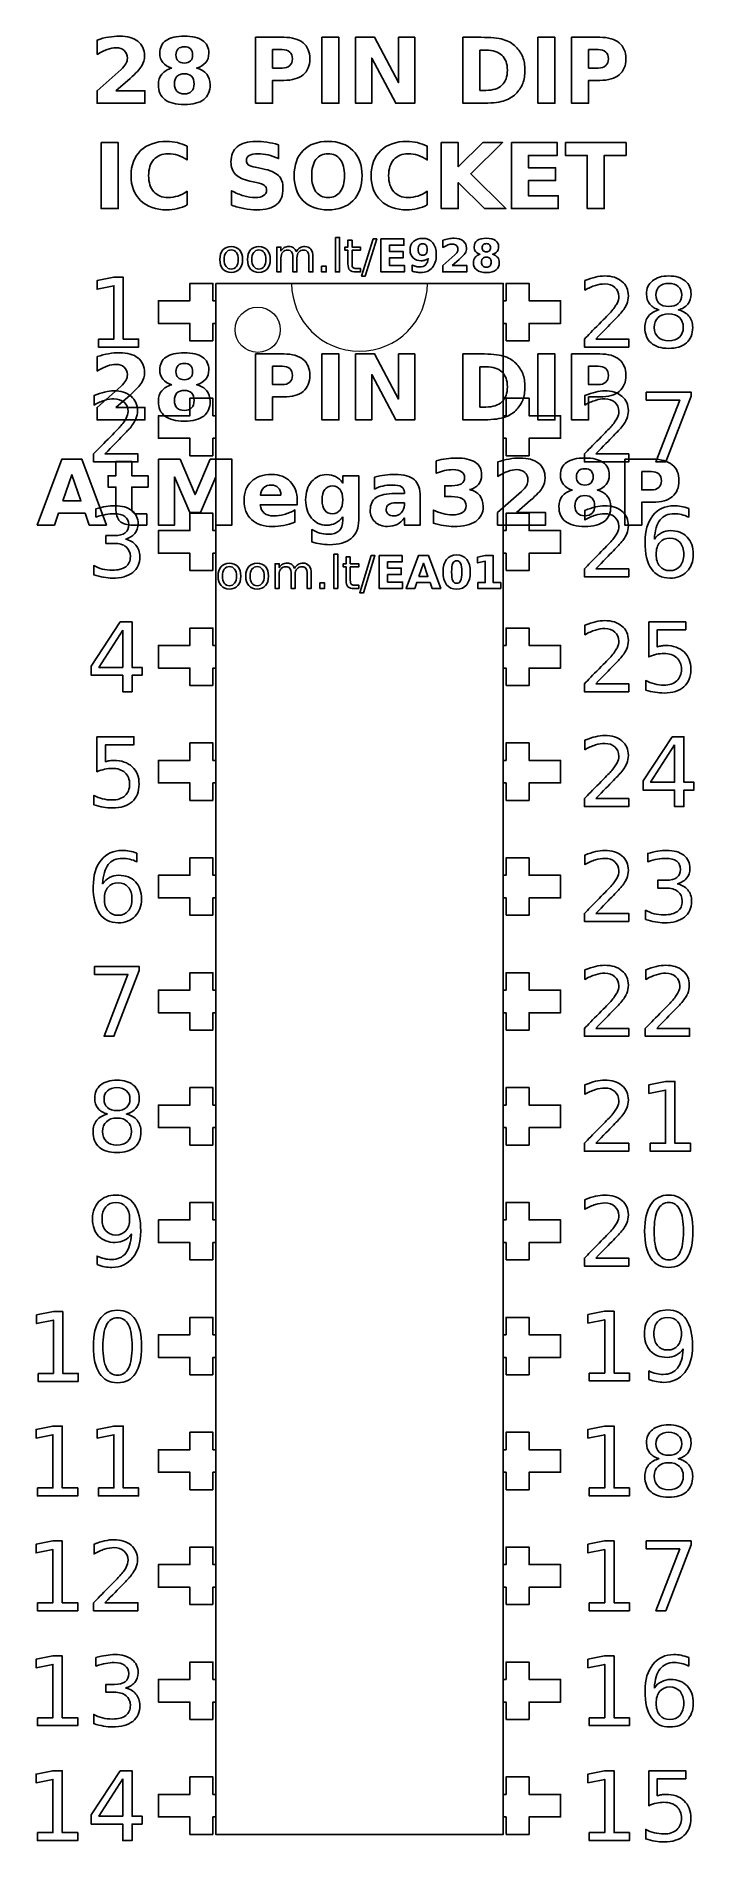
# Model space of a CAD drawing. Header units: centimetres. Extents: x -11.21 to -9.76, y -16.58 to -12.59.
import ezdxf

# ---------------------------------------------------------------- set-up
doc = ezdxf.new("R2010")
doc.units = ezdxf.units.CM
doc.header["$MEASUREMENT"] = 0
doc.layers.add('Layer 1', color=7, linetype='Continuous')

msp = doc.modelspace()

# ---------------------------------------------------------------- linework, layer by layer
at = {"layer": 'Layer 1', "color": 250, "lineweight": 9}
msp.add_ellipse((-10.725, -13.2379), major_axis=(0.05, 0), ratio=0.9998, dxfattribs=at)
at = {"layer": 'Layer 1', "color": 250}
for points, knots in [([(-11.03828, -12.70948), (-11.03828, -12.70948), (-10.97411, -12.70948), (-10.97411, -12.70948), (-10.97411, -12.70948), (-10.97411, -12.70948), (-10.97411, -12.73711), (-10.97411, -12.73711), (-10.97411, -12.73711), (-10.97411, -12.73711), (-11.08008, -12.73711), (-11.08008, -12.73711), (-11.08008, -12.73711), (-11.08008, -12.73711), (-11.08008, -12.70948), (-11.08008, -12.70948), (-11.08008, -12.70948), (-11.08008, -12.70948), (-11.02684, -12.66251), (-11.02684, -12.66251), (-11.02684, -12.66251), (-11.02208, -12.65821), (-11.01858, -12.65401), (-11.01631, -12.64991), (-11.01631, -12.64991), (-11.01401, -12.64581), (-11.01288, -12.64154), (-11.01288, -12.63711), (-11.01288, -12.63711), (-11.01288, -12.63028), (-11.01518, -12.62478), (-11.01978, -12.62061), (-11.01978, -12.62061), (-11.02434, -12.61644), (-11.03044, -12.61438), (-11.03808, -12.61438), (-11.03808, -12.61438), (-11.04394, -12.61438), (-11.05034, -12.61564), (-11.05731, -12.61814), (-11.05731, -12.61814), (-11.06428, -12.62064), (-11.07174, -12.62438), (-11.07968, -12.62931), (-11.07968, -12.62931), (-11.07968, -12.62931), (-11.07968, -12.59728), (-11.07968, -12.59728), (-11.07968, -12.59728), (-11.07121, -12.59448), (-11.06284, -12.59234), (-11.05458, -12.59088), (-11.05458, -12.59088), (-11.04631, -12.58941), (-11.03821, -12.58868), (-11.03024, -12.58868), (-11.03024, -12.58868), (-11.01281, -12.58868), (-10.99924, -12.59251), (-10.98958, -12.60021), (-10.98958, -12.60021), (-10.97991, -12.60788), (-10.97508, -12.61858), (-10.97508, -12.63234), (-10.97508, -12.63234), (-10.97508, -12.64028), (-10.97714, -12.64768), (-10.98124, -12.65454), (-10.98124, -12.65454), (-10.98534, -12.66141), (-10.99398, -12.67061), (-11.00711, -12.68214), (-11.00711, -12.68214), (-11.00711, -12.68214), (-11.03828, -12.70948), (-11.03828, -12.70948)], [0, 0, 0, 0, 0.0526316, 0.0526316, 0.0526316, 0.0526316, 0.1052632, 0.1052632, 0.1052632, 0.1052632, 0.1578947, 0.1578947, 0.1578947, 0.1578947, 0.2105263, 0.2105263, 0.2105263, 0.2105263, 0.2631579, 0.2631579, 0.2631579, 0.2631579, 0.3157895, 0.3157895, 0.3157895, 0.3157895, 0.3684211, 0.3684211, 0.3684211, 0.3684211, 0.4210526, 0.4210526, 0.4210526, 0.4210526, 0.4736842, 0.4736842, 0.4736842, 0.4736842, 0.5263158, 0.5263158, 0.5263158, 0.5263158, 0.5789474, 0.5789474, 0.5789474, 0.5789474, 0.6315789, 0.6315789, 0.6315789, 0.6315789, 0.6842105, 0.6842105, 0.6842105, 0.6842105, 0.7368421, 0.7368421, 0.7368421, 0.7368421, 0.7894737, 0.7894737, 0.7894737, 0.7894737, 0.8421053, 0.8421053, 0.8421053, 0.8421053, 0.8947368, 0.8947368, 0.8947368, 0.8947368, 0.9473684, 0.9473684, 0.9473684, 0.9473684, 1, 1, 1, 1]), ([(-10.91457, -12.65948), (-10.92341, -12.65681), (-10.93007, -12.65271), (-10.93457, -12.64718), (-10.93457, -12.64718), (-10.93907, -12.64164), (-10.94131, -12.63474), (-10.94131, -12.62648), (-10.94131, -12.62648), (-10.94131, -12.61418), (-10.93671, -12.60478), (-10.92754, -12.59834), (-10.92754, -12.59834), (-10.91837, -12.59191), (-10.90487, -12.58868), (-10.88711, -12.58868), (-10.88711, -12.58868), (-10.86947, -12.58868), (-10.85604, -12.59188), (-10.84687, -12.59831), (-10.84687, -12.59831), (-10.83771, -12.60471), (-10.83311, -12.61411), (-10.83311, -12.62648), (-10.83311, -12.62648), (-10.83311, -12.63474), (-10.83537, -12.64164), (-10.83987, -12.64718), (-10.83987, -12.64718), (-10.84441, -12.65271), (-10.85111, -12.65681), (-10.85994, -12.65948), (-10.85994, -12.65948), (-10.85004, -12.66221), (-10.84257, -12.66664), (-10.83754, -12.67281), (-10.83754, -12.67281), (-10.83251, -12.67894), (-10.82997, -12.68671), (-10.82997, -12.69611), (-10.82997, -12.69611), (-10.82997, -12.71054), (-10.83477, -12.72148), (-10.84437, -12.72884), (-10.84437, -12.72884), (-10.85397, -12.73624), (-10.86824, -12.73994), (-10.88711, -12.73994), (-10.88711, -12.73994), (-10.90607, -12.73994), (-10.92037, -12.73624), (-10.93004, -12.72884), (-10.93004, -12.72884), (-10.93971, -12.72148), (-10.94454, -12.71054), (-10.94454, -12.69611), (-10.94454, -12.69611), (-10.94454, -12.68671), (-10.94201, -12.67894), (-10.93697, -12.67281), (-10.93697, -12.67281), (-10.93194, -12.66664), (-10.92447, -12.66221), (-10.91457, -12.65948)], [0, 0, 0, 0, 0.0625, 0.0625, 0.0625, 0.0625, 0.125, 0.125, 0.125, 0.125, 0.1875, 0.1875, 0.1875, 0.1875, 0.25, 0.25, 0.25, 0.25, 0.3125, 0.3125, 0.3125, 0.3125, 0.375, 0.375, 0.375, 0.375, 0.4375, 0.4375, 0.4375, 0.4375, 0.5, 0.5, 0.5, 0.5, 0.5625, 0.5625, 0.5625, 0.5625, 0.625, 0.625, 0.625, 0.625, 0.6875, 0.6875, 0.6875, 0.6875, 0.75, 0.75, 0.75, 0.75, 0.8125, 0.8125, 0.8125, 0.8125, 0.875, 0.875, 0.875, 0.875, 0.9375, 0.9375, 0.9375, 0.9375, 1, 1, 1, 1]), ([(-10.90577, -12.63028), (-10.90577, -12.63608), (-10.90417, -12.64054), (-10.90094, -12.64364), (-10.90094, -12.64364), (-10.89771, -12.64678), (-10.89311, -12.64834), (-10.88711, -12.64834), (-10.88711, -12.64834), (-10.88124, -12.64834), (-10.87671, -12.64678), (-10.87354, -12.64364), (-10.87354, -12.64364), (-10.87034, -12.64054), (-10.86874, -12.63608), (-10.86874, -12.63028), (-10.86874, -12.63028), (-10.86874, -12.62448), (-10.87034, -12.62004), (-10.87354, -12.61694), (-10.87354, -12.61694), (-10.87671, -12.61384), (-10.88124, -12.61231), (-10.88711, -12.61231), (-10.88711, -12.61231), (-10.89311, -12.61231), (-10.89771, -12.61388), (-10.90094, -12.61701), (-10.90094, -12.61701), (-10.90417, -12.62011), (-10.90577, -12.62454), (-10.90577, -12.63028)], [0, 0, 0, 0, 0.125, 0.125, 0.125, 0.125, 0.25, 0.25, 0.25, 0.25, 0.375, 0.375, 0.375, 0.375, 0.5, 0.5, 0.5, 0.5, 0.625, 0.625, 0.625, 0.625, 0.75, 0.75, 0.75, 0.75, 0.875, 0.875, 0.875, 0.875, 1, 1, 1, 1]), ([(-10.72957, -12.59131), (-10.72957, -12.59131), (-10.66717, -12.59131), (-10.66717, -12.59131), (-10.66717, -12.59131), (-10.64861, -12.59131), (-10.63437, -12.59544), (-10.62444, -12.60368), (-10.62444, -12.60368), (-10.61451, -12.61191), (-10.60954, -12.62364), (-10.60954, -12.63888), (-10.60954, -12.63888), (-10.60954, -12.65414), (-10.61451, -12.66591), (-10.62444, -12.67414), (-10.62444, -12.67414), (-10.63437, -12.68238), (-10.64861, -12.68651), (-10.66717, -12.68651), (-10.66717, -12.68651), (-10.66717, -12.68651), (-10.69197, -12.68651), (-10.69197, -12.68651), (-10.69197, -12.68651), (-10.69197, -12.68651), (-10.69197, -12.73711), (-10.69197, -12.73711), (-10.69197, -12.73711), (-10.69197, -12.73711), (-10.72957, -12.73711), (-10.72957, -12.73711), (-10.72957, -12.73711), (-10.72957, -12.73711), (-10.72957, -12.59131), (-10.72957, -12.59131)], [0, 0, 0, 0, 0.1111111, 0.1111111, 0.1111111, 0.1111111, 0.2222222, 0.2222222, 0.2222222, 0.2222222, 0.3333333, 0.3333333, 0.3333333, 0.3333333, 0.4444444, 0.4444444, 0.4444444, 0.4444444, 0.5555556, 0.5555556, 0.5555556, 0.5555556, 0.6666667, 0.6666667, 0.6666667, 0.6666667, 0.7777778, 0.7777778, 0.7777778, 0.7777778, 0.8888889, 0.8888889, 0.8888889, 0.8888889, 1, 1, 1, 1]), ([(-10.583, -12.59131), (-10.583, -12.59131), (-10.5454, -12.59131), (-10.5454, -12.59131), (-10.5454, -12.59131), (-10.5454, -12.59131), (-10.5454, -12.73711), (-10.5454, -12.73711), (-10.5454, -12.73711), (-10.5454, -12.73711), (-10.583, -12.73711), (-10.583, -12.73711), (-10.583, -12.73711), (-10.583, -12.73711), (-10.583, -12.59131), (-10.583, -12.59131)], [0, 0, 0, 0, 0.25, 0.25, 0.25, 0.25, 0.5, 0.5, 0.5, 0.5, 0.75, 0.75, 0.75, 0.75, 1, 1, 1, 1]), ([(-10.5086, -12.59131), (-10.5086, -12.59131), (-10.4666, -12.59131), (-10.4666, -12.59131), (-10.4666, -12.59131), (-10.4666, -12.59131), (-10.41357, -12.69131), (-10.41357, -12.69131), (-10.41357, -12.69131), (-10.41357, -12.69131), (-10.41357, -12.59131), (-10.41357, -12.59131), (-10.41357, -12.59131), (-10.41357, -12.59131), (-10.37794, -12.59131), (-10.37794, -12.59131), (-10.37794, -12.59131), (-10.37794, -12.59131), (-10.37794, -12.73711), (-10.37794, -12.73711), (-10.37794, -12.73711), (-10.37794, -12.73711), (-10.41994, -12.73711), (-10.41994, -12.73711), (-10.41994, -12.73711), (-10.41994, -12.73711), (-10.47297, -12.63711), (-10.47297, -12.63711), (-10.47297, -12.63711), (-10.47297, -12.63711), (-10.47297, -12.73711), (-10.47297, -12.73711), (-10.47297, -12.73711), (-10.47297, -12.73711), (-10.5086, -12.73711), (-10.5086, -12.73711), (-10.5086, -12.73711), (-10.5086, -12.73711), (-10.5086, -12.59131), (-10.5086, -12.59131)], [0, 0, 0, 0, 0.1, 0.1, 0.1, 0.1, 0.2, 0.2, 0.2, 0.2, 0.3, 0.3, 0.3, 0.3, 0.4, 0.4, 0.4, 0.4, 0.5, 0.5, 0.5, 0.5, 0.6, 0.6, 0.6, 0.6, 0.7, 0.7, 0.7, 0.7, 0.8, 0.8, 0.8, 0.8, 0.9, 0.9, 0.9, 0.9, 1, 1, 1, 1]), ([(-10.2716, -12.59131), (-10.2716, -12.59131), (-10.23194, -12.59131), (-10.23194, -12.59131), (-10.23194, -12.59131), (-10.2098, -12.59131), (-10.19334, -12.59288), (-10.1825, -12.59604), (-10.1825, -12.59604), (-10.17167, -12.59921), (-10.16237, -12.60454), (-10.1546, -12.61211), (-10.1546, -12.61211), (-10.14777, -12.61868), (-10.1427, -12.62628), (-10.13937, -12.63488), (-10.13937, -12.63488), (-10.13607, -12.64344), (-10.1344, -12.65318), (-10.1344, -12.66408), (-10.1344, -12.66408), (-10.1344, -12.67508), (-10.13607, -12.68488), (-10.13937, -12.69351), (-10.13937, -12.69351), (-10.1427, -12.70214), (-10.14777, -12.70974), (-10.1546, -12.71631), (-10.1546, -12.71631), (-10.16244, -12.72388), (-10.1718, -12.72921), (-10.18274, -12.73238), (-10.18274, -12.73238), (-10.19367, -12.73554), (-10.21007, -12.73711), (-10.23194, -12.73711), (-10.23194, -12.73711), (-10.23194, -12.73711), (-10.2716, -12.73711), (-10.2716, -12.73711), (-10.2716, -12.73711), (-10.2716, -12.73711), (-10.2716, -12.59131), (-10.2716, -12.59131)], [0, 0, 0, 0, 0.0909091, 0.0909091, 0.0909091, 0.0909091, 0.1818182, 0.1818182, 0.1818182, 0.1818182, 0.2727273, 0.2727273, 0.2727273, 0.2727273, 0.3636364, 0.3636364, 0.3636364, 0.3636364, 0.4545455, 0.4545455, 0.4545455, 0.4545455, 0.5454545, 0.5454545, 0.5454545, 0.5454545, 0.6363636, 0.6363636, 0.6363636, 0.6363636, 0.7272727, 0.7272727, 0.7272727, 0.7272727, 0.8181818, 0.8181818, 0.8181818, 0.8181818, 0.9090909, 0.9090909, 0.9090909, 0.9090909, 1, 1, 1, 1]), ([(-10.1056, -12.59131), (-10.1056, -12.59131), (-10.068, -12.59131), (-10.068, -12.59131), (-10.068, -12.59131), (-10.068, -12.59131), (-10.068, -12.73711), (-10.068, -12.73711), (-10.068, -12.73711), (-10.068, -12.73711), (-10.1056, -12.73711), (-10.1056, -12.73711), (-10.1056, -12.73711), (-10.1056, -12.73711), (-10.1056, -12.59131), (-10.1056, -12.59131)], [0, 0, 0, 0, 0.25, 0.25, 0.25, 0.25, 0.5, 0.5, 0.5, 0.5, 0.75, 0.75, 0.75, 0.75, 1, 1, 1, 1]), ([(-10.0312, -12.59131), (-10.0312, -12.59131), (-9.9688, -12.59131), (-9.9688, -12.59131), (-9.9688, -12.59131), (-9.95024, -12.59131), (-9.936, -12.59544), (-9.92607, -12.60368), (-9.92607, -12.60368), (-9.91614, -12.61191), (-9.91117, -12.62364), (-9.91117, -12.63888), (-9.91117, -12.63888), (-9.91117, -12.65414), (-9.91614, -12.66591), (-9.92607, -12.67414), (-9.92607, -12.67414), (-9.936, -12.68238), (-9.95024, -12.68651), (-9.9688, -12.68651), (-9.9688, -12.68651), (-9.9688, -12.68651), (-9.9936, -12.68651), (-9.9936, -12.68651), (-9.9936, -12.68651), (-9.9936, -12.68651), (-9.9936, -12.73711), (-9.9936, -12.73711), (-9.9936, -12.73711), (-9.9936, -12.73711), (-10.0312, -12.73711), (-10.0312, -12.73711), (-10.0312, -12.73711), (-10.0312, -12.73711), (-10.0312, -12.59131), (-10.0312, -12.59131)], [0, 0, 0, 0, 0.1111111, 0.1111111, 0.1111111, 0.1111111, 0.2222222, 0.2222222, 0.2222222, 0.2222222, 0.3333333, 0.3333333, 0.3333333, 0.3333333, 0.4444444, 0.4444444, 0.4444444, 0.4444444, 0.5555556, 0.5555556, 0.5555556, 0.5555556, 0.6666667, 0.6666667, 0.6666667, 0.6666667, 0.7777778, 0.7777778, 0.7777778, 0.7777778, 0.8888889, 0.8888889, 0.8888889, 0.8888889, 1, 1, 1, 1]), ([(-10.69197, -12.61854), (-10.69197, -12.61854), (-10.69197, -12.65928), (-10.69197, -12.65928), (-10.69197, -12.65928), (-10.69197, -12.65928), (-10.67117, -12.65928), (-10.67117, -12.65928), (-10.67117, -12.65928), (-10.66387, -12.65928), (-10.65824, -12.65751), (-10.65427, -12.65394), (-10.65427, -12.65394), (-10.65031, -12.65041), (-10.64831, -12.64538), (-10.64831, -12.63888), (-10.64831, -12.63888), (-10.64831, -12.63234), (-10.65031, -12.62734), (-10.65427, -12.62381), (-10.65427, -12.62381), (-10.65824, -12.62031), (-10.66387, -12.61854), (-10.67117, -12.61854), (-10.67117, -12.61854), (-10.67117, -12.61854), (-10.69197, -12.61854), (-10.69197, -12.61854)], [0, 0, 0, 0, 0.1428571, 0.1428571, 0.1428571, 0.1428571, 0.2857143, 0.2857143, 0.2857143, 0.2857143, 0.4285714, 0.4285714, 0.4285714, 0.4285714, 0.5714286, 0.5714286, 0.5714286, 0.5714286, 0.7142857, 0.7142857, 0.7142857, 0.7142857, 0.8571429, 0.8571429, 0.8571429, 0.8571429, 1, 1, 1, 1]), ([(-10.234, -12.61974), (-10.234, -12.61974), (-10.234, -12.70868), (-10.234, -12.70868), (-10.234, -12.70868), (-10.234, -12.70868), (-10.22054, -12.70868), (-10.22054, -12.70868), (-10.22054, -12.70868), (-10.20517, -12.70868), (-10.19344, -12.70488), (-10.18534, -12.69724), (-10.18534, -12.69724), (-10.17724, -12.68964), (-10.17317, -12.67858), (-10.17317, -12.66408), (-10.17317, -12.66408), (-10.17317, -12.64961), (-10.1772, -12.63861), (-10.18527, -12.63108), (-10.18527, -12.63108), (-10.19334, -12.62351), (-10.2051, -12.61974), (-10.22054, -12.61974), (-10.22054, -12.61974), (-10.22054, -12.61974), (-10.234, -12.61974), (-10.234, -12.61974)], [0, 0, 0, 0, 0.1428571, 0.1428571, 0.1428571, 0.1428571, 0.2857143, 0.2857143, 0.2857143, 0.2857143, 0.4285714, 0.4285714, 0.4285714, 0.4285714, 0.5714286, 0.5714286, 0.5714286, 0.5714286, 0.7142857, 0.7142857, 0.7142857, 0.7142857, 0.8571429, 0.8571429, 0.8571429, 0.8571429, 1, 1, 1, 1]), ([(-9.9936, -12.61854), (-9.9936, -12.61854), (-9.9936, -12.65928), (-9.9936, -12.65928), (-9.9936, -12.65928), (-9.9936, -12.65928), (-9.9728, -12.65928), (-9.9728, -12.65928), (-9.9728, -12.65928), (-9.9655, -12.65928), (-9.95987, -12.65751), (-9.9559, -12.65394), (-9.9559, -12.65394), (-9.95194, -12.65041), (-9.94994, -12.64538), (-9.94994, -12.63888), (-9.94994, -12.63888), (-9.94994, -12.63234), (-9.95194, -12.62734), (-9.9559, -12.62381), (-9.9559, -12.62381), (-9.95987, -12.62031), (-9.9655, -12.61854), (-9.9728, -12.61854), (-9.9728, -12.61854), (-9.9728, -12.61854), (-9.9936, -12.61854), (-9.9936, -12.61854)], [0, 0, 0, 0, 0.1428571, 0.1428571, 0.1428571, 0.1428571, 0.2857143, 0.2857143, 0.2857143, 0.2857143, 0.4285714, 0.4285714, 0.4285714, 0.4285714, 0.5714286, 0.5714286, 0.5714286, 0.5714286, 0.7142857, 0.7142857, 0.7142857, 0.7142857, 0.8571429, 0.8571429, 0.8571429, 0.8571429, 1, 1, 1, 1]), ([(-10.88711, -12.67188), (-10.89414, -12.67188), (-10.89957, -12.67381), (-10.90334, -12.67764), (-10.90334, -12.67764), (-10.90711, -12.68148), (-10.90901, -12.68698), (-10.90901, -12.69414), (-10.90901, -12.69414), (-10.90901, -12.70131), (-10.90711, -12.70678), (-10.90334, -12.71061), (-10.90334, -12.71061), (-10.89957, -12.71441), (-10.89414, -12.71631), (-10.88711, -12.71631), (-10.88711, -12.71631), (-10.88014, -12.71631), (-10.87481, -12.71441), (-10.87107, -12.71061), (-10.87107, -12.71061), (-10.86737, -12.70678), (-10.86551, -12.70131), (-10.86551, -12.69414), (-10.86551, -12.69414), (-10.86551, -12.68691), (-10.86737, -12.68141), (-10.87107, -12.67758), (-10.87107, -12.67758), (-10.87481, -12.67378), (-10.88014, -12.67188), (-10.88711, -12.67188)], [0, 0, 0, 0, 0.125, 0.125, 0.125, 0.125, 0.25, 0.25, 0.25, 0.25, 0.375, 0.375, 0.375, 0.375, 0.5, 0.5, 0.5, 0.5, 0.625, 0.625, 0.625, 0.625, 0.75, 0.75, 0.75, 0.75, 0.875, 0.875, 0.875, 0.875, 1, 1, 1, 1]), ([(-11.07091, -12.82411), (-11.07091, -12.82411), (-11.03331, -12.82411), (-11.03331, -12.82411), (-11.03331, -12.82411), (-11.03331, -12.82411), (-11.03331, -12.96991), (-11.03331, -12.96991), (-11.03331, -12.96991), (-11.03331, -12.96991), (-11.07091, -12.96991), (-11.07091, -12.96991), (-11.07091, -12.96991), (-11.07091, -12.96991), (-11.07091, -12.82411), (-11.07091, -12.82411)], [0, 0, 0, 0, 0.25, 0.25, 0.25, 0.25, 0.5, 0.5, 0.5, 0.5, 0.75, 0.75, 0.75, 0.75, 1, 1, 1, 1]), ([(-10.88088, -12.96191), (-10.88778, -12.96548), (-10.89498, -12.96818), (-10.90248, -12.97001), (-10.90248, -12.97001), (-10.90995, -12.97184), (-10.91778, -12.97274), (-10.92591, -12.97274), (-10.92591, -12.97274), (-10.95018, -12.97274), (-10.96941, -12.96594), (-10.98361, -12.95238), (-10.98361, -12.95238), (-10.99781, -12.93881), (-11.00491, -12.92041), (-11.00491, -12.89714), (-11.00491, -12.89714), (-11.00491, -12.87384), (-10.99781, -12.85541), (-10.98361, -12.84184), (-10.98361, -12.84184), (-10.96941, -12.82828), (-10.95018, -12.82148), (-10.92591, -12.82148), (-10.92591, -12.82148), (-10.91778, -12.82148), (-10.90995, -12.82238), (-10.90248, -12.82421), (-10.90248, -12.82421), (-10.89498, -12.82604), (-10.88778, -12.82874), (-10.88088, -12.83231), (-10.88088, -12.83231), (-10.88088, -12.83231), (-10.88088, -12.86248), (-10.88088, -12.86248), (-10.88088, -12.86248), (-10.88785, -12.85771), (-10.89471, -12.85424), (-10.90148, -12.85204), (-10.90148, -12.85204), (-10.90825, -12.84981), (-10.91538, -12.84871), (-10.92288, -12.84871), (-10.92288, -12.84871), (-10.93628, -12.84871), (-10.94685, -12.85301), (-10.95451, -12.86161), (-10.95451, -12.86161), (-10.96221, -12.87021), (-10.96605, -12.88204), (-10.96605, -12.89714), (-10.96605, -12.89714), (-10.96605, -12.91221), (-10.96221, -12.92401), (-10.95451, -12.93261), (-10.95451, -12.93261), (-10.94685, -12.94121), (-10.93628, -12.94551), (-10.92288, -12.94551), (-10.92288, -12.94551), (-10.91538, -12.94551), (-10.90825, -12.94441), (-10.90148, -12.94218), (-10.90148, -12.94218), (-10.89471, -12.93998), (-10.88785, -12.93651), (-10.88088, -12.93174), (-10.88088, -12.93174), (-10.88088, -12.93174), (-10.88088, -12.96191), (-10.88088, -12.96191)], [0, 0, 0, 0, 0.0555556, 0.0555556, 0.0555556, 0.0555556, 0.1111111, 0.1111111, 0.1111111, 0.1111111, 0.1666667, 0.1666667, 0.1666667, 0.1666667, 0.2222222, 0.2222222, 0.2222222, 0.2222222, 0.2777778, 0.2777778, 0.2777778, 0.2777778, 0.3333333, 0.3333333, 0.3333333, 0.3333333, 0.3888889, 0.3888889, 0.3888889, 0.3888889, 0.4444444, 0.4444444, 0.4444444, 0.4444444, 0.5, 0.5, 0.5, 0.5, 0.5555556, 0.5555556, 0.5555556, 0.5555556, 0.6111111, 0.6111111, 0.6111111, 0.6111111, 0.6666667, 0.6666667, 0.6666667, 0.6666667, 0.7222222, 0.7222222, 0.7222222, 0.7222222, 0.7777778, 0.7777778, 0.7777778, 0.7777778, 0.8333333, 0.8333333, 0.8333333, 0.8333333, 0.8888889, 0.8888889, 0.8888889, 0.8888889, 0.9444444, 0.9444444, 0.9444444, 0.9444444, 1, 1, 1, 1]), ([(-10.67865, -12.82871), (-10.67865, -12.82871), (-10.67865, -12.85954), (-10.67865, -12.85954), (-10.67865, -12.85954), (-10.68665, -12.85598), (-10.69448, -12.85328), (-10.70208, -12.85144), (-10.70208, -12.85144), (-10.70971, -12.84961), (-10.71691, -12.84871), (-10.72368, -12.84871), (-10.72368, -12.84871), (-10.73265, -12.84871), (-10.73931, -12.84994), (-10.74361, -12.85241), (-10.74361, -12.85241), (-10.74791, -12.85491), (-10.75005, -12.85874), (-10.75005, -12.86394), (-10.75005, -12.86394), (-10.75005, -12.86784), (-10.74861, -12.87091), (-10.74571, -12.87308), (-10.74571, -12.87308), (-10.74281, -12.87524), (-10.73755, -12.87714), (-10.72991, -12.87871), (-10.72991, -12.87871), (-10.72991, -12.87871), (-10.71391, -12.88191), (-10.71391, -12.88191), (-10.71391, -12.88191), (-10.69768, -12.88518), (-10.68618, -12.89011), (-10.67935, -12.89678), (-10.67935, -12.89678), (-10.67251, -12.90341), (-10.66908, -12.91284), (-10.66908, -12.92508), (-10.66908, -12.92508), (-10.66908, -12.94118), (-10.67385, -12.95314), (-10.68338, -12.96098), (-10.68338, -12.96098), (-10.69291, -12.96881), (-10.70748, -12.97274), (-10.72708, -12.97274), (-10.72708, -12.97274), (-10.73635, -12.97274), (-10.74561, -12.97188), (-10.75491, -12.97011), (-10.75491, -12.97011), (-10.76421, -12.96834), (-10.77355, -12.96574), (-10.78285, -12.96231), (-10.78285, -12.96231), (-10.78285, -12.96231), (-10.78285, -12.93058), (-10.78285, -12.93058), (-10.78285, -12.93058), (-10.77355, -12.93551), (-10.76455, -12.93924), (-10.75585, -12.94174), (-10.75585, -12.94174), (-10.74715, -12.94424), (-10.73878, -12.94551), (-10.73071, -12.94551), (-10.73071, -12.94551), (-10.72251, -12.94551), (-10.71621, -12.94414), (-10.71185, -12.94141), (-10.71185, -12.94141), (-10.70748, -12.93868), (-10.70531, -12.93478), (-10.70531, -12.92968), (-10.70531, -12.92968), (-10.70531, -12.92514), (-10.70678, -12.92161), (-10.70975, -12.91914), (-10.70975, -12.91914), (-10.71271, -12.91668), (-10.71861, -12.91444), (-10.72748, -12.91251), (-10.72748, -12.91251), (-10.72748, -12.91251), (-10.74205, -12.90928), (-10.74205, -12.90928), (-10.74205, -12.90928), (-10.75661, -12.90614), (-10.76728, -12.90118), (-10.77401, -12.89434), (-10.77401, -12.89434), (-10.78075, -12.88751), (-10.78411, -12.87828), (-10.78411, -12.86671), (-10.78411, -12.86671), (-10.78411, -12.85218), (-10.77941, -12.84101), (-10.77005, -12.83321), (-10.77005, -12.83321), (-10.76068, -12.82538), (-10.74721, -12.82148), (-10.72961, -12.82148), (-10.72961, -12.82148), (-10.72161, -12.82148), (-10.71338, -12.82208), (-10.70491, -12.82328), (-10.70491, -12.82328), (-10.69645, -12.82448), (-10.68768, -12.82628), (-10.67865, -12.82871)], [0, 0, 0, 0, 0.0357143, 0.0357143, 0.0357143, 0.0357143, 0.0714286, 0.0714286, 0.0714286, 0.0714286, 0.1071429, 0.1071429, 0.1071429, 0.1071429, 0.1428571, 0.1428571, 0.1428571, 0.1428571, 0.1785714, 0.1785714, 0.1785714, 0.1785714, 0.2142857, 0.2142857, 0.2142857, 0.2142857, 0.25, 0.25, 0.25, 0.25, 0.2857143, 0.2857143, 0.2857143, 0.2857143, 0.3214286, 0.3214286, 0.3214286, 0.3214286, 0.3571429, 0.3571429, 0.3571429, 0.3571429, 0.3928571, 0.3928571, 0.3928571, 0.3928571, 0.4285714, 0.4285714, 0.4285714, 0.4285714, 0.4642857, 0.4642857, 0.4642857, 0.4642857, 0.5, 0.5, 0.5, 0.5, 0.5357143, 0.5357143, 0.5357143, 0.5357143, 0.5714286, 0.5714286, 0.5714286, 0.5714286, 0.6071429, 0.6071429, 0.6071429, 0.6071429, 0.6428571, 0.6428571, 0.6428571, 0.6428571, 0.6785714, 0.6785714, 0.6785714, 0.6785714, 0.7142857, 0.7142857, 0.7142857, 0.7142857, 0.75, 0.75, 0.75, 0.75, 0.7857143, 0.7857143, 0.7857143, 0.7857143, 0.8214286, 0.8214286, 0.8214286, 0.8214286, 0.8571429, 0.8571429, 0.8571429, 0.8571429, 0.8928571, 0.8928571, 0.8928571, 0.8928571, 0.9285714, 0.9285714, 0.9285714, 0.9285714, 0.9642857, 0.9642857, 0.9642857, 0.9642857, 1, 1, 1, 1]), ([(-10.56948, -12.82148), (-10.54605, -12.82148), (-10.52768, -12.82818), (-10.51442, -12.84161), (-10.51442, -12.84161), (-10.50112, -12.85501), (-10.49448, -12.87351), (-10.49448, -12.89714), (-10.49448, -12.89714), (-10.49448, -12.92071), (-10.50112, -12.93921), (-10.51442, -12.95261), (-10.51442, -12.95261), (-10.52768, -12.96604), (-10.54605, -12.97274), (-10.56948, -12.97274), (-10.56948, -12.97274), (-10.59285, -12.97274), (-10.61118, -12.96604), (-10.62452, -12.95261), (-10.62452, -12.95261), (-10.63782, -12.93921), (-10.64448, -12.92071), (-10.64448, -12.89714), (-10.64448, -12.89714), (-10.64448, -12.87351), (-10.63782, -12.85501), (-10.62452, -12.84161), (-10.62452, -12.84161), (-10.61118, -12.82818), (-10.59285, -12.82148), (-10.56948, -12.82148)], [0, 0, 0, 0, 0.125, 0.125, 0.125, 0.125, 0.25, 0.25, 0.25, 0.25, 0.375, 0.375, 0.375, 0.375, 0.5, 0.5, 0.5, 0.5, 0.625, 0.625, 0.625, 0.625, 0.75, 0.75, 0.75, 0.75, 0.875, 0.875, 0.875, 0.875, 1, 1, 1, 1]), ([(-10.56948, -12.84871), (-10.58095, -12.84871), (-10.58982, -12.85294), (-10.59615, -12.86141), (-10.59615, -12.86141), (-10.60245, -12.86988), (-10.60562, -12.88178), (-10.60562, -12.89714), (-10.60562, -12.89714), (-10.60562, -12.91248), (-10.60245, -12.92434), (-10.59615, -12.93281), (-10.59615, -12.93281), (-10.58982, -12.94128), (-10.58095, -12.94551), (-10.56948, -12.94551), (-10.56948, -12.94551), (-10.55795, -12.94551), (-10.54905, -12.94128), (-10.54272, -12.93281), (-10.54272, -12.93281), (-10.53642, -12.92434), (-10.53325, -12.91248), (-10.53325, -12.89714), (-10.53325, -12.89714), (-10.53325, -12.88178), (-10.53642, -12.86988), (-10.54272, -12.86141), (-10.54272, -12.86141), (-10.54905, -12.85294), (-10.55795, -12.84871), (-10.56948, -12.84871)], [0, 0, 0, 0, 0.125, 0.125, 0.125, 0.125, 0.25, 0.25, 0.25, 0.25, 0.375, 0.375, 0.375, 0.375, 0.5, 0.5, 0.5, 0.5, 0.625, 0.625, 0.625, 0.625, 0.75, 0.75, 0.75, 0.75, 0.875, 0.875, 0.875, 0.875, 1, 1, 1, 1]), ([(-10.35042, -12.96191), (-10.35732, -12.96548), (-10.36452, -12.96818), (-10.37202, -12.97001), (-10.37202, -12.97001), (-10.37949, -12.97184), (-10.38732, -12.97274), (-10.39545, -12.97274), (-10.39545, -12.97274), (-10.41972, -12.97274), (-10.43895, -12.96594), (-10.45315, -12.95238), (-10.45315, -12.95238), (-10.46735, -12.93881), (-10.47445, -12.92041), (-10.47445, -12.89714), (-10.47445, -12.89714), (-10.47445, -12.87384), (-10.46735, -12.85541), (-10.45315, -12.84184), (-10.45315, -12.84184), (-10.43895, -12.82828), (-10.41972, -12.82148), (-10.39545, -12.82148), (-10.39545, -12.82148), (-10.38732, -12.82148), (-10.37949, -12.82238), (-10.37202, -12.82421), (-10.37202, -12.82421), (-10.36452, -12.82604), (-10.35732, -12.82874), (-10.35042, -12.83231), (-10.35042, -12.83231), (-10.35042, -12.83231), (-10.35042, -12.86248), (-10.35042, -12.86248), (-10.35042, -12.86248), (-10.35739, -12.85771), (-10.36425, -12.85424), (-10.37102, -12.85204), (-10.37102, -12.85204), (-10.37779, -12.84981), (-10.38492, -12.84871), (-10.39242, -12.84871), (-10.39242, -12.84871), (-10.40582, -12.84871), (-10.41639, -12.85301), (-10.42405, -12.86161), (-10.42405, -12.86161), (-10.43175, -12.87021), (-10.43559, -12.88204), (-10.43559, -12.89714), (-10.43559, -12.89714), (-10.43559, -12.91221), (-10.43175, -12.92401), (-10.42405, -12.93261), (-10.42405, -12.93261), (-10.41639, -12.94121), (-10.40582, -12.94551), (-10.39242, -12.94551), (-10.39242, -12.94551), (-10.38492, -12.94551), (-10.37779, -12.94441), (-10.37102, -12.94218), (-10.37102, -12.94218), (-10.36425, -12.93998), (-10.35739, -12.93651), (-10.35042, -12.93174), (-10.35042, -12.93174), (-10.35042, -12.93174), (-10.35042, -12.96191), (-10.35042, -12.96191)], [0, 0, 0, 0, 0.0555556, 0.0555556, 0.0555556, 0.0555556, 0.1111111, 0.1111111, 0.1111111, 0.1111111, 0.1666667, 0.1666667, 0.1666667, 0.1666667, 0.2222222, 0.2222222, 0.2222222, 0.2222222, 0.2777778, 0.2777778, 0.2777778, 0.2777778, 0.3333333, 0.3333333, 0.3333333, 0.3333333, 0.3888889, 0.3888889, 0.3888889, 0.3888889, 0.4444444, 0.4444444, 0.4444444, 0.4444444, 0.5, 0.5, 0.5, 0.5, 0.5555556, 0.5555556, 0.5555556, 0.5555556, 0.6111111, 0.6111111, 0.6111111, 0.6111111, 0.6666667, 0.6666667, 0.6666667, 0.6666667, 0.7222222, 0.7222222, 0.7222222, 0.7222222, 0.7777778, 0.7777778, 0.7777778, 0.7777778, 0.8333333, 0.8333333, 0.8333333, 0.8333333, 0.8888889, 0.8888889, 0.8888889, 0.8888889, 0.9444444, 0.9444444, 0.9444444, 0.9444444, 1, 1, 1, 1]), ([(-10.31928, -12.82411), (-10.31928, -12.82411), (-10.28168, -12.82411), (-10.28168, -12.82411), (-10.28168, -12.82411), (-10.28168, -12.82411), (-10.28168, -12.87734), (-10.28168, -12.87734), (-10.28168, -12.87734), (-10.28168, -12.87734), (-10.22748, -12.82411), (-10.22748, -12.82411), (-10.22748, -12.82411), (-10.22748, -12.82411), (-10.18385, -12.82411), (-10.18385, -12.82411), (-10.18385, -12.82411), (-10.18385, -12.82411), (-10.25405, -12.89314), (-10.25405, -12.89314), (-10.25405, -12.89314), (-10.25405, -12.89314), (-10.17662, -12.96991), (-10.17662, -12.96991), (-10.17662, -12.96991), (-10.17662, -12.96991), (-10.22368, -12.96991), (-10.22368, -12.96991), (-10.22368, -12.96991), (-10.22368, -12.96991), (-10.28168, -12.91248), (-10.28168, -12.91248), (-10.28168, -12.91248), (-10.28168, -12.91248), (-10.28168, -12.96991), (-10.28168, -12.96991), (-10.28168, -12.96991), (-10.28168, -12.96991), (-10.31928, -12.96991), (-10.31928, -12.96991), (-10.31928, -12.96991), (-10.31928, -12.96991), (-10.31928, -12.82411), (-10.31928, -12.82411)], [0, 0, 0, 0, 0.0909091, 0.0909091, 0.0909091, 0.0909091, 0.1818182, 0.1818182, 0.1818182, 0.1818182, 0.2727273, 0.2727273, 0.2727273, 0.2727273, 0.3636364, 0.3636364, 0.3636364, 0.3636364, 0.4545455, 0.4545455, 0.4545455, 0.4545455, 0.5454545, 0.5454545, 0.5454545, 0.5454545, 0.6363636, 0.6363636, 0.6363636, 0.6363636, 0.7272727, 0.7272727, 0.7272727, 0.7272727, 0.8181818, 0.8181818, 0.8181818, 0.8181818, 0.9090909, 0.9090909, 0.9090909, 0.9090909, 1, 1, 1, 1]), ([(-10.16431, -12.82411), (-10.16431, -12.82411), (-10.06285, -12.82411), (-10.06285, -12.82411), (-10.06285, -12.82411), (-10.06285, -12.82411), (-10.06285, -12.85254), (-10.06285, -12.85254), (-10.06285, -12.85254), (-10.06285, -12.85254), (-10.12671, -12.85254), (-10.12671, -12.85254), (-10.12671, -12.85254), (-10.12671, -12.85254), (-10.12671, -12.87968), (-10.12671, -12.87968), (-10.12671, -12.87968), (-10.12671, -12.87968), (-10.06668, -12.87968), (-10.06668, -12.87968), (-10.06668, -12.87968), (-10.06668, -12.87968), (-10.06668, -12.90811), (-10.06668, -12.90811), (-10.06668, -12.90811), (-10.06668, -12.90811), (-10.12671, -12.90811), (-10.12671, -12.90811), (-10.12671, -12.90811), (-10.12671, -12.90811), (-10.12671, -12.94148), (-10.12671, -12.94148), (-10.12671, -12.94148), (-10.12671, -12.94148), (-10.06071, -12.94148), (-10.06071, -12.94148), (-10.06071, -12.94148), (-10.06071, -12.94148), (-10.06071, -12.96991), (-10.06071, -12.96991), (-10.06071, -12.96991), (-10.06071, -12.96991), (-10.16431, -12.96991), (-10.16431, -12.96991), (-10.16431, -12.96991), (-10.16431, -12.96991), (-10.16431, -12.82411), (-10.16431, -12.82411)], [0, 0, 0, 0, 0.0833333, 0.0833333, 0.0833333, 0.0833333, 0.1666667, 0.1666667, 0.1666667, 0.1666667, 0.25, 0.25, 0.25, 0.25, 0.3333333, 0.3333333, 0.3333333, 0.3333333, 0.4166667, 0.4166667, 0.4166667, 0.4166667, 0.5, 0.5, 0.5, 0.5, 0.5833333, 0.5833333, 0.5833333, 0.5833333, 0.6666667, 0.6666667, 0.6666667, 0.6666667, 0.75, 0.75, 0.75, 0.75, 0.8333333, 0.8333333, 0.8333333, 0.8333333, 0.9166667, 0.9166667, 0.9166667, 0.9166667, 1, 1, 1, 1]), ([(-10.04508, -12.82411), (-10.04508, -12.82411), (-9.91072, -12.82411), (-9.91072, -12.82411), (-9.91072, -12.82411), (-9.91072, -12.82411), (-9.91072, -12.85254), (-9.91072, -12.85254), (-9.91072, -12.85254), (-9.91072, -12.85254), (-9.95905, -12.85254), (-9.95905, -12.85254), (-9.95905, -12.85254), (-9.95905, -12.85254), (-9.95905, -12.96991), (-9.95905, -12.96991), (-9.95905, -12.96991), (-9.95905, -12.96991), (-9.99665, -12.96991), (-9.99665, -12.96991), (-9.99665, -12.96991), (-9.99665, -12.96991), (-9.99665, -12.85254), (-9.99665, -12.85254), (-9.99665, -12.85254), (-9.99665, -12.85254), (-10.04508, -12.85254), (-10.04508, -12.85254), (-10.04508, -12.85254), (-10.04508, -12.85254), (-10.04508, -12.82411), (-10.04508, -12.82411)], [0, 0, 0, 0, 0.125, 0.125, 0.125, 0.125, 0.25, 0.25, 0.25, 0.25, 0.375, 0.375, 0.375, 0.375, 0.5, 0.5, 0.5, 0.5, 0.625, 0.625, 0.625, 0.625, 0.75, 0.75, 0.75, 0.75, 0.875, 0.875, 0.875, 0.875, 1, 1, 1, 1]), ([(-10.78348, -13.0539), (-10.77567, -13.0539), (-10.76953, -13.05643), (-10.76507, -13.06152), (-10.76507, -13.06152), (-10.76062, -13.0666), (-10.75838, -13.07362), (-10.75838, -13.0826), (-10.75838, -13.0826), (-10.75838, -13.09157), (-10.76062, -13.09858), (-10.76507, -13.10368), (-10.76507, -13.10368), (-10.76953, -13.10877), (-10.77567, -13.11132), (-10.78348, -13.11132), (-10.78348, -13.11132), (-10.79133, -13.11132), (-10.79747, -13.10877), (-10.80192, -13.10368), (-10.80192, -13.10368), (-10.80637, -13.09858), (-10.80858, -13.09157), (-10.80858, -13.0826), (-10.80858, -13.0826), (-10.80858, -13.07362), (-10.80637, -13.0666), (-10.80192, -13.06152), (-10.80192, -13.06152), (-10.79747, -13.05643), (-10.79133, -13.0539), (-10.78348, -13.0539)], [0, 0, 0, 0, 0.125, 0.125, 0.125, 0.125, 0.25, 0.25, 0.25, 0.25, 0.375, 0.375, 0.375, 0.375, 0.5, 0.5, 0.5, 0.5, 0.625, 0.625, 0.625, 0.625, 0.75, 0.75, 0.75, 0.75, 0.875, 0.875, 0.875, 0.875, 1, 1, 1, 1]), ([(-10.7223, -13.0539), (-10.71449, -13.0539), (-10.70835, -13.05643), (-10.70389, -13.06152), (-10.70389, -13.06152), (-10.69944, -13.0666), (-10.6972, -13.07362), (-10.6972, -13.0826), (-10.6972, -13.0826), (-10.6972, -13.09157), (-10.69944, -13.09858), (-10.70389, -13.10368), (-10.70389, -13.10368), (-10.70835, -13.10877), (-10.71449, -13.11132), (-10.7223, -13.11132), (-10.7223, -13.11132), (-10.73015, -13.11132), (-10.73629, -13.10877), (-10.74074, -13.10368), (-10.74074, -13.10368), (-10.74519, -13.09858), (-10.7474, -13.09157), (-10.7474, -13.0826), (-10.7474, -13.0826), (-10.7474, -13.07362), (-10.74519, -13.0666), (-10.74074, -13.06152), (-10.74074, -13.06152), (-10.73629, -13.05643), (-10.73015, -13.0539), (-10.7223, -13.0539)], [0, 0, 0, 0, 0.125, 0.125, 0.125, 0.125, 0.25, 0.25, 0.25, 0.25, 0.375, 0.375, 0.375, 0.375, 0.5, 0.5, 0.5, 0.5, 0.625, 0.625, 0.625, 0.625, 0.75, 0.75, 0.75, 0.75, 0.875, 0.875, 0.875, 0.875, 1, 1, 1, 1]), ([(-10.63974, -13.06572), (-10.63749, -13.06168), (-10.63481, -13.0587), (-10.63167, -13.05678), (-10.63167, -13.05678), (-10.62856, -13.05487), (-10.62487, -13.0539), (-10.62064, -13.0539), (-10.62064, -13.0539), (-10.61496, -13.0539), (-10.61056, -13.0559), (-10.60746, -13.05988), (-10.60746, -13.05988), (-10.60437, -13.06387), (-10.60282, -13.06953), (-10.60282, -13.0769), (-10.60282, -13.0769), (-10.60282, -13.0769), (-10.60282, -13.1099), (-10.60282, -13.1099), (-10.60282, -13.1099), (-10.60282, -13.1099), (-10.61186, -13.1099), (-10.61186, -13.1099), (-10.61186, -13.1099), (-10.61186, -13.1099), (-10.61186, -13.07718), (-10.61186, -13.07718), (-10.61186, -13.07718), (-10.61186, -13.07195), (-10.61279, -13.06807), (-10.61464, -13.06552), (-10.61464, -13.06552), (-10.61649, -13.06298), (-10.61932, -13.06172), (-10.62314, -13.06172), (-10.62314, -13.06172), (-10.62779, -13.06172), (-10.63147, -13.06327), (-10.63417, -13.06635), (-10.63417, -13.06635), (-10.63687, -13.06945), (-10.63822, -13.07367), (-10.63822, -13.079), (-10.63822, -13.079), (-10.63822, -13.079), (-10.63822, -13.1099), (-10.63822, -13.1099), (-10.63822, -13.1099), (-10.63822, -13.1099), (-10.64726, -13.1099), (-10.64726, -13.1099), (-10.64726, -13.1099), (-10.64726, -13.1099), (-10.64726, -13.07718), (-10.64726, -13.07718), (-10.64726, -13.07718), (-10.64726, -13.07192), (-10.64819, -13.06802), (-10.65004, -13.0655), (-10.65004, -13.0655), (-10.65189, -13.06298), (-10.65476, -13.06172), (-10.65864, -13.06172), (-10.65864, -13.06172), (-10.66322, -13.06172), (-10.66687, -13.06327), (-10.66957, -13.06638), (-10.66957, -13.06638), (-10.67227, -13.06948), (-10.67362, -13.0737), (-10.67362, -13.079), (-10.67362, -13.079), (-10.67362, -13.079), (-10.67362, -13.1099), (-10.67362, -13.1099), (-10.67362, -13.1099), (-10.67362, -13.1099), (-10.68266, -13.1099), (-10.68266, -13.1099), (-10.68266, -13.1099), (-10.68266, -13.1099), (-10.68266, -13.05522), (-10.68266, -13.05522), (-10.68266, -13.05522), (-10.68266, -13.05522), (-10.67362, -13.05522), (-10.67362, -13.05522), (-10.67362, -13.05522), (-10.67362, -13.05522), (-10.67362, -13.06372), (-10.67362, -13.06372), (-10.67362, -13.06372), (-10.67157, -13.06037), (-10.66911, -13.05788), (-10.66626, -13.0563), (-10.66626, -13.0563), (-10.66339, -13.0547), (-10.65999, -13.0539), (-10.65604, -13.0539), (-10.65604, -13.0539), (-10.65207, -13.0539), (-10.64869, -13.05492), (-10.64591, -13.05693), (-10.64591, -13.05693), (-10.64312, -13.05895), (-10.64107, -13.06188), (-10.63974, -13.06572)], [0, 0, 0, 0, 0.037037, 0.037037, 0.037037, 0.037037, 0.0740741, 0.0740741, 0.0740741, 0.0740741, 0.1111111, 0.1111111, 0.1111111, 0.1111111, 0.1481481, 0.1481481, 0.1481481, 0.1481481, 0.1851852, 0.1851852, 0.1851852, 0.1851852, 0.2222222, 0.2222222, 0.2222222, 0.2222222, 0.2592593, 0.2592593, 0.2592593, 0.2592593, 0.2962963, 0.2962963, 0.2962963, 0.2962963, 0.3333333, 0.3333333, 0.3333333, 0.3333333, 0.3703704, 0.3703704, 0.3703704, 0.3703704, 0.4074074, 0.4074074, 0.4074074, 0.4074074, 0.4444444, 0.4444444, 0.4444444, 0.4444444, 0.4814815, 0.4814815, 0.4814815, 0.4814815, 0.5185185, 0.5185185, 0.5185185, 0.5185185, 0.5555556, 0.5555556, 0.5555556, 0.5555556, 0.5925926, 0.5925926, 0.5925926, 0.5925926, 0.6296296, 0.6296296, 0.6296296, 0.6296296, 0.6666667, 0.6666667, 0.6666667, 0.6666667, 0.7037037, 0.7037037, 0.7037037, 0.7037037, 0.7407407, 0.7407407, 0.7407407, 0.7407407, 0.7777778, 0.7777778, 0.7777778, 0.7777778, 0.8148148, 0.8148148, 0.8148148, 0.8148148, 0.8518519, 0.8518519, 0.8518519, 0.8518519, 0.8888889, 0.8888889, 0.8888889, 0.8888889, 0.9259259, 0.9259259, 0.9259259, 0.9259259, 0.962963, 0.962963, 0.962963, 0.962963, 1, 1, 1, 1]), ([(-10.55312, -13.03392), (-10.55312, -13.03392), (-10.54414, -13.03392), (-10.54414, -13.03392), (-10.54414, -13.03392), (-10.54414, -13.03392), (-10.54414, -13.1099), (-10.54414, -13.1099), (-10.54414, -13.1099), (-10.54414, -13.1099), (-10.55312, -13.1099), (-10.55312, -13.1099), (-10.55312, -13.1099), (-10.55312, -13.1099), (-10.55312, -13.03392), (-10.55312, -13.03392)], [0, 0, 0, 0, 0.25, 0.25, 0.25, 0.25, 0.5, 0.5, 0.5, 0.5, 0.75, 0.75, 0.75, 0.75, 1, 1, 1, 1]), ([(-10.51644, -13.03968), (-10.51644, -13.03968), (-10.51644, -13.05522), (-10.51644, -13.05522), (-10.51644, -13.05522), (-10.51644, -13.05522), (-10.49794, -13.05522), (-10.49794, -13.05522), (-10.49794, -13.05522), (-10.49794, -13.05522), (-10.49794, -13.0622), (-10.49794, -13.0622), (-10.49794, -13.0622), (-10.49794, -13.0622), (-10.51644, -13.0622), (-10.51644, -13.0622), (-10.51644, -13.0622), (-10.51644, -13.0622), (-10.51644, -13.09188), (-10.51644, -13.09188), (-10.51644, -13.09188), (-10.51644, -13.09635), (-10.51583, -13.09922), (-10.51461, -13.10048), (-10.51461, -13.10048), (-10.51339, -13.10175), (-10.51091, -13.10238), (-10.50718, -13.10238), (-10.50718, -13.10238), (-10.50718, -13.10238), (-10.49794, -13.10238), (-10.49794, -13.10238), (-10.49794, -13.10238), (-10.49794, -13.10238), (-10.49794, -13.1099), (-10.49794, -13.1099), (-10.49794, -13.1099), (-10.49794, -13.1099), (-10.50718, -13.1099), (-10.50718, -13.1099), (-10.50718, -13.1099), (-10.51409, -13.1099), (-10.51889, -13.1086), (-10.52153, -13.10602), (-10.52153, -13.10602), (-10.52416, -13.10343), (-10.52548, -13.09872), (-10.52548, -13.09188), (-10.52548, -13.09188), (-10.52548, -13.09188), (-10.52548, -13.0622), (-10.52548, -13.0622), (-10.52548, -13.0622), (-10.52548, -13.0622), (-10.53208, -13.0622), (-10.53208, -13.0622), (-10.53208, -13.0622), (-10.53208, -13.0622), (-10.53208, -13.05522), (-10.53208, -13.05522), (-10.53208, -13.05522), (-10.53208, -13.05522), (-10.52548, -13.05522), (-10.52548, -13.05522), (-10.52548, -13.05522), (-10.52548, -13.05522), (-10.52548, -13.03968), (-10.52548, -13.03968), (-10.52548, -13.03968), (-10.52548, -13.03968), (-10.51644, -13.03968), (-10.51644, -13.03968)], [0, 0, 0, 0, 0.0555556, 0.0555556, 0.0555556, 0.0555556, 0.1111111, 0.1111111, 0.1111111, 0.1111111, 0.1666667, 0.1666667, 0.1666667, 0.1666667, 0.2222222, 0.2222222, 0.2222222, 0.2222222, 0.2777778, 0.2777778, 0.2777778, 0.2777778, 0.3333333, 0.3333333, 0.3333333, 0.3333333, 0.3888889, 0.3888889, 0.3888889, 0.3888889, 0.4444444, 0.4444444, 0.4444444, 0.4444444, 0.5, 0.5, 0.5, 0.5, 0.5555556, 0.5555556, 0.5555556, 0.5555556, 0.6111111, 0.6111111, 0.6111111, 0.6111111, 0.6666667, 0.6666667, 0.6666667, 0.6666667, 0.7222222, 0.7222222, 0.7222222, 0.7222222, 0.7777778, 0.7777778, 0.7777778, 0.7777778, 0.8333333, 0.8333333, 0.8333333, 0.8333333, 0.8888889, 0.8888889, 0.8888889, 0.8888889, 0.9444444, 0.9444444, 0.9444444, 0.9444444, 1, 1, 1, 1]), ([(-10.47016, -13.037), (-10.47016, -13.037), (-10.46186, -13.037), (-10.46186, -13.037), (-10.46186, -13.037), (-10.46186, -13.037), (-10.48724, -13.11918), (-10.48724, -13.11918), (-10.48724, -13.11918), (-10.48724, -13.11918), (-10.49554, -13.11918), (-10.49554, -13.11918), (-10.49554, -13.11918), (-10.49554, -13.11918), (-10.47016, -13.037), (-10.47016, -13.037)], [0, 0, 0, 0, 0.25, 0.25, 0.25, 0.25, 0.5, 0.5, 0.5, 0.5, 0.75, 0.75, 0.75, 0.75, 1, 1, 1, 1]), ([(-10.45268, -13.037), (-10.45268, -13.037), (-10.40194, -13.037), (-10.40194, -13.037), (-10.40194, -13.037), (-10.40194, -13.037), (-10.40194, -13.05122), (-10.40194, -13.05122), (-10.40194, -13.05122), (-10.40194, -13.05122), (-10.43388, -13.05122), (-10.43388, -13.05122), (-10.43388, -13.05122), (-10.43388, -13.05122), (-10.43388, -13.06478), (-10.43388, -13.06478), (-10.43388, -13.06478), (-10.43388, -13.06478), (-10.40386, -13.06478), (-10.40386, -13.06478), (-10.40386, -13.06478), (-10.40386, -13.06478), (-10.40386, -13.079), (-10.40386, -13.079), (-10.40386, -13.079), (-10.40386, -13.079), (-10.43388, -13.079), (-10.43388, -13.079), (-10.43388, -13.079), (-10.43388, -13.079), (-10.43388, -13.09568), (-10.43388, -13.09568), (-10.43388, -13.09568), (-10.43388, -13.09568), (-10.40088, -13.09568), (-10.40088, -13.09568), (-10.40088, -13.09568), (-10.40088, -13.09568), (-10.40088, -13.1099), (-10.40088, -13.1099), (-10.40088, -13.1099), (-10.40088, -13.1099), (-10.45268, -13.1099), (-10.45268, -13.1099), (-10.45268, -13.1099), (-10.45268, -13.1099), (-10.45268, -13.037), (-10.45268, -13.037)], [0, 0, 0, 0, 0.0833333, 0.0833333, 0.0833333, 0.0833333, 0.1666667, 0.1666667, 0.1666667, 0.1666667, 0.25, 0.25, 0.25, 0.25, 0.3333333, 0.3333333, 0.3333333, 0.3333333, 0.4166667, 0.4166667, 0.4166667, 0.4166667, 0.5, 0.5, 0.5, 0.5, 0.5833333, 0.5833333, 0.5833333, 0.5833333, 0.6666667, 0.6666667, 0.6666667, 0.6666667, 0.75, 0.75, 0.75, 0.75, 0.8333333, 0.8333333, 0.8333333, 0.8333333, 0.9166667, 0.9166667, 0.9166667, 0.9166667, 1, 1, 1, 1]), ([(-10.38352, -13.1083), (-10.38352, -13.1083), (-10.38352, -13.09482), (-10.38352, -13.09482), (-10.38352, -13.09482), (-10.38052, -13.09622), (-10.37766, -13.09727), (-10.37492, -13.09797), (-10.37492, -13.09797), (-10.37219, -13.09867), (-10.36949, -13.09902), (-10.36682, -13.09902), (-10.36682, -13.09902), (-10.36122, -13.09902), (-10.35687, -13.09747), (-10.35374, -13.09435), (-10.35374, -13.09435), (-10.35062, -13.09125), (-10.34877, -13.08663), (-10.34822, -13.08052), (-10.34822, -13.08052), (-10.35044, -13.08215), (-10.35279, -13.08337), (-10.35531, -13.08418), (-10.35531, -13.08418), (-10.35781, -13.085), (-10.36052, -13.0854), (-10.36346, -13.0854), (-10.36346, -13.0854), (-10.37091, -13.0854), (-10.37692, -13.08323), (-10.38149, -13.07888), (-10.38149, -13.07888), (-10.38607, -13.07453), (-10.38836, -13.06882), (-10.38836, -13.06172), (-10.38836, -13.06172), (-10.38836, -13.05387), (-10.38581, -13.04758), (-10.38072, -13.04287), (-10.38072, -13.04287), (-10.37562, -13.03815), (-10.36879, -13.03578), (-10.36024, -13.03578), (-10.36024, -13.03578), (-10.35072, -13.03578), (-10.34337, -13.03898), (-10.33817, -13.0454), (-10.33817, -13.0454), (-10.33296, -13.05182), (-10.33036, -13.06088), (-10.33036, -13.0726), (-10.33036, -13.0726), (-10.33036, -13.08463), (-10.33341, -13.0941), (-10.33949, -13.10098), (-10.33949, -13.10098), (-10.34557, -13.10787), (-10.35392, -13.11132), (-10.36452, -13.11132), (-10.36452, -13.11132), (-10.36796, -13.11132), (-10.37122, -13.11107), (-10.37434, -13.11057), (-10.37434, -13.11057), (-10.37747, -13.11007), (-10.38052, -13.1093), (-10.38352, -13.1083)], [0, 0, 0, 0, 0.0588235, 0.0588235, 0.0588235, 0.0588235, 0.1176471, 0.1176471, 0.1176471, 0.1176471, 0.1764706, 0.1764706, 0.1764706, 0.1764706, 0.2352941, 0.2352941, 0.2352941, 0.2352941, 0.2941176, 0.2941176, 0.2941176, 0.2941176, 0.3529412, 0.3529412, 0.3529412, 0.3529412, 0.4117647, 0.4117647, 0.4117647, 0.4117647, 0.4705882, 0.4705882, 0.4705882, 0.4705882, 0.5294118, 0.5294118, 0.5294118, 0.5294118, 0.5882353, 0.5882353, 0.5882353, 0.5882353, 0.6470588, 0.6470588, 0.6470588, 0.6470588, 0.7058824, 0.7058824, 0.7058824, 0.7058824, 0.7647059, 0.7647059, 0.7647059, 0.7647059, 0.8235294, 0.8235294, 0.8235294, 0.8235294, 0.8823529, 0.8823529, 0.8823529, 0.8823529, 0.9411765, 0.9411765, 0.9411765, 0.9411765, 1, 1, 1, 1]), ([(-10.36032, -13.0732), (-10.35704, -13.0732), (-10.35457, -13.07213), (-10.35291, -13.07), (-10.35291, -13.07), (-10.35126, -13.06787), (-10.35042, -13.06467), (-10.35042, -13.0604), (-10.35042, -13.0604), (-10.35042, -13.05617), (-10.35126, -13.05297), (-10.35291, -13.05082), (-10.35291, -13.05082), (-10.35457, -13.04867), (-10.35704, -13.0476), (-10.36032, -13.0476), (-10.36032, -13.0476), (-10.36362, -13.0476), (-10.36609, -13.04867), (-10.36776, -13.05082), (-10.36776, -13.05082), (-10.36941, -13.05297), (-10.37024, -13.05617), (-10.37024, -13.0604), (-10.37024, -13.0604), (-10.37024, -13.06467), (-10.36941, -13.06787), (-10.36776, -13.07), (-10.36776, -13.07), (-10.36609, -13.07213), (-10.36362, -13.0732), (-10.36032, -13.0732)], [0, 0, 0, 0, 0.125, 0.125, 0.125, 0.125, 0.25, 0.25, 0.25, 0.25, 0.375, 0.375, 0.375, 0.375, 0.5, 0.5, 0.5, 0.5, 0.625, 0.625, 0.625, 0.625, 0.75, 0.75, 0.75, 0.75, 0.875, 0.875, 0.875, 0.875, 1, 1, 1, 1]), ([(-10.29514, -13.09608), (-10.29514, -13.09608), (-10.26306, -13.09608), (-10.26306, -13.09608), (-10.26306, -13.09608), (-10.26306, -13.09608), (-10.26306, -13.1099), (-10.26306, -13.1099), (-10.26306, -13.1099), (-10.26306, -13.1099), (-10.31604, -13.1099), (-10.31604, -13.1099), (-10.31604, -13.1099), (-10.31604, -13.1099), (-10.31604, -13.09608), (-10.31604, -13.09608), (-10.31604, -13.09608), (-10.31604, -13.09608), (-10.28943, -13.0726), (-10.28943, -13.0726), (-10.28943, -13.0726), (-10.28704, -13.07045), (-10.28529, -13.06835), (-10.28416, -13.0663), (-10.28416, -13.0663), (-10.28301, -13.06425), (-10.28244, -13.06212), (-10.28244, -13.0599), (-10.28244, -13.0599), (-10.28244, -13.05648), (-10.28359, -13.05373), (-10.28589, -13.05165), (-10.28589, -13.05165), (-10.28818, -13.04957), (-10.29123, -13.04853), (-10.29504, -13.04853), (-10.29504, -13.04853), (-10.29798, -13.04853), (-10.30118, -13.04917), (-10.30466, -13.05042), (-10.30466, -13.05042), (-10.30814, -13.05167), (-10.31188, -13.05353), (-10.31584, -13.056), (-10.31584, -13.056), (-10.31584, -13.056), (-10.31584, -13.03998), (-10.31584, -13.03998), (-10.31584, -13.03998), (-10.31161, -13.03858), (-10.30743, -13.03752), (-10.30329, -13.03678), (-10.30329, -13.03678), (-10.29916, -13.03605), (-10.29511, -13.03568), (-10.29113, -13.03568), (-10.29113, -13.03568), (-10.28241, -13.03568), (-10.27563, -13.0376), (-10.27079, -13.04145), (-10.27079, -13.04145), (-10.26596, -13.04528), (-10.26354, -13.05063), (-10.26354, -13.05752), (-10.26354, -13.05752), (-10.26354, -13.06148), (-10.26458, -13.06518), (-10.26663, -13.06862), (-10.26663, -13.06862), (-10.26868, -13.07205), (-10.27299, -13.07665), (-10.27956, -13.08242), (-10.27956, -13.08242), (-10.27956, -13.08242), (-10.29514, -13.09608), (-10.29514, -13.09608)], [0, 0, 0, 0, 0.0526316, 0.0526316, 0.0526316, 0.0526316, 0.1052632, 0.1052632, 0.1052632, 0.1052632, 0.1578947, 0.1578947, 0.1578947, 0.1578947, 0.2105263, 0.2105263, 0.2105263, 0.2105263, 0.2631579, 0.2631579, 0.2631579, 0.2631579, 0.3157895, 0.3157895, 0.3157895, 0.3157895, 0.3684211, 0.3684211, 0.3684211, 0.3684211, 0.4210526, 0.4210526, 0.4210526, 0.4210526, 0.4736842, 0.4736842, 0.4736842, 0.4736842, 0.5263158, 0.5263158, 0.5263158, 0.5263158, 0.5789474, 0.5789474, 0.5789474, 0.5789474, 0.6315789, 0.6315789, 0.6315789, 0.6315789, 0.6842105, 0.6842105, 0.6842105, 0.6842105, 0.7368421, 0.7368421, 0.7368421, 0.7368421, 0.7894737, 0.7894737, 0.7894737, 0.7894737, 0.8421053, 0.8421053, 0.8421053, 0.8421053, 0.8947368, 0.8947368, 0.8947368, 0.8947368, 0.9473684, 0.9473684, 0.9473684, 0.9473684, 1, 1, 1, 1]), ([(-10.2333, -13.07108), (-10.23771, -13.06975), (-10.24105, -13.0677), (-10.2433, -13.06493), (-10.2433, -13.06493), (-10.24555, -13.06217), (-10.24666, -13.05872), (-10.24666, -13.05458), (-10.24666, -13.05458), (-10.24666, -13.04843), (-10.24436, -13.04373), (-10.23978, -13.04052), (-10.23978, -13.04052), (-10.2352, -13.0373), (-10.22845, -13.03568), (-10.21956, -13.03568), (-10.21956, -13.03568), (-10.21075, -13.03568), (-10.20403, -13.03728), (-10.19945, -13.0405), (-10.19945, -13.0405), (-10.19486, -13.0437), (-10.19256, -13.0484), (-10.19256, -13.05458), (-10.19256, -13.05458), (-10.19256, -13.05872), (-10.1937, -13.06217), (-10.19595, -13.06493), (-10.19595, -13.06493), (-10.19821, -13.0677), (-10.20156, -13.06975), (-10.20598, -13.07108), (-10.20598, -13.07108), (-10.20103, -13.07245), (-10.1973, -13.07467), (-10.19478, -13.07775), (-10.19478, -13.07775), (-10.19226, -13.08082), (-10.191, -13.0847), (-10.191, -13.0894), (-10.191, -13.0894), (-10.191, -13.09662), (-10.1934, -13.10208), (-10.1982, -13.10577), (-10.1982, -13.10577), (-10.203, -13.10947), (-10.21013, -13.11132), (-10.21956, -13.11132), (-10.21956, -13.11132), (-10.22905, -13.11132), (-10.2362, -13.10947), (-10.24103, -13.10577), (-10.24103, -13.10577), (-10.24586, -13.10208), (-10.24828, -13.09662), (-10.24828, -13.0894), (-10.24828, -13.0894), (-10.24828, -13.0847), (-10.24701, -13.08082), (-10.2445, -13.07775), (-10.2445, -13.07775), (-10.24198, -13.07467), (-10.23825, -13.07245), (-10.2333, -13.07108)], [0, 0, 0, 0, 0.0625, 0.0625, 0.0625, 0.0625, 0.125, 0.125, 0.125, 0.125, 0.1875, 0.1875, 0.1875, 0.1875, 0.25, 0.25, 0.25, 0.25, 0.3125, 0.3125, 0.3125, 0.3125, 0.375, 0.375, 0.375, 0.375, 0.4375, 0.4375, 0.4375, 0.4375, 0.5, 0.5, 0.5, 0.5, 0.5625, 0.5625, 0.5625, 0.5625, 0.625, 0.625, 0.625, 0.625, 0.6875, 0.6875, 0.6875, 0.6875, 0.75, 0.75, 0.75, 0.75, 0.8125, 0.8125, 0.8125, 0.8125, 0.875, 0.875, 0.875, 0.875, 0.9375, 0.9375, 0.9375, 0.9375, 1, 1, 1, 1]), ([(-10.2289, -13.05648), (-10.2289, -13.05938), (-10.2281, -13.06162), (-10.22648, -13.06317), (-10.22648, -13.06317), (-10.22486, -13.06473), (-10.22256, -13.06552), (-10.21956, -13.06552), (-10.21956, -13.06552), (-10.21663, -13.06552), (-10.21436, -13.06473), (-10.21278, -13.06317), (-10.21278, -13.06317), (-10.21118, -13.06162), (-10.21038, -13.05938), (-10.21038, -13.05648), (-10.21038, -13.05648), (-10.21038, -13.05358), (-10.21118, -13.05137), (-10.21278, -13.04982), (-10.21278, -13.04982), (-10.21436, -13.04827), (-10.21663, -13.0475), (-10.21956, -13.0475), (-10.21956, -13.0475), (-10.22256, -13.0475), (-10.22486, -13.04828), (-10.22648, -13.04985), (-10.22648, -13.04985), (-10.2281, -13.0514), (-10.2289, -13.05362), (-10.2289, -13.05648)], [0, 0, 0, 0, 0.125, 0.125, 0.125, 0.125, 0.25, 0.25, 0.25, 0.25, 0.375, 0.375, 0.375, 0.375, 0.5, 0.5, 0.5, 0.5, 0.625, 0.625, 0.625, 0.625, 0.75, 0.75, 0.75, 0.75, 0.875, 0.875, 0.875, 0.875, 1, 1, 1, 1]), ([(-10.78348, -13.06152), (-10.7883, -13.06152), (-10.79212, -13.0634), (-10.79492, -13.06715), (-10.79492, -13.06715), (-10.79772, -13.07092), (-10.79912, -13.07607), (-10.79912, -13.0826), (-10.79912, -13.0826), (-10.79912, -13.08915), (-10.79772, -13.0943), (-10.79493, -13.09807), (-10.79493, -13.09807), (-10.79215, -13.10182), (-10.78833, -13.1037), (-10.78348, -13.1037), (-10.78348, -13.1037), (-10.7787, -13.1037), (-10.7749, -13.10182), (-10.7721, -13.09803), (-10.7721, -13.09803), (-10.7693, -13.09427), (-10.7679, -13.08912), (-10.7679, -13.0826), (-10.7679, -13.0826), (-10.7679, -13.07613), (-10.7693, -13.071), (-10.7721, -13.0672), (-10.7721, -13.0672), (-10.7749, -13.06342), (-10.7787, -13.06152), (-10.78348, -13.06152)], [0, 0, 0, 0, 0.125, 0.125, 0.125, 0.125, 0.25, 0.25, 0.25, 0.25, 0.375, 0.375, 0.375, 0.375, 0.5, 0.5, 0.5, 0.5, 0.625, 0.625, 0.625, 0.625, 0.75, 0.75, 0.75, 0.75, 0.875, 0.875, 0.875, 0.875, 1, 1, 1, 1]), ([(-10.7223, -13.06152), (-10.72712, -13.06152), (-10.73094, -13.0634), (-10.73374, -13.06715), (-10.73374, -13.06715), (-10.73654, -13.07092), (-10.73794, -13.07607), (-10.73794, -13.0826), (-10.73794, -13.0826), (-10.73794, -13.08915), (-10.73654, -13.0943), (-10.73375, -13.09807), (-10.73375, -13.09807), (-10.73097, -13.10182), (-10.72715, -13.1037), (-10.7223, -13.1037), (-10.7223, -13.1037), (-10.71752, -13.1037), (-10.71372, -13.10182), (-10.71092, -13.09803), (-10.71092, -13.09803), (-10.70812, -13.09427), (-10.70672, -13.08912), (-10.70672, -13.0826), (-10.70672, -13.0826), (-10.70672, -13.07613), (-10.70812, -13.071), (-10.71092, -13.0672), (-10.71092, -13.0672), (-10.71372, -13.06342), (-10.71752, -13.06152), (-10.7223, -13.06152)], [0, 0, 0, 0, 0.125, 0.125, 0.125, 0.125, 0.25, 0.25, 0.25, 0.25, 0.375, 0.375, 0.375, 0.375, 0.5, 0.5, 0.5, 0.5, 0.625, 0.625, 0.625, 0.625, 0.75, 0.75, 0.75, 0.75, 0.875, 0.875, 0.875, 0.875, 1, 1, 1, 1]), ([(-10.21956, -13.07728), (-10.22308, -13.07728), (-10.2258, -13.07825), (-10.22768, -13.08017), (-10.22768, -13.08017), (-10.22956, -13.08208), (-10.23051, -13.08483), (-10.23051, -13.08842), (-10.23051, -13.08842), (-10.23051, -13.092), (-10.22956, -13.09473), (-10.22768, -13.09665), (-10.22768, -13.09665), (-10.2258, -13.09855), (-10.22308, -13.0995), (-10.21956, -13.0995), (-10.21956, -13.0995), (-10.21608, -13.0995), (-10.21341, -13.09855), (-10.21155, -13.09665), (-10.21155, -13.09665), (-10.2097, -13.09473), (-10.20876, -13.092), (-10.20876, -13.08842), (-10.20876, -13.08842), (-10.20876, -13.0848), (-10.2097, -13.08205), (-10.21155, -13.08013), (-10.21155, -13.08013), (-10.21341, -13.07823), (-10.21608, -13.07728), (-10.21956, -13.07728)], [0, 0, 0, 0, 0.125, 0.125, 0.125, 0.125, 0.25, 0.25, 0.25, 0.25, 0.375, 0.375, 0.375, 0.375, 0.5, 0.5, 0.5, 0.5, 0.625, 0.625, 0.625, 0.625, 0.75, 0.75, 0.75, 0.75, 0.875, 0.875, 0.875, 0.875, 1, 1, 1, 1]), ([(-11.07699, -13.25848), (-11.07699, -13.25848), (-11.04289, -13.25848), (-11.04289, -13.25848), (-11.04289, -13.25848), (-11.04289, -13.25848), (-11.04289, -13.14076), (-11.04289, -13.14076), (-11.04289, -13.14076), (-11.04289, -13.14076), (-11.07999, -13.14821), (-11.07999, -13.14821), (-11.07999, -13.14821), (-11.07999, -13.14821), (-11.07999, -13.12919), (-11.07999, -13.12919), (-11.07999, -13.12919), (-11.07999, -13.12919), (-11.0431, -13.12175), (-11.0431, -13.12175), (-11.0431, -13.12175), (-11.0431, -13.12175), (-11.02222, -13.12175), (-11.02222, -13.12175), (-11.02222, -13.12175), (-11.02222, -13.12175), (-11.02222, -13.25848), (-11.02222, -13.25848), (-11.02222, -13.25848), (-11.02222, -13.25848), (-10.98811, -13.25848), (-10.98811, -13.25848), (-10.98811, -13.25848), (-10.98811, -13.25848), (-10.98811, -13.27605), (-10.98811, -13.27605), (-10.98811, -13.27605), (-10.98811, -13.27605), (-11.07699, -13.27605), (-11.07699, -13.27605), (-11.07699, -13.27605), (-11.07699, -13.27605), (-11.07699, -13.25848), (-11.07699, -13.25848)], [0, 0, 0, 0, 0.0909091, 0.0909091, 0.0909091, 0.0909091, 0.1818182, 0.1818182, 0.1818182, 0.1818182, 0.2727273, 0.2727273, 0.2727273, 0.2727273, 0.3636364, 0.3636364, 0.3636364, 0.3636364, 0.4545455, 0.4545455, 0.4545455, 0.4545455, 0.5454545, 0.5454545, 0.5454545, 0.5454545, 0.6363636, 0.6363636, 0.6363636, 0.6363636, 0.7272727, 0.7272727, 0.7272727, 0.7272727, 0.8181818, 0.8181818, 0.8181818, 0.8181818, 0.9090909, 0.9090909, 0.9090909, 0.9090909, 1, 1, 1, 1]), ([(-10.58362, -13.0975), (-10.58362, -13.0975), (-10.57332, -13.0975), (-10.57332, -13.0975), (-10.57332, -13.0975), (-10.57332, -13.0975), (-10.57332, -13.1099), (-10.57332, -13.1099), (-10.57332, -13.1099), (-10.57332, -13.1099), (-10.58362, -13.1099), (-10.58362, -13.1099), (-10.58362, -13.1099), (-10.58362, -13.1099), (-10.58362, -13.0975), (-10.58362, -13.0975)], [0, 0, 0, 0, 0.25, 0.25, 0.25, 0.25, 0.5, 0.5, 0.5, 0.5, 0.75, 0.75, 0.75, 0.75, 1, 1, 1, 1]), ([(-9.97788, -13.25848), (-9.97788, -13.25848), (-9.90504, -13.25848), (-9.90504, -13.25848), (-9.90504, -13.25848), (-9.90504, -13.25848), (-9.90504, -13.27605), (-9.90504, -13.27605), (-9.90504, -13.27605), (-9.90504, -13.27605), (-10.00299, -13.27605), (-10.00299, -13.27605), (-10.00299, -13.27605), (-10.00299, -13.27605), (-10.00299, -13.25848), (-10.00299, -13.25848), (-10.00299, -13.25848), (-9.99506, -13.2503), (-9.98426, -13.23929), (-9.97062, -13.22546), (-9.97062, -13.22546), (-9.95693, -13.21163), (-9.94832, -13.20275), (-9.94483, -13.19876), (-9.94483, -13.19876), (-9.93813, -13.19124), (-9.93347, -13.1849), (-9.93083, -13.17967), (-9.93083, -13.17967), (-9.92818, -13.17449), (-9.92684, -13.16937), (-9.92684, -13.16433), (-9.92684, -13.16433), (-9.92684, -13.15614), (-9.92973, -13.14944), (-9.93548, -13.14429), (-9.93548, -13.14429), (-9.94123, -13.13911), (-9.94871, -13.13653), (-9.95796, -13.13653), (-9.95796, -13.13653), (-9.96448, -13.13653), (-9.9714, -13.13766), (-9.97865, -13.13995), (-9.97865, -13.13995), (-9.98592, -13.14221), (-9.99372, -13.14567), (-10.00197, -13.15029), (-10.00197, -13.15029), (-10.00197, -13.15029), (-10.00197, -13.12919), (-10.00197, -13.12919), (-10.00197, -13.12919), (-9.99357, -13.12581), (-9.98571, -13.12327), (-9.97841, -13.12154), (-9.97841, -13.12154), (-9.97111, -13.11981), (-9.96441, -13.11896), (-9.95834, -13.11896), (-9.95834, -13.11896), (-9.94236, -13.11896), (-9.92963, -13.12295), (-9.9201, -13.13096), (-9.9201, -13.13096), (-9.91061, -13.13893), (-9.90585, -13.14962), (-9.90585, -13.16299), (-9.90585, -13.16299), (-9.90585, -13.16934), (-9.90705, -13.17534), (-9.90941, -13.18101), (-9.90941, -13.18101), (-9.91178, -13.18669), (-9.91612, -13.1934), (-9.9224, -13.20112), (-9.9224, -13.20112), (-9.92412, -13.20313), (-9.92959, -13.20888), (-9.93884, -13.21844), (-9.93884, -13.21844), (-9.94804, -13.22797), (-9.96109, -13.24134), (-9.97788, -13.25848)], [0, 0, 0, 0, 0.047619, 0.047619, 0.047619, 0.047619, 0.0952381, 0.0952381, 0.0952381, 0.0952381, 0.1428571, 0.1428571, 0.1428571, 0.1428571, 0.1904762, 0.1904762, 0.1904762, 0.1904762, 0.2380952, 0.2380952, 0.2380952, 0.2380952, 0.2857143, 0.2857143, 0.2857143, 0.2857143, 0.3333333, 0.3333333, 0.3333333, 0.3333333, 0.3809524, 0.3809524, 0.3809524, 0.3809524, 0.4285714, 0.4285714, 0.4285714, 0.4285714, 0.4761905, 0.4761905, 0.4761905, 0.4761905, 0.5238095, 0.5238095, 0.5238095, 0.5238095, 0.5714286, 0.5714286, 0.5714286, 0.5714286, 0.6190476, 0.6190476, 0.6190476, 0.6190476, 0.6666667, 0.6666667, 0.6666667, 0.6666667, 0.7142857, 0.7142857, 0.7142857, 0.7142857, 0.7619048, 0.7619048, 0.7619048, 0.7619048, 0.8095238, 0.8095238, 0.8095238, 0.8095238, 0.8571429, 0.8571429, 0.8571429, 0.8571429, 0.9047619, 0.9047619, 0.9047619, 0.9047619, 0.952381, 0.952381, 0.952381, 0.952381, 1, 1, 1, 1]), ([(-9.83743, -13.19389), (-9.84638, -13.19167), (-9.85336, -13.18751), (-9.85837, -13.18137), (-9.85837, -13.18137), (-9.86334, -13.17526), (-9.86585, -13.16779), (-9.86585, -13.15897), (-9.86585, -13.15897), (-9.86585, -13.14662), (-9.86147, -13.13688), (-9.85269, -13.12972), (-9.85269, -13.12972), (-9.84391, -13.12256), (-9.83185, -13.11896), (-9.81658, -13.11896), (-9.81658, -13.11896), (-9.80123, -13.11896), (-9.78917, -13.12256), (-9.78042, -13.12972), (-9.78042, -13.12972), (-9.77167, -13.13688), (-9.7673, -13.14662), (-9.7673, -13.15897), (-9.7673, -13.15897), (-9.7673, -13.16779), (-9.7698, -13.17526), (-9.77477, -13.18137), (-9.77477, -13.18137), (-9.77978, -13.18751), (-9.78673, -13.19167), (-9.79562, -13.19389), (-9.79562, -13.19389), (-9.78553, -13.19622), (-9.7777, -13.2008), (-9.77209, -13.20765), (-9.77209, -13.20765), (-9.76648, -13.21446), (-9.76366, -13.22278), (-9.76366, -13.23266), (-9.76366, -13.23266), (-9.76366, -13.24758), (-9.76821, -13.25908), (-9.77735, -13.26705), (-9.77735, -13.26705), (-9.78649, -13.27506), (-9.79957, -13.27905), (-9.81658, -13.27905), (-9.81658, -13.27905), (-9.83358, -13.27905), (-9.84666, -13.27506), (-9.8558, -13.26705), (-9.8558, -13.26705), (-9.86493, -13.25908), (-9.86948, -13.24758), (-9.86948, -13.23266), (-9.86948, -13.23266), (-9.86948, -13.22278), (-9.86666, -13.21446), (-9.86102, -13.20765), (-9.86102, -13.20765), (-9.85534, -13.2008), (-9.84751, -13.19622), (-9.83743, -13.19389)], [0, 0, 0, 0, 0.0625, 0.0625, 0.0625, 0.0625, 0.125, 0.125, 0.125, 0.125, 0.1875, 0.1875, 0.1875, 0.1875, 0.25, 0.25, 0.25, 0.25, 0.3125, 0.3125, 0.3125, 0.3125, 0.375, 0.375, 0.375, 0.375, 0.4375, 0.4375, 0.4375, 0.4375, 0.5, 0.5, 0.5, 0.5, 0.5625, 0.5625, 0.5625, 0.5625, 0.625, 0.625, 0.625, 0.625, 0.6875, 0.6875, 0.6875, 0.6875, 0.75, 0.75, 0.75, 0.75, 0.8125, 0.8125, 0.8125, 0.8125, 0.875, 0.875, 0.875, 0.875, 0.9375, 0.9375, 0.9375, 0.9375, 1, 1, 1, 1]), ([(-9.84507, -13.16091), (-9.84507, -13.16891), (-9.84257, -13.17516), (-9.8376, -13.17964), (-9.8376, -13.17964), (-9.83259, -13.18412), (-9.82561, -13.18634), (-9.81658, -13.18634), (-9.81658, -13.18634), (-9.80762, -13.18634), (-9.80063, -13.18412), (-9.79555, -13.17964), (-9.79555, -13.17964), (-9.79051, -13.17516), (-9.78797, -13.16891), (-9.78797, -13.16091), (-9.78797, -13.16091), (-9.78797, -13.15293), (-9.79051, -13.14669), (-9.79555, -13.14221), (-9.79555, -13.14221), (-9.80063, -13.13773), (-9.80762, -13.13551), (-9.81658, -13.13551), (-9.81658, -13.13551), (-9.82561, -13.13551), (-9.83259, -13.13773), (-9.8376, -13.14221), (-9.8376, -13.14221), (-9.84257, -13.14669), (-9.84507, -13.15293), (-9.84507, -13.16091)], [0, 0, 0, 0, 0.125, 0.125, 0.125, 0.125, 0.25, 0.25, 0.25, 0.25, 0.375, 0.375, 0.375, 0.375, 0.5, 0.5, 0.5, 0.5, 0.625, 0.625, 0.625, 0.625, 0.75, 0.75, 0.75, 0.75, 0.875, 0.875, 0.875, 0.875, 1, 1, 1, 1]), ([(-9.81658, -13.20278), (-9.82649, -13.20278), (-9.83429, -13.20543), (-9.83996, -13.21075), (-9.83996, -13.21075), (-9.84564, -13.21604), (-9.84849, -13.22335), (-9.84849, -13.23262), (-9.84849, -13.23262), (-9.84849, -13.24194), (-9.84564, -13.24924), (-9.83996, -13.25453), (-9.83996, -13.25453), (-9.83429, -13.25986), (-9.82649, -13.2625), (-9.81658, -13.2625), (-9.81658, -13.2625), (-9.80666, -13.2625), (-9.79883, -13.25982), (-9.79312, -13.2545), (-9.79312, -13.2545), (-9.7874, -13.24917), (-9.78455, -13.24187), (-9.78455, -13.23262), (-9.78455, -13.23262), (-9.78455, -13.22335), (-9.7874, -13.21604), (-9.79308, -13.21075), (-9.79308, -13.21075), (-9.79876, -13.20543), (-9.80659, -13.20278), (-9.81658, -13.20278)], [0, 0, 0, 0, 0.125, 0.125, 0.125, 0.125, 0.25, 0.25, 0.25, 0.25, 0.375, 0.375, 0.375, 0.375, 0.5, 0.5, 0.5, 0.5, 0.625, 0.625, 0.625, 0.625, 0.75, 0.75, 0.75, 0.75, 0.875, 0.875, 0.875, 0.875, 1, 1, 1, 1]), ([(-11.06264, -13.51248), (-11.06264, -13.51248), (-10.9898, -13.51248), (-10.9898, -13.51248), (-10.9898, -13.51248), (-10.9898, -13.51248), (-10.9898, -13.53005), (-10.9898, -13.53005), (-10.9898, -13.53005), (-10.9898, -13.53005), (-11.08775, -13.53005), (-11.08775, -13.53005), (-11.08775, -13.53005), (-11.08775, -13.53005), (-11.08775, -13.51248), (-11.08775, -13.51248), (-11.08775, -13.51248), (-11.07982, -13.5043), (-11.06902, -13.49329), (-11.05538, -13.47946), (-11.05538, -13.47946), (-11.04169, -13.46563), (-11.03308, -13.45675), (-11.02959, -13.45276), (-11.02959, -13.45276), (-11.02289, -13.44524), (-11.01823, -13.4389), (-11.01559, -13.43367), (-11.01559, -13.43367), (-11.01294, -13.42849), (-11.0116, -13.42337), (-11.0116, -13.41833), (-11.0116, -13.41833), (-11.0116, -13.41014), (-11.01449, -13.40344), (-11.02024, -13.39829), (-11.02024, -13.39829), (-11.02599, -13.39311), (-11.03347, -13.39053), (-11.04272, -13.39053), (-11.04272, -13.39053), (-11.04924, -13.39053), (-11.05616, -13.39166), (-11.06341, -13.39395), (-11.06341, -13.39395), (-11.07068, -13.39621), (-11.07848, -13.39967), (-11.08673, -13.40429), (-11.08673, -13.40429), (-11.08673, -13.40429), (-11.08673, -13.38319), (-11.08673, -13.38319), (-11.08673, -13.38319), (-11.07833, -13.37981), (-11.07047, -13.37727), (-11.06317, -13.37554), (-11.06317, -13.37554), (-11.05587, -13.37381), (-11.04917, -13.37296), (-11.0431, -13.37296), (-11.0431, -13.37296), (-11.02712, -13.37296), (-11.01439, -13.37695), (-11.00486, -13.38496), (-11.00486, -13.38496), (-10.99537, -13.39293), (-10.99061, -13.40362), (-10.99061, -13.41699), (-10.99061, -13.41699), (-10.99061, -13.42334), (-10.99181, -13.42934), (-10.99417, -13.43501), (-10.99417, -13.43501), (-10.99654, -13.44069), (-11.00088, -13.4474), (-11.00716, -13.45512), (-11.00716, -13.45512), (-11.00888, -13.45713), (-11.01435, -13.46288), (-11.0236, -13.47244), (-11.0236, -13.47244), (-11.0328, -13.48197), (-11.04585, -13.49534), (-11.06264, -13.51248)], [0, 0, 0, 0, 0.047619, 0.047619, 0.047619, 0.047619, 0.0952381, 0.0952381, 0.0952381, 0.0952381, 0.1428571, 0.1428571, 0.1428571, 0.1428571, 0.1904762, 0.1904762, 0.1904762, 0.1904762, 0.2380952, 0.2380952, 0.2380952, 0.2380952, 0.2857143, 0.2857143, 0.2857143, 0.2857143, 0.3333333, 0.3333333, 0.3333333, 0.3333333, 0.3809524, 0.3809524, 0.3809524, 0.3809524, 0.4285714, 0.4285714, 0.4285714, 0.4285714, 0.4761905, 0.4761905, 0.4761905, 0.4761905, 0.5238095, 0.5238095, 0.5238095, 0.5238095, 0.5714286, 0.5714286, 0.5714286, 0.5714286, 0.6190476, 0.6190476, 0.6190476, 0.6190476, 0.6666667, 0.6666667, 0.6666667, 0.6666667, 0.7142857, 0.7142857, 0.7142857, 0.7142857, 0.7619048, 0.7619048, 0.7619048, 0.7619048, 0.8095238, 0.8095238, 0.8095238, 0.8095238, 0.8571429, 0.8571429, 0.8571429, 0.8571429, 0.9047619, 0.9047619, 0.9047619, 0.9047619, 0.952381, 0.952381, 0.952381, 0.952381, 1, 1, 1, 1]), ([(-9.97788, -13.51248), (-9.97788, -13.51248), (-9.90504, -13.51248), (-9.90504, -13.51248), (-9.90504, -13.51248), (-9.90504, -13.51248), (-9.90504, -13.53005), (-9.90504, -13.53005), (-9.90504, -13.53005), (-9.90504, -13.53005), (-10.00299, -13.53005), (-10.00299, -13.53005), (-10.00299, -13.53005), (-10.00299, -13.53005), (-10.00299, -13.51248), (-10.00299, -13.51248), (-10.00299, -13.51248), (-9.99506, -13.5043), (-9.98426, -13.49329), (-9.97062, -13.47946), (-9.97062, -13.47946), (-9.95693, -13.46563), (-9.94832, -13.45675), (-9.94483, -13.45276), (-9.94483, -13.45276), (-9.93813, -13.44524), (-9.93347, -13.4389), (-9.93083, -13.43367), (-9.93083, -13.43367), (-9.92818, -13.42849), (-9.92684, -13.42337), (-9.92684, -13.41833), (-9.92684, -13.41833), (-9.92684, -13.41014), (-9.92973, -13.40344), (-9.93548, -13.39829), (-9.93548, -13.39829), (-9.94123, -13.39311), (-9.94871, -13.39053), (-9.95796, -13.39053), (-9.95796, -13.39053), (-9.96448, -13.39053), (-9.9714, -13.39166), (-9.97865, -13.39395), (-9.97865, -13.39395), (-9.98592, -13.39621), (-9.99372, -13.39967), (-10.00197, -13.40429), (-10.00197, -13.40429), (-10.00197, -13.40429), (-10.00197, -13.38319), (-10.00197, -13.38319), (-10.00197, -13.38319), (-9.99357, -13.37981), (-9.98571, -13.37727), (-9.97841, -13.37554), (-9.97841, -13.37554), (-9.97111, -13.37381), (-9.96441, -13.37296), (-9.95834, -13.37296), (-9.95834, -13.37296), (-9.94236, -13.37296), (-9.92963, -13.37695), (-9.9201, -13.38496), (-9.9201, -13.38496), (-9.91061, -13.39293), (-9.90585, -13.40362), (-9.90585, -13.41699), (-9.90585, -13.41699), (-9.90585, -13.42334), (-9.90705, -13.42934), (-9.90941, -13.43501), (-9.90941, -13.43501), (-9.91178, -13.44069), (-9.91612, -13.4474), (-9.9224, -13.45512), (-9.9224, -13.45512), (-9.92412, -13.45713), (-9.92959, -13.46288), (-9.93884, -13.47244), (-9.93884, -13.47244), (-9.94804, -13.48197), (-9.96109, -13.49534), (-9.97788, -13.51248)], [0, 0, 0, 0, 0.047619, 0.047619, 0.047619, 0.047619, 0.0952381, 0.0952381, 0.0952381, 0.0952381, 0.1428571, 0.1428571, 0.1428571, 0.1428571, 0.1904762, 0.1904762, 0.1904762, 0.1904762, 0.2380952, 0.2380952, 0.2380952, 0.2380952, 0.2857143, 0.2857143, 0.2857143, 0.2857143, 0.3333333, 0.3333333, 0.3333333, 0.3333333, 0.3809524, 0.3809524, 0.3809524, 0.3809524, 0.4285714, 0.4285714, 0.4285714, 0.4285714, 0.4761905, 0.4761905, 0.4761905, 0.4761905, 0.5238095, 0.5238095, 0.5238095, 0.5238095, 0.5714286, 0.5714286, 0.5714286, 0.5714286, 0.6190476, 0.6190476, 0.6190476, 0.6190476, 0.6666667, 0.6666667, 0.6666667, 0.6666667, 0.7142857, 0.7142857, 0.7142857, 0.7142857, 0.7619048, 0.7619048, 0.7619048, 0.7619048, 0.8095238, 0.8095238, 0.8095238, 0.8095238, 0.8571429, 0.8571429, 0.8571429, 0.8571429, 0.9047619, 0.9047619, 0.9047619, 0.9047619, 0.952381, 0.952381, 0.952381, 0.952381, 1, 1, 1, 1]), ([(-9.86648, -13.37575), (-9.86648, -13.37575), (-9.76726, -13.37575), (-9.76726, -13.37575), (-9.76726, -13.37575), (-9.76726, -13.37575), (-9.76726, -13.38464), (-9.76726, -13.38464), (-9.76726, -13.38464), (-9.76726, -13.38464), (-9.82332, -13.53005), (-9.82332, -13.53005), (-9.82332, -13.53005), (-9.82332, -13.53005), (-9.84511, -13.53005), (-9.84511, -13.53005), (-9.84511, -13.53005), (-9.84511, -13.53005), (-9.79238, -13.39332), (-9.79238, -13.39332), (-9.79238, -13.39332), (-9.79238, -13.39332), (-9.86648, -13.39332), (-9.86648, -13.39332), (-9.86648, -13.39332), (-9.86648, -13.39332), (-9.86648, -13.37575), (-9.86648, -13.37575)], [0, 0, 0, 0, 0.1428571, 0.1428571, 0.1428571, 0.1428571, 0.2857143, 0.2857143, 0.2857143, 0.2857143, 0.4285714, 0.4285714, 0.4285714, 0.4285714, 0.5714286, 0.5714286, 0.5714286, 0.5714286, 0.7142857, 0.7142857, 0.7142857, 0.7142857, 0.8571429, 0.8571429, 0.8571429, 0.8571429, 1, 1, 1, 1]), ([(-11.01739, -13.70083), (-11.00737, -13.70298), (-10.99957, -13.70743), (-10.99396, -13.71417), (-10.99396, -13.71417), (-10.98835, -13.72094), (-10.98553, -13.72927), (-10.98553, -13.73918), (-10.98553, -13.73918), (-10.98553, -13.75442), (-10.99075, -13.7662), (-11.00123, -13.77453), (-11.00123, -13.77453), (-11.01171, -13.78289), (-11.02659, -13.78705), (-11.04589, -13.78705), (-11.04589, -13.78705), (-11.05238, -13.78705), (-11.05904, -13.78641), (-11.06588, -13.78514), (-11.06588, -13.78514), (-11.07273, -13.78387), (-11.07982, -13.78193), (-11.08712, -13.77939), (-11.08712, -13.77939), (-11.08712, -13.77939), (-11.08712, -13.75925), (-11.08712, -13.75925), (-11.08712, -13.75925), (-11.08133, -13.76264), (-11.07498, -13.76518), (-11.0681, -13.76691), (-11.0681, -13.76691), (-11.06123, -13.76863), (-11.05404, -13.76948), (-11.04653, -13.76948), (-11.04653, -13.76948), (-11.03344, -13.76948), (-11.02345, -13.76691), (-11.01658, -13.76172), (-11.01658, -13.76172), (-11.00973, -13.75657), (-11.00631, -13.74906), (-11.00631, -13.73918), (-11.00631, -13.73918), (-11.00631, -13.73011), (-11.00948, -13.72299), (-11.01587, -13.71784), (-11.01587, -13.71784), (-11.02225, -13.71272), (-11.03111, -13.71015), (-11.04247, -13.71015), (-11.04247, -13.71015), (-11.04247, -13.71015), (-11.06045, -13.71015), (-11.06045, -13.71015), (-11.06045, -13.71015), (-11.06045, -13.71015), (-11.06045, -13.693), (-11.06045, -13.693), (-11.06045, -13.693), (-11.06045, -13.693), (-11.04166, -13.693), (-11.04166, -13.693), (-11.04166, -13.693), (-11.03139, -13.693), (-11.02356, -13.69095), (-11.01809, -13.68686), (-11.01809, -13.68686), (-11.01266, -13.68274), (-11.00994, -13.67684), (-11.00994, -13.66912), (-11.00994, -13.66912), (-11.00994, -13.66122), (-11.01277, -13.65511), (-11.01837, -13.65088), (-11.01837, -13.65088), (-11.02398, -13.64665), (-11.03203, -13.64453), (-11.04247, -13.64453), (-11.04247, -13.64453), (-11.04822, -13.64453), (-11.05432, -13.64517), (-11.06087, -13.6464), (-11.06087, -13.6464), (-11.0674, -13.64764), (-11.0746, -13.64958), (-11.08246, -13.65219), (-11.08246, -13.65219), (-11.08246, -13.65219), (-11.08246, -13.6336), (-11.08246, -13.6336), (-11.08246, -13.6336), (-11.07452, -13.63137), (-11.06712, -13.62971), (-11.0602, -13.62862), (-11.0602, -13.62862), (-11.0533, -13.62753), (-11.04674, -13.62696), (-11.04063, -13.62696), (-11.04063, -13.62696), (-11.02479, -13.62696), (-11.01224, -13.63056), (-11.00299, -13.63776), (-11.00299, -13.63776), (-10.99379, -13.64495), (-10.98917, -13.65469), (-10.98917, -13.66697), (-10.98917, -13.66697), (-10.98917, -13.6755), (-10.9916, -13.6827), (-10.9965, -13.68859), (-10.9965, -13.68859), (-11.00141, -13.69448), (-11.00836, -13.69857), (-11.01739, -13.70083)], [0, 0, 0, 0, 0.0344828, 0.0344828, 0.0344828, 0.0344828, 0.0689655, 0.0689655, 0.0689655, 0.0689655, 0.1034483, 0.1034483, 0.1034483, 0.1034483, 0.137931, 0.137931, 0.137931, 0.137931, 0.1724138, 0.1724138, 0.1724138, 0.1724138, 0.2068966, 0.2068966, 0.2068966, 0.2068966, 0.2413793, 0.2413793, 0.2413793, 0.2413793, 0.2758621, 0.2758621, 0.2758621, 0.2758621, 0.3103448, 0.3103448, 0.3103448, 0.3103448, 0.3448276, 0.3448276, 0.3448276, 0.3448276, 0.3793103, 0.3793103, 0.3793103, 0.3793103, 0.4137931, 0.4137931, 0.4137931, 0.4137931, 0.4482759, 0.4482759, 0.4482759, 0.4482759, 0.4827586, 0.4827586, 0.4827586, 0.4827586, 0.5172414, 0.5172414, 0.5172414, 0.5172414, 0.5517241, 0.5517241, 0.5517241, 0.5517241, 0.5862069, 0.5862069, 0.5862069, 0.5862069, 0.6206897, 0.6206897, 0.6206897, 0.6206897, 0.6551724, 0.6551724, 0.6551724, 0.6551724, 0.6896552, 0.6896552, 0.6896552, 0.6896552, 0.7241379, 0.7241379, 0.7241379, 0.7241379, 0.7586207, 0.7586207, 0.7586207, 0.7586207, 0.7931034, 0.7931034, 0.7931034, 0.7931034, 0.8275862, 0.8275862, 0.8275862, 0.8275862, 0.862069, 0.862069, 0.862069, 0.862069, 0.8965517, 0.8965517, 0.8965517, 0.8965517, 0.9310345, 0.9310345, 0.9310345, 0.9310345, 0.9655172, 0.9655172, 0.9655172, 0.9655172, 1, 1, 1, 1]), ([(-9.97788, -13.76648), (-9.97788, -13.76648), (-9.90504, -13.76648), (-9.90504, -13.76648), (-9.90504, -13.76648), (-9.90504, -13.76648), (-9.90504, -13.78405), (-9.90504, -13.78405), (-9.90504, -13.78405), (-9.90504, -13.78405), (-10.00299, -13.78405), (-10.00299, -13.78405), (-10.00299, -13.78405), (-10.00299, -13.78405), (-10.00299, -13.76648), (-10.00299, -13.76648), (-10.00299, -13.76648), (-9.99506, -13.7583), (-9.98426, -13.74729), (-9.97062, -13.73346), (-9.97062, -13.73346), (-9.95693, -13.71963), (-9.94832, -13.71075), (-9.94483, -13.70676), (-9.94483, -13.70676), (-9.93813, -13.69924), (-9.93347, -13.6929), (-9.93083, -13.68767), (-9.93083, -13.68767), (-9.92818, -13.68249), (-9.92684, -13.67737), (-9.92684, -13.67233), (-9.92684, -13.67233), (-9.92684, -13.66414), (-9.92973, -13.65744), (-9.93548, -13.65229), (-9.93548, -13.65229), (-9.94123, -13.64711), (-9.94871, -13.64453), (-9.95796, -13.64453), (-9.95796, -13.64453), (-9.96448, -13.64453), (-9.9714, -13.64566), (-9.97865, -13.64795), (-9.97865, -13.64795), (-9.98592, -13.65021), (-9.99372, -13.65367), (-10.00197, -13.65829), (-10.00197, -13.65829), (-10.00197, -13.65829), (-10.00197, -13.63719), (-10.00197, -13.63719), (-10.00197, -13.63719), (-9.99357, -13.63381), (-9.98571, -13.63127), (-9.97841, -13.62954), (-9.97841, -13.62954), (-9.97111, -13.62781), (-9.96441, -13.62696), (-9.95834, -13.62696), (-9.95834, -13.62696), (-9.94236, -13.62696), (-9.92963, -13.63095), (-9.9201, -13.63896), (-9.9201, -13.63896), (-9.91061, -13.64693), (-9.90585, -13.65762), (-9.90585, -13.67099), (-9.90585, -13.67099), (-9.90585, -13.67734), (-9.90705, -13.68334), (-9.90941, -13.68901), (-9.90941, -13.68901), (-9.91178, -13.69469), (-9.91612, -13.7014), (-9.9224, -13.70912), (-9.9224, -13.70912), (-9.92412, -13.71113), (-9.92959, -13.71688), (-9.93884, -13.72644), (-9.93884, -13.72644), (-9.94804, -13.73597), (-9.96109, -13.74934), (-9.97788, -13.76648)], [0, 0, 0, 0, 0.047619, 0.047619, 0.047619, 0.047619, 0.0952381, 0.0952381, 0.0952381, 0.0952381, 0.1428571, 0.1428571, 0.1428571, 0.1428571, 0.1904762, 0.1904762, 0.1904762, 0.1904762, 0.2380952, 0.2380952, 0.2380952, 0.2380952, 0.2857143, 0.2857143, 0.2857143, 0.2857143, 0.3333333, 0.3333333, 0.3333333, 0.3333333, 0.3809524, 0.3809524, 0.3809524, 0.3809524, 0.4285714, 0.4285714, 0.4285714, 0.4285714, 0.4761905, 0.4761905, 0.4761905, 0.4761905, 0.5238095, 0.5238095, 0.5238095, 0.5238095, 0.5714286, 0.5714286, 0.5714286, 0.5714286, 0.6190476, 0.6190476, 0.6190476, 0.6190476, 0.6666667, 0.6666667, 0.6666667, 0.6666667, 0.7142857, 0.7142857, 0.7142857, 0.7142857, 0.7619048, 0.7619048, 0.7619048, 0.7619048, 0.8095238, 0.8095238, 0.8095238, 0.8095238, 0.8571429, 0.8571429, 0.8571429, 0.8571429, 0.9047619, 0.9047619, 0.9047619, 0.9047619, 0.952381, 0.952381, 0.952381, 0.952381, 1, 1, 1, 1]), ([(-9.77252, -13.63317), (-9.77252, -13.63317), (-9.77252, -13.65219), (-9.77252, -13.65219), (-9.77252, -13.65219), (-9.77774, -13.64972), (-9.78303, -13.64781), (-9.78839, -13.64651), (-9.78839, -13.64651), (-9.79372, -13.6452), (-9.79901, -13.64453), (-9.80427, -13.64453), (-9.80427, -13.64453), (-9.81802, -13.64453), (-9.82857, -13.64919), (-9.83584, -13.65847), (-9.83584, -13.65847), (-9.8431, -13.66778), (-9.84726, -13.68182), (-9.84828, -13.70066), (-9.84828, -13.70066), (-9.84422, -13.69466), (-9.83911, -13.69004), (-9.83298, -13.68683), (-9.83298, -13.68683), (-9.82684, -13.68362), (-9.82011, -13.68203), (-9.81273, -13.68203), (-9.81273, -13.68203), (-9.79725, -13.68203), (-9.78497, -13.68672), (-9.77597, -13.69614), (-9.77597, -13.69614), (-9.76698, -13.70556), (-9.7625, -13.71833), (-9.7625, -13.73452), (-9.7625, -13.73452), (-9.7625, -13.7504), (-9.76719, -13.7631), (-9.77654, -13.77269), (-9.77654, -13.77269), (-9.78592, -13.78225), (-9.79841, -13.78705), (-9.81397, -13.78705), (-9.81397, -13.78705), (-9.83182, -13.78705), (-9.84546, -13.7802), (-9.85491, -13.76652), (-9.85491, -13.76652), (-9.86433, -13.75287), (-9.86906, -13.73304), (-9.86906, -13.70704), (-9.86906, -13.70704), (-9.86906, -13.68266), (-9.86327, -13.66323), (-9.8517, -13.64873), (-9.8517, -13.64873), (-9.8401, -13.63423), (-9.82459, -13.62696), (-9.80508, -13.62696), (-9.80508, -13.62696), (-9.79986, -13.62696), (-9.79456, -13.62749), (-9.7892, -13.62852), (-9.7892, -13.62852), (-9.78388, -13.62954), (-9.7783, -13.63109), (-9.77252, -13.63317)], [0, 0, 0, 0, 0.0588235, 0.0588235, 0.0588235, 0.0588235, 0.1176471, 0.1176471, 0.1176471, 0.1176471, 0.1764706, 0.1764706, 0.1764706, 0.1764706, 0.2352941, 0.2352941, 0.2352941, 0.2352941, 0.2941176, 0.2941176, 0.2941176, 0.2941176, 0.3529412, 0.3529412, 0.3529412, 0.3529412, 0.4117647, 0.4117647, 0.4117647, 0.4117647, 0.4705882, 0.4705882, 0.4705882, 0.4705882, 0.5294118, 0.5294118, 0.5294118, 0.5294118, 0.5882353, 0.5882353, 0.5882353, 0.5882353, 0.6470588, 0.6470588, 0.6470588, 0.6470588, 0.7058824, 0.7058824, 0.7058824, 0.7058824, 0.7647059, 0.7647059, 0.7647059, 0.7647059, 0.8235294, 0.8235294, 0.8235294, 0.8235294, 0.8823529, 0.8823529, 0.8823529, 0.8823529, 0.9411765, 0.9411765, 0.9411765, 0.9411765, 1, 1, 1, 1]), ([(-9.81397, -13.69857), (-9.82335, -13.69857), (-9.83079, -13.70178), (-9.83626, -13.70817), (-9.83626, -13.70817), (-9.84172, -13.71459), (-9.84447, -13.72337), (-9.84447, -13.73452), (-9.84447, -13.73452), (-9.84447, -13.74563), (-9.84172, -13.75438), (-9.83626, -13.76084), (-9.83626, -13.76084), (-9.83079, -13.76729), (-9.82335, -13.7705), (-9.81397, -13.7705), (-9.81397, -13.7705), (-9.80462, -13.7705), (-9.79718, -13.76729), (-9.79171, -13.76084), (-9.79171, -13.76084), (-9.78624, -13.75438), (-9.78349, -13.74563), (-9.78349, -13.73452), (-9.78349, -13.73452), (-9.78349, -13.72337), (-9.78624, -13.71459), (-9.79171, -13.70817), (-9.79171, -13.70817), (-9.79718, -13.70178), (-9.80462, -13.69857), (-9.81397, -13.69857)], [0, 0, 0, 0, 0.125, 0.125, 0.125, 0.125, 0.25, 0.25, 0.25, 0.25, 0.375, 0.375, 0.375, 0.375, 0.5, 0.5, 0.5, 0.5, 0.625, 0.625, 0.625, 0.625, 0.75, 0.75, 0.75, 0.75, 0.875, 0.875, 0.875, 0.875, 1, 1, 1, 1]), ([(-11.02875, -13.88375), (-11.02875, -13.88375), (-11.0025, -13.88375), (-11.0025, -13.88375), (-11.0025, -13.88375), (-11.0025, -13.88375), (-11.0025, -13.98432), (-11.0025, -13.98432), (-11.0025, -13.98432), (-11.0025, -13.98432), (-10.98049, -13.98432), (-10.98049, -13.98432), (-10.98049, -13.98432), (-10.98049, -13.98432), (-10.98049, -14.00168), (-10.98049, -14.00168), (-10.98049, -14.00168), (-10.98049, -14.00168), (-11.0025, -14.00168), (-11.0025, -14.00168), (-11.0025, -14.00168), (-11.0025, -14.00168), (-11.0025, -14.03805), (-11.0025, -14.03805), (-11.0025, -14.03805), (-11.0025, -14.03805), (-11.02328, -14.03805), (-11.02328, -14.03805), (-11.02328, -14.03805), (-11.02328, -14.03805), (-11.02328, -14.00168), (-11.02328, -14.00168), (-11.02328, -14.00168), (-11.02328, -14.00168), (-11.0929, -14.00168), (-11.0929, -14.00168), (-11.0929, -14.00168), (-11.0929, -14.00168), (-11.0929, -13.98154), (-11.0929, -13.98154), (-11.0929, -13.98154), (-11.0929, -13.98154), (-11.02875, -13.88375), (-11.02875, -13.88375)], [0, 0, 0, 0, 0.0909091, 0.0909091, 0.0909091, 0.0909091, 0.1818182, 0.1818182, 0.1818182, 0.1818182, 0.2727273, 0.2727273, 0.2727273, 0.2727273, 0.3636364, 0.3636364, 0.3636364, 0.3636364, 0.4545455, 0.4545455, 0.4545455, 0.4545455, 0.5454545, 0.5454545, 0.5454545, 0.5454545, 0.6363636, 0.6363636, 0.6363636, 0.6363636, 0.7272727, 0.7272727, 0.7272727, 0.7272727, 0.8181818, 0.8181818, 0.8181818, 0.8181818, 0.9090909, 0.9090909, 0.9090909, 0.9090909, 1, 1, 1, 1]), ([(-9.97788, -14.02048), (-9.97788, -14.02048), (-9.90504, -14.02048), (-9.90504, -14.02048), (-9.90504, -14.02048), (-9.90504, -14.02048), (-9.90504, -14.03805), (-9.90504, -14.03805), (-9.90504, -14.03805), (-9.90504, -14.03805), (-10.00299, -14.03805), (-10.00299, -14.03805), (-10.00299, -14.03805), (-10.00299, -14.03805), (-10.00299, -14.02048), (-10.00299, -14.02048), (-10.00299, -14.02048), (-9.99506, -14.0123), (-9.98426, -14.00129), (-9.97062, -13.98746), (-9.97062, -13.98746), (-9.95693, -13.97363), (-9.94832, -13.96475), (-9.94483, -13.96076), (-9.94483, -13.96076), (-9.93813, -13.95324), (-9.93347, -13.9469), (-9.93083, -13.94167), (-9.93083, -13.94167), (-9.92818, -13.93649), (-9.92684, -13.93137), (-9.92684, -13.92633), (-9.92684, -13.92633), (-9.92684, -13.91814), (-9.92973, -13.91144), (-9.93548, -13.90629), (-9.93548, -13.90629), (-9.94123, -13.90111), (-9.94871, -13.89853), (-9.95796, -13.89853), (-9.95796, -13.89853), (-9.96448, -13.89853), (-9.9714, -13.89966), (-9.97865, -13.90195), (-9.97865, -13.90195), (-9.98592, -13.90421), (-9.99372, -13.90767), (-10.00197, -13.91229), (-10.00197, -13.91229), (-10.00197, -13.91229), (-10.00197, -13.89119), (-10.00197, -13.89119), (-10.00197, -13.89119), (-9.99357, -13.88781), (-9.98571, -13.88527), (-9.97841, -13.88354), (-9.97841, -13.88354), (-9.97111, -13.88181), (-9.96441, -13.88096), (-9.95834, -13.88096), (-9.95834, -13.88096), (-9.94236, -13.88096), (-9.92963, -13.88495), (-9.9201, -13.89296), (-9.9201, -13.89296), (-9.91061, -13.90093), (-9.90585, -13.91162), (-9.90585, -13.92499), (-9.90585, -13.92499), (-9.90585, -13.93134), (-9.90705, -13.93734), (-9.90941, -13.94301), (-9.90941, -13.94301), (-9.91178, -13.94869), (-9.91612, -13.9554), (-9.9224, -13.96312), (-9.9224, -13.96312), (-9.92412, -13.96513), (-9.92959, -13.97088), (-9.93884, -13.98044), (-9.93884, -13.98044), (-9.94804, -13.98997), (-9.96109, -14.00334), (-9.97788, -14.02048)], [0, 0, 0, 0, 0.047619, 0.047619, 0.047619, 0.047619, 0.0952381, 0.0952381, 0.0952381, 0.0952381, 0.1428571, 0.1428571, 0.1428571, 0.1428571, 0.1904762, 0.1904762, 0.1904762, 0.1904762, 0.2380952, 0.2380952, 0.2380952, 0.2380952, 0.2857143, 0.2857143, 0.2857143, 0.2857143, 0.3333333, 0.3333333, 0.3333333, 0.3333333, 0.3809524, 0.3809524, 0.3809524, 0.3809524, 0.4285714, 0.4285714, 0.4285714, 0.4285714, 0.4761905, 0.4761905, 0.4761905, 0.4761905, 0.5238095, 0.5238095, 0.5238095, 0.5238095, 0.5714286, 0.5714286, 0.5714286, 0.5714286, 0.6190476, 0.6190476, 0.6190476, 0.6190476, 0.6666667, 0.6666667, 0.6666667, 0.6666667, 0.7142857, 0.7142857, 0.7142857, 0.7142857, 0.7619048, 0.7619048, 0.7619048, 0.7619048, 0.8095238, 0.8095238, 0.8095238, 0.8095238, 0.8571429, 0.8571429, 0.8571429, 0.8571429, 0.9047619, 0.9047619, 0.9047619, 0.9047619, 0.952381, 0.952381, 0.952381, 0.952381, 1, 1, 1, 1]), ([(-9.86098, -13.88375), (-9.86098, -13.88375), (-9.77904, -13.88375), (-9.77904, -13.88375), (-9.77904, -13.88375), (-9.77904, -13.88375), (-9.77904, -13.90132), (-9.77904, -13.90132), (-9.77904, -13.90132), (-9.77904, -13.90132), (-9.84186, -13.90132), (-9.84186, -13.90132), (-9.84186, -13.90132), (-9.84186, -13.90132), (-9.84186, -13.93913), (-9.84186, -13.93913), (-9.84186, -13.93913), (-9.83883, -13.93811), (-9.8358, -13.93734), (-9.83277, -13.93681), (-9.83277, -13.93681), (-9.82974, -13.93628), (-9.8267, -13.93603), (-9.82367, -13.93603), (-9.82367, -13.93603), (-9.80645, -13.93603), (-9.79284, -13.94076), (-9.78278, -13.95018), (-9.78278, -13.95018), (-9.77273, -13.95963), (-9.76768, -13.9724), (-9.76768, -13.98852), (-9.76768, -13.98852), (-9.76768, -14.00514), (-9.77283, -14.01805), (-9.78317, -14.02726), (-9.78317, -14.02726), (-9.79351, -14.03646), (-9.80808, -14.04105), (-9.82691, -14.04105), (-9.82691, -14.04105), (-9.83337, -14.04105), (-9.83996, -14.04048), (-9.84669, -14.03939), (-9.84669, -14.03939), (-9.8534, -14.0383), (-9.86035, -14.03664), (-9.86751, -14.03442), (-9.86751, -14.03442), (-9.86751, -14.03442), (-9.86751, -14.01343), (-9.86751, -14.01343), (-9.86751, -14.01343), (-9.8613, -14.01681), (-9.85491, -14.01932), (-9.84828, -14.02098), (-9.84828, -14.02098), (-9.84168, -14.02263), (-9.83467, -14.02348), (-9.8273, -14.02348), (-9.8273, -14.02348), (-9.81541, -14.02348), (-9.80596, -14.02034), (-9.79901, -14.01406), (-9.79901, -14.01406), (-9.79206, -14.00782), (-9.78857, -13.99928), (-9.78857, -13.98852), (-9.78857, -13.98852), (-9.78857, -13.9778), (-9.79206, -13.96926), (-9.79901, -13.96302), (-9.79901, -13.96302), (-9.80596, -13.95674), (-9.81538, -13.9536), (-9.8273, -13.9536), (-9.8273, -13.9536), (-9.83288, -13.9536), (-9.83845, -13.95423), (-9.84398, -13.95547), (-9.84398, -13.95547), (-9.84952, -13.9567), (-9.8552, -13.95864), (-9.86098, -13.96125), (-9.86098, -13.96125), (-9.86098, -13.96125), (-9.86098, -13.88375), (-9.86098, -13.88375)], [0, 0, 0, 0, 0.0454545, 0.0454545, 0.0454545, 0.0454545, 0.0909091, 0.0909091, 0.0909091, 0.0909091, 0.1363636, 0.1363636, 0.1363636, 0.1363636, 0.1818182, 0.1818182, 0.1818182, 0.1818182, 0.2272727, 0.2272727, 0.2272727, 0.2272727, 0.2727273, 0.2727273, 0.2727273, 0.2727273, 0.3181818, 0.3181818, 0.3181818, 0.3181818, 0.3636364, 0.3636364, 0.3636364, 0.3636364, 0.4090909, 0.4090909, 0.4090909, 0.4090909, 0.4545455, 0.4545455, 0.4545455, 0.4545455, 0.5, 0.5, 0.5, 0.5, 0.5454545, 0.5454545, 0.5454545, 0.5454545, 0.5909091, 0.5909091, 0.5909091, 0.5909091, 0.6363636, 0.6363636, 0.6363636, 0.6363636, 0.6818182, 0.6818182, 0.6818182, 0.6818182, 0.7272727, 0.7272727, 0.7272727, 0.7272727, 0.7727273, 0.7727273, 0.7727273, 0.7727273, 0.8181818, 0.8181818, 0.8181818, 0.8181818, 0.8636364, 0.8636364, 0.8636364, 0.8636364, 0.9090909, 0.9090909, 0.9090909, 0.9090909, 0.9545455, 0.9545455, 0.9545455, 0.9545455, 1, 1, 1, 1]), ([(-11.02328, -13.90195), (-11.02328, -13.90195), (-11.07597, -13.98432), (-11.07597, -13.98432), (-11.07597, -13.98432), (-11.07597, -13.98432), (-11.02328, -13.98432), (-11.02328, -13.98432), (-11.02328, -13.98432), (-11.02328, -13.98432), (-11.02328, -13.90195), (-11.02328, -13.90195)], [0, 0, 0, 0, 0.3333333, 0.3333333, 0.3333333, 0.3333333, 0.6666667, 0.6666667, 0.6666667, 0.6666667, 1, 1, 1, 1]), ([(-11.08038, -14.13775), (-11.08038, -14.13775), (-10.99844, -14.13775), (-10.99844, -14.13775), (-10.99844, -14.13775), (-10.99844, -14.13775), (-10.99844, -14.15532), (-10.99844, -14.15532), (-10.99844, -14.15532), (-10.99844, -14.15532), (-11.06126, -14.15532), (-11.06126, -14.15532), (-11.06126, -14.15532), (-11.06126, -14.15532), (-11.06126, -14.19313), (-11.06126, -14.19313), (-11.06126, -14.19313), (-11.05823, -14.19211), (-11.0552, -14.19134), (-11.05217, -14.19081), (-11.05217, -14.19081), (-11.04914, -14.19028), (-11.0461, -14.19003), (-11.04307, -14.19003), (-11.04307, -14.19003), (-11.02585, -14.19003), (-11.01224, -14.19476), (-11.00218, -14.20418), (-11.00218, -14.20418), (-10.99213, -14.21363), (-10.98708, -14.2264), (-10.98708, -14.24252), (-10.98708, -14.24252), (-10.98708, -14.25914), (-10.99223, -14.27205), (-11.00257, -14.28126), (-11.00257, -14.28126), (-11.01291, -14.29046), (-11.02748, -14.29505), (-11.04631, -14.29505), (-11.04631, -14.29505), (-11.05277, -14.29505), (-11.05936, -14.29448), (-11.06609, -14.29339), (-11.06609, -14.29339), (-11.0728, -14.2923), (-11.07975, -14.29064), (-11.08691, -14.28842), (-11.08691, -14.28842), (-11.08691, -14.28842), (-11.08691, -14.26743), (-11.08691, -14.26743), (-11.08691, -14.26743), (-11.0807, -14.27081), (-11.07431, -14.27332), (-11.06768, -14.27498), (-11.06768, -14.27498), (-11.06108, -14.27663), (-11.05407, -14.27748), (-11.0467, -14.27748), (-11.0467, -14.27748), (-11.03481, -14.27748), (-11.02536, -14.27434), (-11.01841, -14.26806), (-11.01841, -14.26806), (-11.01146, -14.26182), (-11.00797, -14.25328), (-11.00797, -14.24252), (-11.00797, -14.24252), (-11.00797, -14.2318), (-11.01146, -14.22326), (-11.01841, -14.21702), (-11.01841, -14.21702), (-11.02536, -14.21074), (-11.03478, -14.2076), (-11.0467, -14.2076), (-11.0467, -14.2076), (-11.05228, -14.2076), (-11.05785, -14.20823), (-11.06338, -14.20947), (-11.06338, -14.20947), (-11.06892, -14.2107), (-11.0746, -14.21264), (-11.08038, -14.21525), (-11.08038, -14.21525), (-11.08038, -14.21525), (-11.08038, -14.13775), (-11.08038, -14.13775)], [0, 0, 0, 0, 0.0454545, 0.0454545, 0.0454545, 0.0454545, 0.0909091, 0.0909091, 0.0909091, 0.0909091, 0.1363636, 0.1363636, 0.1363636, 0.1363636, 0.1818182, 0.1818182, 0.1818182, 0.1818182, 0.2272727, 0.2272727, 0.2272727, 0.2272727, 0.2727273, 0.2727273, 0.2727273, 0.2727273, 0.3181818, 0.3181818, 0.3181818, 0.3181818, 0.3636364, 0.3636364, 0.3636364, 0.3636364, 0.4090909, 0.4090909, 0.4090909, 0.4090909, 0.4545455, 0.4545455, 0.4545455, 0.4545455, 0.5, 0.5, 0.5, 0.5, 0.5454545, 0.5454545, 0.5454545, 0.5454545, 0.5909091, 0.5909091, 0.5909091, 0.5909091, 0.6363636, 0.6363636, 0.6363636, 0.6363636, 0.6818182, 0.6818182, 0.6818182, 0.6818182, 0.7272727, 0.7272727, 0.7272727, 0.7272727, 0.7727273, 0.7727273, 0.7727273, 0.7727273, 0.8181818, 0.8181818, 0.8181818, 0.8181818, 0.8636364, 0.8636364, 0.8636364, 0.8636364, 0.9090909, 0.9090909, 0.9090909, 0.9090909, 0.9545455, 0.9545455, 0.9545455, 0.9545455, 1, 1, 1, 1]), ([(-9.97788, -14.27448), (-9.97788, -14.27448), (-9.90504, -14.27448), (-9.90504, -14.27448), (-9.90504, -14.27448), (-9.90504, -14.27448), (-9.90504, -14.29205), (-9.90504, -14.29205), (-9.90504, -14.29205), (-9.90504, -14.29205), (-10.00299, -14.29205), (-10.00299, -14.29205), (-10.00299, -14.29205), (-10.00299, -14.29205), (-10.00299, -14.27448), (-10.00299, -14.27448), (-10.00299, -14.27448), (-9.99506, -14.2663), (-9.98426, -14.25529), (-9.97062, -14.24146), (-9.97062, -14.24146), (-9.95693, -14.22763), (-9.94832, -14.21875), (-9.94483, -14.21476), (-9.94483, -14.21476), (-9.93813, -14.20724), (-9.93347, -14.2009), (-9.93083, -14.19567), (-9.93083, -14.19567), (-9.92818, -14.19049), (-9.92684, -14.18537), (-9.92684, -14.18033), (-9.92684, -14.18033), (-9.92684, -14.17214), (-9.92973, -14.16544), (-9.93548, -14.16029), (-9.93548, -14.16029), (-9.94123, -14.15511), (-9.94871, -14.15253), (-9.95796, -14.15253), (-9.95796, -14.15253), (-9.96448, -14.15253), (-9.9714, -14.15366), (-9.97865, -14.15595), (-9.97865, -14.15595), (-9.98592, -14.15821), (-9.99372, -14.16167), (-10.00197, -14.16629), (-10.00197, -14.16629), (-10.00197, -14.16629), (-10.00197, -14.14519), (-10.00197, -14.14519), (-10.00197, -14.14519), (-9.99357, -14.14181), (-9.98571, -14.13927), (-9.97841, -14.13754), (-9.97841, -14.13754), (-9.97111, -14.13581), (-9.96441, -14.13496), (-9.95834, -14.13496), (-9.95834, -14.13496), (-9.94236, -14.13496), (-9.92963, -14.13895), (-9.9201, -14.14696), (-9.9201, -14.14696), (-9.91061, -14.15493), (-9.90585, -14.16562), (-9.90585, -14.17899), (-9.90585, -14.17899), (-9.90585, -14.18534), (-9.90705, -14.19134), (-9.90941, -14.19701), (-9.90941, -14.19701), (-9.91178, -14.20269), (-9.91612, -14.2094), (-9.9224, -14.21712), (-9.9224, -14.21712), (-9.92412, -14.21913), (-9.92959, -14.22488), (-9.93884, -14.23444), (-9.93884, -14.23444), (-9.94804, -14.24397), (-9.96109, -14.25734), (-9.97788, -14.27448)], [0, 0, 0, 0, 0.047619, 0.047619, 0.047619, 0.047619, 0.0952381, 0.0952381, 0.0952381, 0.0952381, 0.1428571, 0.1428571, 0.1428571, 0.1428571, 0.1904762, 0.1904762, 0.1904762, 0.1904762, 0.2380952, 0.2380952, 0.2380952, 0.2380952, 0.2857143, 0.2857143, 0.2857143, 0.2857143, 0.3333333, 0.3333333, 0.3333333, 0.3333333, 0.3809524, 0.3809524, 0.3809524, 0.3809524, 0.4285714, 0.4285714, 0.4285714, 0.4285714, 0.4761905, 0.4761905, 0.4761905, 0.4761905, 0.5238095, 0.5238095, 0.5238095, 0.5238095, 0.5714286, 0.5714286, 0.5714286, 0.5714286, 0.6190476, 0.6190476, 0.6190476, 0.6190476, 0.6666667, 0.6666667, 0.6666667, 0.6666667, 0.7142857, 0.7142857, 0.7142857, 0.7142857, 0.7619048, 0.7619048, 0.7619048, 0.7619048, 0.8095238, 0.8095238, 0.8095238, 0.8095238, 0.8571429, 0.8571429, 0.8571429, 0.8571429, 0.9047619, 0.9047619, 0.9047619, 0.9047619, 0.952381, 0.952381, 0.952381, 0.952381, 1, 1, 1, 1]), ([(-9.80935, -14.13775), (-9.80935, -14.13775), (-9.7831, -14.13775), (-9.7831, -14.13775), (-9.7831, -14.13775), (-9.7831, -14.13775), (-9.7831, -14.23832), (-9.7831, -14.23832), (-9.7831, -14.23832), (-9.7831, -14.23832), (-9.76109, -14.23832), (-9.76109, -14.23832), (-9.76109, -14.23832), (-9.76109, -14.23832), (-9.76109, -14.25568), (-9.76109, -14.25568), (-9.76109, -14.25568), (-9.76109, -14.25568), (-9.7831, -14.25568), (-9.7831, -14.25568), (-9.7831, -14.25568), (-9.7831, -14.25568), (-9.7831, -14.29205), (-9.7831, -14.29205), (-9.7831, -14.29205), (-9.7831, -14.29205), (-9.80388, -14.29205), (-9.80388, -14.29205), (-9.80388, -14.29205), (-9.80388, -14.29205), (-9.80388, -14.25568), (-9.80388, -14.25568), (-9.80388, -14.25568), (-9.80388, -14.25568), (-9.8735, -14.25568), (-9.8735, -14.25568), (-9.8735, -14.25568), (-9.8735, -14.25568), (-9.8735, -14.23554), (-9.8735, -14.23554), (-9.8735, -14.23554), (-9.8735, -14.23554), (-9.80935, -14.13775), (-9.80935, -14.13775)], [0, 0, 0, 0, 0.0909091, 0.0909091, 0.0909091, 0.0909091, 0.1818182, 0.1818182, 0.1818182, 0.1818182, 0.2727273, 0.2727273, 0.2727273, 0.2727273, 0.3636364, 0.3636364, 0.3636364, 0.3636364, 0.4545455, 0.4545455, 0.4545455, 0.4545455, 0.5454545, 0.5454545, 0.5454545, 0.5454545, 0.6363636, 0.6363636, 0.6363636, 0.6363636, 0.7272727, 0.7272727, 0.7272727, 0.7272727, 0.8181818, 0.8181818, 0.8181818, 0.8181818, 0.9090909, 0.9090909, 0.9090909, 0.9090909, 1, 1, 1, 1]), ([(-9.80388, -14.15595), (-9.80388, -14.15595), (-9.85657, -14.23832), (-9.85657, -14.23832), (-9.85657, -14.23832), (-9.85657, -14.23832), (-9.80388, -14.23832), (-9.80388, -14.23832), (-9.80388, -14.23832), (-9.80388, -14.23832), (-9.80388, -14.15595), (-9.80388, -14.15595)], [0, 0, 0, 0, 0.3333333, 0.3333333, 0.3333333, 0.3333333, 0.6666667, 0.6666667, 0.6666667, 0.6666667, 1, 1, 1, 1]), ([(-10.99192, -14.39517), (-10.99192, -14.39517), (-10.99192, -14.41419), (-10.99192, -14.41419), (-10.99192, -14.41419), (-10.99714, -14.41172), (-11.00243, -14.40981), (-11.00779, -14.40851), (-11.00779, -14.40851), (-11.01312, -14.4072), (-11.01841, -14.40653), (-11.02367, -14.40653), (-11.02367, -14.40653), (-11.03742, -14.40653), (-11.04797, -14.41119), (-11.05524, -14.42047), (-11.05524, -14.42047), (-11.0625, -14.42978), (-11.06666, -14.44382), (-11.06768, -14.46266), (-11.06768, -14.46266), (-11.06362, -14.45666), (-11.05851, -14.45204), (-11.05238, -14.44883), (-11.05238, -14.44883), (-11.04624, -14.44562), (-11.03951, -14.44403), (-11.03213, -14.44403), (-11.03213, -14.44403), (-11.01665, -14.44403), (-11.00437, -14.44872), (-10.99537, -14.45814), (-10.99537, -14.45814), (-10.98638, -14.46756), (-10.9819, -14.48033), (-10.9819, -14.49652), (-10.9819, -14.49652), (-10.9819, -14.5124), (-10.98659, -14.5251), (-10.99594, -14.53469), (-10.99594, -14.53469), (-11.00532, -14.54425), (-11.01781, -14.54905), (-11.03337, -14.54905), (-11.03337, -14.54905), (-11.05122, -14.54905), (-11.06486, -14.5422), (-11.07431, -14.52852), (-11.07431, -14.52852), (-11.08373, -14.51487), (-11.08846, -14.49504), (-11.08846, -14.46904), (-11.08846, -14.46904), (-11.08846, -14.44466), (-11.08267, -14.42523), (-11.0711, -14.41073), (-11.0711, -14.41073), (-11.0595, -14.39623), (-11.04399, -14.38896), (-11.02448, -14.38896), (-11.02448, -14.38896), (-11.01926, -14.38896), (-11.01396, -14.38949), (-11.0086, -14.39052), (-11.0086, -14.39052), (-11.00328, -14.39154), (-10.9977, -14.39309), (-10.99192, -14.39517)], [0, 0, 0, 0, 0.0588235, 0.0588235, 0.0588235, 0.0588235, 0.1176471, 0.1176471, 0.1176471, 0.1176471, 0.1764706, 0.1764706, 0.1764706, 0.1764706, 0.2352941, 0.2352941, 0.2352941, 0.2352941, 0.2941176, 0.2941176, 0.2941176, 0.2941176, 0.3529412, 0.3529412, 0.3529412, 0.3529412, 0.4117647, 0.4117647, 0.4117647, 0.4117647, 0.4705882, 0.4705882, 0.4705882, 0.4705882, 0.5294118, 0.5294118, 0.5294118, 0.5294118, 0.5882353, 0.5882353, 0.5882353, 0.5882353, 0.6470588, 0.6470588, 0.6470588, 0.6470588, 0.7058824, 0.7058824, 0.7058824, 0.7058824, 0.7647059, 0.7647059, 0.7647059, 0.7647059, 0.8235294, 0.8235294, 0.8235294, 0.8235294, 0.8823529, 0.8823529, 0.8823529, 0.8823529, 0.9411765, 0.9411765, 0.9411765, 0.9411765, 1, 1, 1, 1]), ([(-9.97788, -14.52848), (-9.97788, -14.52848), (-9.90504, -14.52848), (-9.90504, -14.52848), (-9.90504, -14.52848), (-9.90504, -14.52848), (-9.90504, -14.54605), (-9.90504, -14.54605), (-9.90504, -14.54605), (-9.90504, -14.54605), (-10.00299, -14.54605), (-10.00299, -14.54605), (-10.00299, -14.54605), (-10.00299, -14.54605), (-10.00299, -14.52848), (-10.00299, -14.52848), (-10.00299, -14.52848), (-9.99506, -14.5203), (-9.98426, -14.50929), (-9.97062, -14.49546), (-9.97062, -14.49546), (-9.95693, -14.48163), (-9.94832, -14.47275), (-9.94483, -14.46876), (-9.94483, -14.46876), (-9.93813, -14.46124), (-9.93347, -14.4549), (-9.93083, -14.44967), (-9.93083, -14.44967), (-9.92818, -14.44449), (-9.92684, -14.43937), (-9.92684, -14.43433), (-9.92684, -14.43433), (-9.92684, -14.42614), (-9.92973, -14.41944), (-9.93548, -14.41429), (-9.93548, -14.41429), (-9.94123, -14.40911), (-9.94871, -14.40653), (-9.95796, -14.40653), (-9.95796, -14.40653), (-9.96448, -14.40653), (-9.9714, -14.40766), (-9.97865, -14.40995), (-9.97865, -14.40995), (-9.98592, -14.41221), (-9.99372, -14.41567), (-10.00197, -14.42029), (-10.00197, -14.42029), (-10.00197, -14.42029), (-10.00197, -14.39919), (-10.00197, -14.39919), (-10.00197, -14.39919), (-9.99357, -14.39581), (-9.98571, -14.39327), (-9.97841, -14.39154), (-9.97841, -14.39154), (-9.97111, -14.38981), (-9.96441, -14.38896), (-9.95834, -14.38896), (-9.95834, -14.38896), (-9.94236, -14.38896), (-9.92963, -14.39295), (-9.9201, -14.40096), (-9.9201, -14.40096), (-9.91061, -14.40893), (-9.90585, -14.41962), (-9.90585, -14.43299), (-9.90585, -14.43299), (-9.90585, -14.43934), (-9.90705, -14.44534), (-9.90941, -14.45101), (-9.90941, -14.45101), (-9.91178, -14.45669), (-9.91612, -14.4634), (-9.9224, -14.47112), (-9.9224, -14.47112), (-9.92412, -14.47313), (-9.92959, -14.47888), (-9.93884, -14.48844), (-9.93884, -14.48844), (-9.94804, -14.49797), (-9.96109, -14.51134), (-9.97788, -14.52848)], [0, 0, 0, 0, 0.047619, 0.047619, 0.047619, 0.047619, 0.0952381, 0.0952381, 0.0952381, 0.0952381, 0.1428571, 0.1428571, 0.1428571, 0.1428571, 0.1904762, 0.1904762, 0.1904762, 0.1904762, 0.2380952, 0.2380952, 0.2380952, 0.2380952, 0.2857143, 0.2857143, 0.2857143, 0.2857143, 0.3333333, 0.3333333, 0.3333333, 0.3333333, 0.3809524, 0.3809524, 0.3809524, 0.3809524, 0.4285714, 0.4285714, 0.4285714, 0.4285714, 0.4761905, 0.4761905, 0.4761905, 0.4761905, 0.5238095, 0.5238095, 0.5238095, 0.5238095, 0.5714286, 0.5714286, 0.5714286, 0.5714286, 0.6190476, 0.6190476, 0.6190476, 0.6190476, 0.6666667, 0.6666667, 0.6666667, 0.6666667, 0.7142857, 0.7142857, 0.7142857, 0.7142857, 0.7619048, 0.7619048, 0.7619048, 0.7619048, 0.8095238, 0.8095238, 0.8095238, 0.8095238, 0.8571429, 0.8571429, 0.8571429, 0.8571429, 0.9047619, 0.9047619, 0.9047619, 0.9047619, 0.952381, 0.952381, 0.952381, 0.952381, 1, 1, 1, 1]), ([(-9.79799, -14.46283), (-9.78797, -14.46498), (-9.78017, -14.46943), (-9.77456, -14.47617), (-9.77456, -14.47617), (-9.76895, -14.48294), (-9.76613, -14.49127), (-9.76613, -14.50118), (-9.76613, -14.50118), (-9.76613, -14.51642), (-9.77135, -14.5282), (-9.78183, -14.53653), (-9.78183, -14.53653), (-9.79231, -14.54489), (-9.80719, -14.54905), (-9.82649, -14.54905), (-9.82649, -14.54905), (-9.83298, -14.54905), (-9.83964, -14.54841), (-9.84648, -14.54714), (-9.84648, -14.54714), (-9.85333, -14.54587), (-9.86042, -14.54393), (-9.86772, -14.54139), (-9.86772, -14.54139), (-9.86772, -14.54139), (-9.86772, -14.52125), (-9.86772, -14.52125), (-9.86772, -14.52125), (-9.86193, -14.52464), (-9.85558, -14.52718), (-9.8487, -14.52891), (-9.8487, -14.52891), (-9.84183, -14.53063), (-9.83464, -14.53148), (-9.82713, -14.53148), (-9.82713, -14.53148), (-9.81404, -14.53148), (-9.80405, -14.52891), (-9.79718, -14.52372), (-9.79718, -14.52372), (-9.79033, -14.51857), (-9.78691, -14.51106), (-9.78691, -14.50118), (-9.78691, -14.50118), (-9.78691, -14.49211), (-9.79008, -14.48499), (-9.79647, -14.47984), (-9.79647, -14.47984), (-9.80285, -14.47472), (-9.81171, -14.47215), (-9.82307, -14.47215), (-9.82307, -14.47215), (-9.82307, -14.47215), (-9.84105, -14.47215), (-9.84105, -14.47215), (-9.84105, -14.47215), (-9.84105, -14.47215), (-9.84105, -14.455), (-9.84105, -14.455), (-9.84105, -14.455), (-9.84105, -14.455), (-9.82226, -14.455), (-9.82226, -14.455), (-9.82226, -14.455), (-9.81199, -14.455), (-9.80416, -14.45295), (-9.79869, -14.44886), (-9.79869, -14.44886), (-9.79326, -14.44474), (-9.79054, -14.43884), (-9.79054, -14.43112), (-9.79054, -14.43112), (-9.79054, -14.42322), (-9.79337, -14.41711), (-9.79897, -14.41288), (-9.79897, -14.41288), (-9.80458, -14.40865), (-9.81263, -14.40653), (-9.82307, -14.40653), (-9.82307, -14.40653), (-9.82882, -14.40653), (-9.83492, -14.40717), (-9.84147, -14.4084), (-9.84147, -14.4084), (-9.848, -14.40964), (-9.8552, -14.41158), (-9.86306, -14.41419), (-9.86306, -14.41419), (-9.86306, -14.41419), (-9.86306, -14.3956), (-9.86306, -14.3956), (-9.86306, -14.3956), (-9.85512, -14.39337), (-9.84772, -14.39171), (-9.8408, -14.39062), (-9.8408, -14.39062), (-9.8339, -14.38953), (-9.82734, -14.38896), (-9.82123, -14.38896), (-9.82123, -14.38896), (-9.80539, -14.38896), (-9.79284, -14.39256), (-9.78359, -14.39976), (-9.78359, -14.39976), (-9.77439, -14.40695), (-9.76977, -14.41669), (-9.76977, -14.42897), (-9.76977, -14.42897), (-9.76977, -14.4375), (-9.7722, -14.4447), (-9.7771, -14.45059), (-9.7771, -14.45059), (-9.78201, -14.45648), (-9.78896, -14.46057), (-9.79799, -14.46283)], [0, 0, 0, 0, 0.0344828, 0.0344828, 0.0344828, 0.0344828, 0.0689655, 0.0689655, 0.0689655, 0.0689655, 0.1034483, 0.1034483, 0.1034483, 0.1034483, 0.137931, 0.137931, 0.137931, 0.137931, 0.1724138, 0.1724138, 0.1724138, 0.1724138, 0.2068966, 0.2068966, 0.2068966, 0.2068966, 0.2413793, 0.2413793, 0.2413793, 0.2413793, 0.2758621, 0.2758621, 0.2758621, 0.2758621, 0.3103448, 0.3103448, 0.3103448, 0.3103448, 0.3448276, 0.3448276, 0.3448276, 0.3448276, 0.3793103, 0.3793103, 0.3793103, 0.3793103, 0.4137931, 0.4137931, 0.4137931, 0.4137931, 0.4482759, 0.4482759, 0.4482759, 0.4482759, 0.4827586, 0.4827586, 0.4827586, 0.4827586, 0.5172414, 0.5172414, 0.5172414, 0.5172414, 0.5517241, 0.5517241, 0.5517241, 0.5517241, 0.5862069, 0.5862069, 0.5862069, 0.5862069, 0.6206897, 0.6206897, 0.6206897, 0.6206897, 0.6551724, 0.6551724, 0.6551724, 0.6551724, 0.6896552, 0.6896552, 0.6896552, 0.6896552, 0.7241379, 0.7241379, 0.7241379, 0.7241379, 0.7586207, 0.7586207, 0.7586207, 0.7586207, 0.7931034, 0.7931034, 0.7931034, 0.7931034, 0.8275862, 0.8275862, 0.8275862, 0.8275862, 0.862069, 0.862069, 0.862069, 0.862069, 0.8965517, 0.8965517, 0.8965517, 0.8965517, 0.9310345, 0.9310345, 0.9310345, 0.9310345, 0.9655172, 0.9655172, 0.9655172, 0.9655172, 1, 1, 1, 1]), ([(-11.03337, -14.46057), (-11.04275, -14.46057), (-11.05019, -14.46378), (-11.05566, -14.47017), (-11.05566, -14.47017), (-11.06112, -14.47659), (-11.06387, -14.48537), (-11.06387, -14.49652), (-11.06387, -14.49652), (-11.06387, -14.50763), (-11.06112, -14.51638), (-11.05566, -14.52284), (-11.05566, -14.52284), (-11.05019, -14.52929), (-11.04275, -14.5325), (-11.03337, -14.5325), (-11.03337, -14.5325), (-11.02402, -14.5325), (-11.01658, -14.52929), (-11.01111, -14.52284), (-11.01111, -14.52284), (-11.00564, -14.51638), (-11.00289, -14.50763), (-11.00289, -14.49652), (-11.00289, -14.49652), (-11.00289, -14.48537), (-11.00564, -14.47659), (-11.01111, -14.47017), (-11.01111, -14.47017), (-11.01658, -14.46378), (-11.02402, -14.46057), (-11.03337, -14.46057)], [0, 0, 0, 0, 0.125, 0.125, 0.125, 0.125, 0.25, 0.25, 0.25, 0.25, 0.375, 0.375, 0.375, 0.375, 0.5, 0.5, 0.5, 0.5, 0.625, 0.625, 0.625, 0.625, 0.75, 0.75, 0.75, 0.75, 0.875, 0.875, 0.875, 0.875, 1, 1, 1, 1]), ([(-11.08588, -14.64575), (-11.08588, -14.64575), (-10.98666, -14.64575), (-10.98666, -14.64575), (-10.98666, -14.64575), (-10.98666, -14.64575), (-10.98666, -14.65464), (-10.98666, -14.65464), (-10.98666, -14.65464), (-10.98666, -14.65464), (-11.04272, -14.80005), (-11.04272, -14.80005), (-11.04272, -14.80005), (-11.04272, -14.80005), (-11.06451, -14.80005), (-11.06451, -14.80005), (-11.06451, -14.80005), (-11.06451, -14.80005), (-11.01178, -14.66332), (-11.01178, -14.66332), (-11.01178, -14.66332), (-11.01178, -14.66332), (-11.08588, -14.66332), (-11.08588, -14.66332), (-11.08588, -14.66332), (-11.08588, -14.66332), (-11.08588, -14.64575), (-11.08588, -14.64575)], [0, 0, 0, 0, 0.1428571, 0.1428571, 0.1428571, 0.1428571, 0.2857143, 0.2857143, 0.2857143, 0.2857143, 0.4285714, 0.4285714, 0.4285714, 0.4285714, 0.5714286, 0.5714286, 0.5714286, 0.5714286, 0.7142857, 0.7142857, 0.7142857, 0.7142857, 0.8571429, 0.8571429, 0.8571429, 0.8571429, 1, 1, 1, 1]), ([(-9.97788, -14.78248), (-9.97788, -14.78248), (-9.90504, -14.78248), (-9.90504, -14.78248), (-9.90504, -14.78248), (-9.90504, -14.78248), (-9.90504, -14.80005), (-9.90504, -14.80005), (-9.90504, -14.80005), (-9.90504, -14.80005), (-10.00299, -14.80005), (-10.00299, -14.80005), (-10.00299, -14.80005), (-10.00299, -14.80005), (-10.00299, -14.78248), (-10.00299, -14.78248), (-10.00299, -14.78248), (-9.99506, -14.7743), (-9.98426, -14.76329), (-9.97062, -14.74946), (-9.97062, -14.74946), (-9.95693, -14.73563), (-9.94832, -14.72675), (-9.94483, -14.72276), (-9.94483, -14.72276), (-9.93813, -14.71524), (-9.93347, -14.7089), (-9.93083, -14.70367), (-9.93083, -14.70367), (-9.92818, -14.69849), (-9.92684, -14.69337), (-9.92684, -14.68833), (-9.92684, -14.68833), (-9.92684, -14.68014), (-9.92973, -14.67344), (-9.93548, -14.66829), (-9.93548, -14.66829), (-9.94123, -14.66311), (-9.94871, -14.66053), (-9.95796, -14.66053), (-9.95796, -14.66053), (-9.96448, -14.66053), (-9.9714, -14.66166), (-9.97865, -14.66395), (-9.97865, -14.66395), (-9.98592, -14.66621), (-9.99372, -14.66967), (-10.00197, -14.67429), (-10.00197, -14.67429), (-10.00197, -14.67429), (-10.00197, -14.65319), (-10.00197, -14.65319), (-10.00197, -14.65319), (-9.99357, -14.64981), (-9.98571, -14.64727), (-9.97841, -14.64554), (-9.97841, -14.64554), (-9.97111, -14.64381), (-9.96441, -14.64296), (-9.95834, -14.64296), (-9.95834, -14.64296), (-9.94236, -14.64296), (-9.92963, -14.64695), (-9.9201, -14.65496), (-9.9201, -14.65496), (-9.91061, -14.66293), (-9.90585, -14.67362), (-9.90585, -14.68699), (-9.90585, -14.68699), (-9.90585, -14.69334), (-9.90705, -14.69934), (-9.90941, -14.70501), (-9.90941, -14.70501), (-9.91178, -14.71069), (-9.91612, -14.7174), (-9.9224, -14.72512), (-9.9224, -14.72512), (-9.92412, -14.72713), (-9.92959, -14.73288), (-9.93884, -14.74244), (-9.93884, -14.74244), (-9.94804, -14.75197), (-9.96109, -14.76534), (-9.97788, -14.78248)], [0, 0, 0, 0, 0.047619, 0.047619, 0.047619, 0.047619, 0.0952381, 0.0952381, 0.0952381, 0.0952381, 0.1428571, 0.1428571, 0.1428571, 0.1428571, 0.1904762, 0.1904762, 0.1904762, 0.1904762, 0.2380952, 0.2380952, 0.2380952, 0.2380952, 0.2857143, 0.2857143, 0.2857143, 0.2857143, 0.3333333, 0.3333333, 0.3333333, 0.3333333, 0.3809524, 0.3809524, 0.3809524, 0.3809524, 0.4285714, 0.4285714, 0.4285714, 0.4285714, 0.4761905, 0.4761905, 0.4761905, 0.4761905, 0.5238095, 0.5238095, 0.5238095, 0.5238095, 0.5714286, 0.5714286, 0.5714286, 0.5714286, 0.6190476, 0.6190476, 0.6190476, 0.6190476, 0.6666667, 0.6666667, 0.6666667, 0.6666667, 0.7142857, 0.7142857, 0.7142857, 0.7142857, 0.7619048, 0.7619048, 0.7619048, 0.7619048, 0.8095238, 0.8095238, 0.8095238, 0.8095238, 0.8571429, 0.8571429, 0.8571429, 0.8571429, 0.9047619, 0.9047619, 0.9047619, 0.9047619, 0.952381, 0.952381, 0.952381, 0.952381, 1, 1, 1, 1]), ([(-9.84324, -14.78248), (-9.84324, -14.78248), (-9.7704, -14.78248), (-9.7704, -14.78248), (-9.7704, -14.78248), (-9.7704, -14.78248), (-9.7704, -14.80005), (-9.7704, -14.80005), (-9.7704, -14.80005), (-9.7704, -14.80005), (-9.86835, -14.80005), (-9.86835, -14.80005), (-9.86835, -14.80005), (-9.86835, -14.80005), (-9.86835, -14.78248), (-9.86835, -14.78248), (-9.86835, -14.78248), (-9.86042, -14.7743), (-9.84962, -14.76329), (-9.83598, -14.74946), (-9.83598, -14.74946), (-9.82229, -14.73563), (-9.81368, -14.72675), (-9.81019, -14.72276), (-9.81019, -14.72276), (-9.80349, -14.71524), (-9.79883, -14.7089), (-9.79619, -14.70367), (-9.79619, -14.70367), (-9.79354, -14.69849), (-9.7922, -14.69337), (-9.7922, -14.68833), (-9.7922, -14.68833), (-9.7922, -14.68014), (-9.79509, -14.67344), (-9.80084, -14.66829), (-9.80084, -14.66829), (-9.80659, -14.66311), (-9.81407, -14.66053), (-9.82332, -14.66053), (-9.82332, -14.66053), (-9.82984, -14.66053), (-9.83676, -14.66166), (-9.84401, -14.66395), (-9.84401, -14.66395), (-9.85128, -14.66621), (-9.85908, -14.66967), (-9.86733, -14.67429), (-9.86733, -14.67429), (-9.86733, -14.67429), (-9.86733, -14.65319), (-9.86733, -14.65319), (-9.86733, -14.65319), (-9.85893, -14.64981), (-9.85107, -14.64727), (-9.84377, -14.64554), (-9.84377, -14.64554), (-9.83647, -14.64381), (-9.82977, -14.64296), (-9.8237, -14.64296), (-9.8237, -14.64296), (-9.80772, -14.64296), (-9.79499, -14.64695), (-9.78546, -14.65496), (-9.78546, -14.65496), (-9.77597, -14.66293), (-9.77121, -14.67362), (-9.77121, -14.68699), (-9.77121, -14.68699), (-9.77121, -14.69334), (-9.77241, -14.69934), (-9.77477, -14.70501), (-9.77477, -14.70501), (-9.77714, -14.71069), (-9.78148, -14.7174), (-9.78776, -14.72512), (-9.78776, -14.72512), (-9.78948, -14.72713), (-9.79495, -14.73288), (-9.8042, -14.74244), (-9.8042, -14.74244), (-9.8134, -14.75197), (-9.82645, -14.76534), (-9.84324, -14.78248)], [0, 0, 0, 0, 0.047619, 0.047619, 0.047619, 0.047619, 0.0952381, 0.0952381, 0.0952381, 0.0952381, 0.1428571, 0.1428571, 0.1428571, 0.1428571, 0.1904762, 0.1904762, 0.1904762, 0.1904762, 0.2380952, 0.2380952, 0.2380952, 0.2380952, 0.2857143, 0.2857143, 0.2857143, 0.2857143, 0.3333333, 0.3333333, 0.3333333, 0.3333333, 0.3809524, 0.3809524, 0.3809524, 0.3809524, 0.4285714, 0.4285714, 0.4285714, 0.4285714, 0.4761905, 0.4761905, 0.4761905, 0.4761905, 0.5238095, 0.5238095, 0.5238095, 0.5238095, 0.5714286, 0.5714286, 0.5714286, 0.5714286, 0.6190476, 0.6190476, 0.6190476, 0.6190476, 0.6666667, 0.6666667, 0.6666667, 0.6666667, 0.7142857, 0.7142857, 0.7142857, 0.7142857, 0.7619048, 0.7619048, 0.7619048, 0.7619048, 0.8095238, 0.8095238, 0.8095238, 0.8095238, 0.8571429, 0.8571429, 0.8571429, 0.8571429, 0.9047619, 0.9047619, 0.9047619, 0.9047619, 0.952381, 0.952381, 0.952381, 0.952381, 1, 1, 1, 1]), ([(-11.05683, -14.97189), (-11.06578, -14.96967), (-11.07276, -14.96551), (-11.07777, -14.95937), (-11.07777, -14.95937), (-11.08274, -14.95326), (-11.08525, -14.94579), (-11.08525, -14.93697), (-11.08525, -14.93697), (-11.08525, -14.92462), (-11.08087, -14.91488), (-11.07209, -14.90772), (-11.07209, -14.90772), (-11.06331, -14.90056), (-11.05125, -14.89696), (-11.03598, -14.89696), (-11.03598, -14.89696), (-11.02063, -14.89696), (-11.00857, -14.90056), (-10.99982, -14.90772), (-10.99982, -14.90772), (-10.99107, -14.91488), (-10.9867, -14.92462), (-10.9867, -14.93697), (-10.9867, -14.93697), (-10.9867, -14.94579), (-10.9892, -14.95326), (-10.99417, -14.95937), (-10.99417, -14.95937), (-10.99918, -14.96551), (-11.00613, -14.96967), (-11.01502, -14.97189), (-11.01502, -14.97189), (-11.00493, -14.97422), (-10.9971, -14.9788), (-10.99149, -14.98565), (-10.99149, -14.98565), (-10.98588, -14.99246), (-10.98306, -15.00078), (-10.98306, -15.01066), (-10.98306, -15.01066), (-10.98306, -15.02558), (-10.98761, -15.03708), (-10.99675, -15.04505), (-10.99675, -15.04505), (-11.00589, -15.05306), (-11.01897, -15.05705), (-11.03598, -15.05705), (-11.03598, -15.05705), (-11.05298, -15.05705), (-11.06606, -15.05306), (-11.0752, -15.04505), (-11.0752, -15.04505), (-11.08433, -15.03708), (-11.08888, -15.02558), (-11.08888, -15.01066), (-11.08888, -15.01066), (-11.08888, -15.00078), (-11.08606, -14.99246), (-11.08042, -14.98565), (-11.08042, -14.98565), (-11.07474, -14.9788), (-11.06691, -14.97422), (-11.05683, -14.97189)], [0, 0, 0, 0, 0.0625, 0.0625, 0.0625, 0.0625, 0.125, 0.125, 0.125, 0.125, 0.1875, 0.1875, 0.1875, 0.1875, 0.25, 0.25, 0.25, 0.25, 0.3125, 0.3125, 0.3125, 0.3125, 0.375, 0.375, 0.375, 0.375, 0.4375, 0.4375, 0.4375, 0.4375, 0.5, 0.5, 0.5, 0.5, 0.5625, 0.5625, 0.5625, 0.5625, 0.625, 0.625, 0.625, 0.625, 0.6875, 0.6875, 0.6875, 0.6875, 0.75, 0.75, 0.75, 0.75, 0.8125, 0.8125, 0.8125, 0.8125, 0.875, 0.875, 0.875, 0.875, 0.9375, 0.9375, 0.9375, 0.9375, 1, 1, 1, 1]), ([(-11.06447, -14.93891), (-11.06447, -14.94691), (-11.06197, -14.95316), (-11.057, -14.95764), (-11.057, -14.95764), (-11.05199, -14.96212), (-11.04501, -14.96434), (-11.03598, -14.96434), (-11.03598, -14.96434), (-11.02702, -14.96434), (-11.02003, -14.96212), (-11.01495, -14.95764), (-11.01495, -14.95764), (-11.00991, -14.95316), (-11.00737, -14.94691), (-11.00737, -14.93891), (-11.00737, -14.93891), (-11.00737, -14.93093), (-11.00991, -14.92469), (-11.01495, -14.92021), (-11.01495, -14.92021), (-11.02003, -14.91573), (-11.02702, -14.91351), (-11.03598, -14.91351), (-11.03598, -14.91351), (-11.04501, -14.91351), (-11.05199, -14.91573), (-11.057, -14.92021), (-11.057, -14.92021), (-11.06197, -14.92469), (-11.06447, -14.93093), (-11.06447, -14.93891)], [0, 0, 0, 0, 0.125, 0.125, 0.125, 0.125, 0.25, 0.25, 0.25, 0.25, 0.375, 0.375, 0.375, 0.375, 0.5, 0.5, 0.5, 0.5, 0.625, 0.625, 0.625, 0.625, 0.75, 0.75, 0.75, 0.75, 0.875, 0.875, 0.875, 0.875, 1, 1, 1, 1]), ([(-9.97788, -15.03648), (-9.97788, -15.03648), (-9.90504, -15.03648), (-9.90504, -15.03648), (-9.90504, -15.03648), (-9.90504, -15.03648), (-9.90504, -15.05405), (-9.90504, -15.05405), (-9.90504, -15.05405), (-9.90504, -15.05405), (-10.00299, -15.05405), (-10.00299, -15.05405), (-10.00299, -15.05405), (-10.00299, -15.05405), (-10.00299, -15.03648), (-10.00299, -15.03648), (-10.00299, -15.03648), (-9.99506, -15.0283), (-9.98426, -15.01729), (-9.97062, -15.00346), (-9.97062, -15.00346), (-9.95693, -14.98963), (-9.94832, -14.98075), (-9.94483, -14.97676), (-9.94483, -14.97676), (-9.93813, -14.96924), (-9.93347, -14.9629), (-9.93083, -14.95767), (-9.93083, -14.95767), (-9.92818, -14.95249), (-9.92684, -14.94737), (-9.92684, -14.94233), (-9.92684, -14.94233), (-9.92684, -14.93414), (-9.92973, -14.92744), (-9.93548, -14.92229), (-9.93548, -14.92229), (-9.94123, -14.91711), (-9.94871, -14.91453), (-9.95796, -14.91453), (-9.95796, -14.91453), (-9.96448, -14.91453), (-9.9714, -14.91566), (-9.97865, -14.91795), (-9.97865, -14.91795), (-9.98592, -14.92021), (-9.99372, -14.92367), (-10.00197, -14.92829), (-10.00197, -14.92829), (-10.00197, -14.92829), (-10.00197, -14.90719), (-10.00197, -14.90719), (-10.00197, -14.90719), (-9.99357, -14.90381), (-9.98571, -14.90127), (-9.97841, -14.89954), (-9.97841, -14.89954), (-9.97111, -14.89781), (-9.96441, -14.89696), (-9.95834, -14.89696), (-9.95834, -14.89696), (-9.94236, -14.89696), (-9.92963, -14.90095), (-9.9201, -14.90896), (-9.9201, -14.90896), (-9.91061, -14.91693), (-9.90585, -14.92762), (-9.90585, -14.94099), (-9.90585, -14.94099), (-9.90585, -14.94734), (-9.90705, -14.95334), (-9.90941, -14.95901), (-9.90941, -14.95901), (-9.91178, -14.96469), (-9.91612, -14.9714), (-9.9224, -14.97912), (-9.9224, -14.97912), (-9.92412, -14.98113), (-9.92959, -14.98688), (-9.93884, -14.99644), (-9.93884, -14.99644), (-9.94804, -15.00597), (-9.96109, -15.01934), (-9.97788, -15.03648)], [0, 0, 0, 0, 0.047619, 0.047619, 0.047619, 0.047619, 0.0952381, 0.0952381, 0.0952381, 0.0952381, 0.1428571, 0.1428571, 0.1428571, 0.1428571, 0.1904762, 0.1904762, 0.1904762, 0.1904762, 0.2380952, 0.2380952, 0.2380952, 0.2380952, 0.2857143, 0.2857143, 0.2857143, 0.2857143, 0.3333333, 0.3333333, 0.3333333, 0.3333333, 0.3809524, 0.3809524, 0.3809524, 0.3809524, 0.4285714, 0.4285714, 0.4285714, 0.4285714, 0.4761905, 0.4761905, 0.4761905, 0.4761905, 0.5238095, 0.5238095, 0.5238095, 0.5238095, 0.5714286, 0.5714286, 0.5714286, 0.5714286, 0.6190476, 0.6190476, 0.6190476, 0.6190476, 0.6666667, 0.6666667, 0.6666667, 0.6666667, 0.7142857, 0.7142857, 0.7142857, 0.7142857, 0.7619048, 0.7619048, 0.7619048, 0.7619048, 0.8095238, 0.8095238, 0.8095238, 0.8095238, 0.8571429, 0.8571429, 0.8571429, 0.8571429, 0.9047619, 0.9047619, 0.9047619, 0.9047619, 0.952381, 0.952381, 0.952381, 0.952381, 1, 1, 1, 1]), ([(-9.85759, -15.03648), (-9.85759, -15.03648), (-9.82349, -15.03648), (-9.82349, -15.03648), (-9.82349, -15.03648), (-9.82349, -15.03648), (-9.82349, -14.91876), (-9.82349, -14.91876), (-9.82349, -14.91876), (-9.82349, -14.91876), (-9.86059, -14.92621), (-9.86059, -14.92621), (-9.86059, -14.92621), (-9.86059, -14.92621), (-9.86059, -14.90719), (-9.86059, -14.90719), (-9.86059, -14.90719), (-9.86059, -14.90719), (-9.8237, -14.89975), (-9.8237, -14.89975), (-9.8237, -14.89975), (-9.8237, -14.89975), (-9.80282, -14.89975), (-9.80282, -14.89975), (-9.80282, -14.89975), (-9.80282, -14.89975), (-9.80282, -15.03648), (-9.80282, -15.03648), (-9.80282, -15.03648), (-9.80282, -15.03648), (-9.76871, -15.03648), (-9.76871, -15.03648), (-9.76871, -15.03648), (-9.76871, -15.03648), (-9.76871, -15.05405), (-9.76871, -15.05405), (-9.76871, -15.05405), (-9.76871, -15.05405), (-9.85759, -15.05405), (-9.85759, -15.05405), (-9.85759, -15.05405), (-9.85759, -15.05405), (-9.85759, -15.03648), (-9.85759, -15.03648)], [0, 0, 0, 0, 0.0909091, 0.0909091, 0.0909091, 0.0909091, 0.1818182, 0.1818182, 0.1818182, 0.1818182, 0.2727273, 0.2727273, 0.2727273, 0.2727273, 0.3636364, 0.3636364, 0.3636364, 0.3636364, 0.4545455, 0.4545455, 0.4545455, 0.4545455, 0.5454545, 0.5454545, 0.5454545, 0.5454545, 0.6363636, 0.6363636, 0.6363636, 0.6363636, 0.7272727, 0.7272727, 0.7272727, 0.7272727, 0.8181818, 0.8181818, 0.8181818, 0.8181818, 0.9090909, 0.9090909, 0.9090909, 0.9090909, 1, 1, 1, 1]), ([(-11.03598, -14.98078), (-11.04589, -14.98078), (-11.05369, -14.98343), (-11.05936, -14.98875), (-11.05936, -14.98875), (-11.06504, -14.99404), (-11.06789, -15.00135), (-11.06789, -15.01062), (-11.06789, -15.01062), (-11.06789, -15.01994), (-11.06504, -15.02724), (-11.05936, -15.03253), (-11.05936, -15.03253), (-11.05369, -15.03786), (-11.04589, -15.0405), (-11.03598, -15.0405), (-11.03598, -15.0405), (-11.02606, -15.0405), (-11.01823, -15.03782), (-11.01252, -15.0325), (-11.01252, -15.0325), (-11.0068, -15.02717), (-11.00395, -15.01987), (-11.00395, -15.01062), (-11.00395, -15.01062), (-11.00395, -15.00135), (-11.0068, -14.99404), (-11.01248, -14.98875), (-11.01248, -14.98875), (-11.01816, -14.98343), (-11.02599, -14.98078), (-11.03598, -14.98078)], [0, 0, 0, 0, 0.125, 0.125, 0.125, 0.125, 0.25, 0.25, 0.25, 0.25, 0.375, 0.375, 0.375, 0.375, 0.5, 0.5, 0.5, 0.5, 0.625, 0.625, 0.625, 0.625, 0.75, 0.75, 0.75, 0.75, 0.875, 0.875, 0.875, 0.875, 1, 1, 1, 1]), ([(-11.07999, -15.30484), (-11.07999, -15.30484), (-11.07999, -15.28583), (-11.07999, -15.28583), (-11.07999, -15.28583), (-11.07477, -15.2883), (-11.06944, -15.2902), (-11.06408, -15.29151), (-11.06408, -15.29151), (-11.05869, -15.29281), (-11.05344, -15.29348), (-11.04825, -15.29348), (-11.04825, -15.29348), (-11.0345, -15.29348), (-11.02395, -15.28886), (-11.01668, -15.27958), (-11.01668, -15.27958), (-11.00941, -15.2703), (-11.00525, -15.25623), (-11.00423, -15.23736), (-11.00423, -15.23736), (-11.00821, -15.24328), (-11.01329, -15.24783), (-11.01943, -15.25101), (-11.01943, -15.25101), (-11.02557, -15.25418), (-11.03234, -15.25577), (-11.03979, -15.25577), (-11.03979, -15.25577), (-11.0552, -15.25577), (-11.06743, -15.25111), (-11.07643, -15.24177), (-11.07643, -15.24177), (-11.08543, -15.23242), (-11.08991, -15.21965), (-11.08991, -15.20345), (-11.08991, -15.20345), (-11.08991, -15.18762), (-11.08521, -15.17492), (-11.07587, -15.16532), (-11.07587, -15.16532), (-11.06648, -15.15576), (-11.054, -15.15096), (-11.03845, -15.15096), (-11.03845, -15.15096), (-11.0206, -15.15096), (-11.00698, -15.15781), (-10.99756, -15.17149), (-10.99756, -15.17149), (-10.98814, -15.18515), (-10.98345, -15.20501), (-10.98345, -15.23104), (-10.98345, -15.23104), (-10.98345, -15.25538), (-10.98924, -15.27478), (-11.00077, -15.28928), (-11.00077, -15.28928), (-11.01231, -15.30378), (-11.02783, -15.31105), (-11.04734, -15.31105), (-11.04734, -15.31105), (-11.05256, -15.31105), (-11.05788, -15.31052), (-11.06324, -15.3095), (-11.06324, -15.3095), (-11.06863, -15.30847), (-11.07421, -15.30692), (-11.07999, -15.30484)], [0, 0, 0, 0, 0.0588235, 0.0588235, 0.0588235, 0.0588235, 0.1176471, 0.1176471, 0.1176471, 0.1176471, 0.1764706, 0.1764706, 0.1764706, 0.1764706, 0.2352941, 0.2352941, 0.2352941, 0.2352941, 0.2941176, 0.2941176, 0.2941176, 0.2941176, 0.3529412, 0.3529412, 0.3529412, 0.3529412, 0.4117647, 0.4117647, 0.4117647, 0.4117647, 0.4705882, 0.4705882, 0.4705882, 0.4705882, 0.5294118, 0.5294118, 0.5294118, 0.5294118, 0.5882353, 0.5882353, 0.5882353, 0.5882353, 0.6470588, 0.6470588, 0.6470588, 0.6470588, 0.7058824, 0.7058824, 0.7058824, 0.7058824, 0.7647059, 0.7647059, 0.7647059, 0.7647059, 0.8235294, 0.8235294, 0.8235294, 0.8235294, 0.8823529, 0.8823529, 0.8823529, 0.8823529, 0.9411765, 0.9411765, 0.9411765, 0.9411765, 1, 1, 1, 1]), ([(-11.03841, -15.23944), (-11.02906, -15.23944), (-11.02162, -15.23623), (-11.01615, -15.22984), (-11.01615, -15.22984), (-11.01068, -15.22342), (-11.00793, -15.21464), (-11.00793, -15.20345), (-11.00793, -15.20345), (-11.00793, -15.19238), (-11.01068, -15.18363), (-11.01615, -15.17717), (-11.01615, -15.17717), (-11.02162, -15.17072), (-11.02906, -15.16751), (-11.03841, -15.16751), (-11.03841, -15.16751), (-11.0478, -15.16751), (-11.05524, -15.17072), (-11.0607, -15.17717), (-11.0607, -15.17717), (-11.06616, -15.18363), (-11.06892, -15.19238), (-11.06892, -15.20345), (-11.06892, -15.20345), (-11.06892, -15.21464), (-11.06616, -15.22342), (-11.0607, -15.22984), (-11.0607, -15.22984), (-11.05524, -15.23623), (-11.0478, -15.23944), (-11.03841, -15.23944)], [0, 0, 0, 0, 0.125, 0.125, 0.125, 0.125, 0.25, 0.25, 0.25, 0.25, 0.375, 0.375, 0.375, 0.375, 0.5, 0.5, 0.5, 0.5, 0.625, 0.625, 0.625, 0.625, 0.75, 0.75, 0.75, 0.75, 0.875, 0.875, 0.875, 0.875, 1, 1, 1, 1]), ([(-9.97788, -15.29048), (-9.97788, -15.29048), (-9.90504, -15.29048), (-9.90504, -15.29048), (-9.90504, -15.29048), (-9.90504, -15.29048), (-9.90504, -15.30805), (-9.90504, -15.30805), (-9.90504, -15.30805), (-9.90504, -15.30805), (-10.00299, -15.30805), (-10.00299, -15.30805), (-10.00299, -15.30805), (-10.00299, -15.30805), (-10.00299, -15.29048), (-10.00299, -15.29048), (-10.00299, -15.29048), (-9.99506, -15.2823), (-9.98426, -15.27129), (-9.97062, -15.25746), (-9.97062, -15.25746), (-9.95693, -15.24363), (-9.94832, -15.23475), (-9.94483, -15.23076), (-9.94483, -15.23076), (-9.93813, -15.22324), (-9.93347, -15.2169), (-9.93083, -15.21167), (-9.93083, -15.21167), (-9.92818, -15.20649), (-9.92684, -15.20137), (-9.92684, -15.19633), (-9.92684, -15.19633), (-9.92684, -15.18814), (-9.92973, -15.18144), (-9.93548, -15.17629), (-9.93548, -15.17629), (-9.94123, -15.17111), (-9.94871, -15.16853), (-9.95796, -15.16853), (-9.95796, -15.16853), (-9.96448, -15.16853), (-9.9714, -15.16966), (-9.97865, -15.17195), (-9.97865, -15.17195), (-9.98592, -15.17421), (-9.99372, -15.17767), (-10.00197, -15.18229), (-10.00197, -15.18229), (-10.00197, -15.18229), (-10.00197, -15.16119), (-10.00197, -15.16119), (-10.00197, -15.16119), (-9.99357, -15.15781), (-9.98571, -15.15527), (-9.97841, -15.15354), (-9.97841, -15.15354), (-9.97111, -15.15181), (-9.96441, -15.15096), (-9.95834, -15.15096), (-9.95834, -15.15096), (-9.94236, -15.15096), (-9.92963, -15.15495), (-9.9201, -15.16296), (-9.9201, -15.16296), (-9.91061, -15.17093), (-9.90585, -15.18162), (-9.90585, -15.19499), (-9.90585, -15.19499), (-9.90585, -15.20134), (-9.90705, -15.20734), (-9.90941, -15.21301), (-9.90941, -15.21301), (-9.91178, -15.21869), (-9.91612, -15.2254), (-9.9224, -15.23312), (-9.9224, -15.23312), (-9.92412, -15.23513), (-9.92959, -15.24088), (-9.93884, -15.25044), (-9.93884, -15.25044), (-9.94804, -15.25997), (-9.96109, -15.27334), (-9.97788, -15.29048)], [0, 0, 0, 0, 0.047619, 0.047619, 0.047619, 0.047619, 0.0952381, 0.0952381, 0.0952381, 0.0952381, 0.1428571, 0.1428571, 0.1428571, 0.1428571, 0.1904762, 0.1904762, 0.1904762, 0.1904762, 0.2380952, 0.2380952, 0.2380952, 0.2380952, 0.2857143, 0.2857143, 0.2857143, 0.2857143, 0.3333333, 0.3333333, 0.3333333, 0.3333333, 0.3809524, 0.3809524, 0.3809524, 0.3809524, 0.4285714, 0.4285714, 0.4285714, 0.4285714, 0.4761905, 0.4761905, 0.4761905, 0.4761905, 0.5238095, 0.5238095, 0.5238095, 0.5238095, 0.5714286, 0.5714286, 0.5714286, 0.5714286, 0.6190476, 0.6190476, 0.6190476, 0.6190476, 0.6666667, 0.6666667, 0.6666667, 0.6666667, 0.7142857, 0.7142857, 0.7142857, 0.7142857, 0.7619048, 0.7619048, 0.7619048, 0.7619048, 0.8095238, 0.8095238, 0.8095238, 0.8095238, 0.8571429, 0.8571429, 0.8571429, 0.8571429, 0.9047619, 0.9047619, 0.9047619, 0.9047619, 0.952381, 0.952381, 0.952381, 0.952381, 1, 1, 1, 1]), ([(-9.81654, -15.15096), (-9.79926, -15.15096), (-9.78606, -15.15781), (-9.77693, -15.17149), (-9.77693, -15.17149), (-9.76779, -15.18515), (-9.76324, -15.20501), (-9.76324, -15.23104), (-9.76324, -15.23104), (-9.76324, -15.25704), (-9.76779, -15.27687), (-9.77693, -15.29052), (-9.77693, -15.29052), (-9.78606, -15.3042), (-9.79926, -15.31105), (-9.81654, -15.31105), (-9.81654, -15.31105), (-9.83386, -15.31105), (-9.84705, -15.3042), (-9.85618, -15.29052), (-9.85618, -15.29052), (-9.86532, -15.27687), (-9.86987, -15.25704), (-9.86987, -15.23104), (-9.86987, -15.23104), (-9.86987, -15.20501), (-9.86532, -15.18515), (-9.85618, -15.17149), (-9.85618, -15.17149), (-9.84705, -15.15781), (-9.83386, -15.15096), (-9.81654, -15.15096)], [0, 0, 0, 0, 0.125, 0.125, 0.125, 0.125, 0.25, 0.25, 0.25, 0.25, 0.375, 0.375, 0.375, 0.375, 0.5, 0.5, 0.5, 0.5, 0.625, 0.625, 0.625, 0.625, 0.75, 0.75, 0.75, 0.75, 0.875, 0.875, 0.875, 0.875, 1, 1, 1, 1]), ([(-9.81654, -15.16751), (-9.8273, -15.16751), (-9.83538, -15.1728), (-9.84077, -15.18338), (-9.84077, -15.18338), (-9.84616, -15.19393), (-9.84888, -15.20984), (-9.84888, -15.23104), (-9.84888, -15.23104), (-9.84888, -15.25221), (-9.84616, -15.26808), (-9.84077, -15.27863), (-9.84077, -15.27863), (-9.83538, -15.28921), (-9.8273, -15.2945), (-9.81654, -15.2945), (-9.81654, -15.2945), (-9.80575, -15.2945), (-9.79763, -15.28921), (-9.79224, -15.27863), (-9.79224, -15.27863), (-9.78684, -15.26808), (-9.78412, -15.25221), (-9.78412, -15.23104), (-9.78412, -15.23104), (-9.78412, -15.20984), (-9.78684, -15.19393), (-9.79224, -15.18338), (-9.79224, -15.18338), (-9.79763, -15.1728), (-9.80575, -15.16751), (-9.81654, -15.16751)], [0, 0, 0, 0, 0.125, 0.125, 0.125, 0.125, 0.25, 0.25, 0.25, 0.25, 0.375, 0.375, 0.375, 0.375, 0.5, 0.5, 0.5, 0.5, 0.625, 0.625, 0.625, 0.625, 0.75, 0.75, 0.75, 0.75, 0.875, 0.875, 0.875, 0.875, 1, 1, 1, 1]), ([(-11.21048, -15.54526), (-11.21048, -15.54526), (-11.17638, -15.54526), (-11.17638, -15.54526), (-11.17638, -15.54526), (-11.17638, -15.54526), (-11.17638, -15.42754), (-11.17638, -15.42754), (-11.17638, -15.42754), (-11.17638, -15.42754), (-11.21348, -15.43499), (-11.21348, -15.43499), (-11.21348, -15.43499), (-11.21348, -15.43499), (-11.21348, -15.41597), (-11.21348, -15.41597), (-11.21348, -15.41597), (-11.21348, -15.41597), (-11.17659, -15.40853), (-11.17659, -15.40853), (-11.17659, -15.40853), (-11.17659, -15.40853), (-11.15571, -15.40853), (-11.15571, -15.40853), (-11.15571, -15.40853), (-11.15571, -15.40853), (-11.15571, -15.54526), (-11.15571, -15.54526), (-11.15571, -15.54526), (-11.15571, -15.54526), (-11.1216, -15.54526), (-11.1216, -15.54526), (-11.1216, -15.54526), (-11.1216, -15.54526), (-11.1216, -15.56283), (-11.1216, -15.56283), (-11.1216, -15.56283), (-11.1216, -15.56283), (-11.21048, -15.56283), (-11.21048, -15.56283), (-11.21048, -15.56283), (-11.21048, -15.56283), (-11.21048, -15.54526), (-11.21048, -15.54526)], [0, 0, 0, 0, 0.0909091, 0.0909091, 0.0909091, 0.0909091, 0.1818182, 0.1818182, 0.1818182, 0.1818182, 0.2727273, 0.2727273, 0.2727273, 0.2727273, 0.3636364, 0.3636364, 0.3636364, 0.3636364, 0.4545455, 0.4545455, 0.4545455, 0.4545455, 0.5454545, 0.5454545, 0.5454545, 0.5454545, 0.6363636, 0.6363636, 0.6363636, 0.6363636, 0.7272727, 0.7272727, 0.7272727, 0.7272727, 0.8181818, 0.8181818, 0.8181818, 0.8181818, 0.9090909, 0.9090909, 0.9090909, 0.9090909, 1, 1, 1, 1]), ([(-11.0348, -15.40574), (-11.01752, -15.40574), (-11.00432, -15.41259), (-10.99519, -15.42627), (-10.99519, -15.42627), (-10.98605, -15.43993), (-10.9815, -15.45979), (-10.9815, -15.48582), (-10.9815, -15.48582), (-10.9815, -15.51182), (-10.98605, -15.53165), (-10.99519, -15.5453), (-10.99519, -15.5453), (-11.00432, -15.55898), (-11.01752, -15.56583), (-11.0348, -15.56583), (-11.0348, -15.56583), (-11.05212, -15.56583), (-11.06531, -15.55898), (-11.07444, -15.5453), (-11.07444, -15.5453), (-11.08358, -15.53165), (-11.08813, -15.51182), (-11.08813, -15.48582), (-11.08813, -15.48582), (-11.08813, -15.45979), (-11.08358, -15.43993), (-11.07444, -15.42627), (-11.07444, -15.42627), (-11.06531, -15.41259), (-11.05212, -15.40574), (-11.0348, -15.40574)], [0, 0, 0, 0, 0.125, 0.125, 0.125, 0.125, 0.25, 0.25, 0.25, 0.25, 0.375, 0.375, 0.375, 0.375, 0.5, 0.5, 0.5, 0.5, 0.625, 0.625, 0.625, 0.625, 0.75, 0.75, 0.75, 0.75, 0.875, 0.875, 0.875, 0.875, 1, 1, 1, 1]), ([(-9.99223, -15.54448), (-9.99223, -15.54448), (-9.95813, -15.54448), (-9.95813, -15.54448), (-9.95813, -15.54448), (-9.95813, -15.54448), (-9.95813, -15.42676), (-9.95813, -15.42676), (-9.95813, -15.42676), (-9.95813, -15.42676), (-9.99523, -15.43421), (-9.99523, -15.43421), (-9.99523, -15.43421), (-9.99523, -15.43421), (-9.99523, -15.41519), (-9.99523, -15.41519), (-9.99523, -15.41519), (-9.99523, -15.41519), (-9.95834, -15.40775), (-9.95834, -15.40775), (-9.95834, -15.40775), (-9.95834, -15.40775), (-9.93746, -15.40775), (-9.93746, -15.40775), (-9.93746, -15.40775), (-9.93746, -15.40775), (-9.93746, -15.54448), (-9.93746, -15.54448), (-9.93746, -15.54448), (-9.93746, -15.54448), (-9.90335, -15.54448), (-9.90335, -15.54448), (-9.90335, -15.54448), (-9.90335, -15.54448), (-9.90335, -15.56205), (-9.90335, -15.56205), (-9.90335, -15.56205), (-9.90335, -15.56205), (-9.99223, -15.56205), (-9.99223, -15.56205), (-9.99223, -15.56205), (-9.99223, -15.56205), (-9.99223, -15.54448), (-9.99223, -15.54448)], [0, 0, 0, 0, 0.0909091, 0.0909091, 0.0909091, 0.0909091, 0.1818182, 0.1818182, 0.1818182, 0.1818182, 0.2727273, 0.2727273, 0.2727273, 0.2727273, 0.3636364, 0.3636364, 0.3636364, 0.3636364, 0.4545455, 0.4545455, 0.4545455, 0.4545455, 0.5454545, 0.5454545, 0.5454545, 0.5454545, 0.6363636, 0.6363636, 0.6363636, 0.6363636, 0.7272727, 0.7272727, 0.7272727, 0.7272727, 0.8181818, 0.8181818, 0.8181818, 0.8181818, 0.9090909, 0.9090909, 0.9090909, 0.9090909, 1, 1, 1, 1]), ([(-9.86059, -15.55884), (-9.86059, -15.55884), (-9.86059, -15.53983), (-9.86059, -15.53983), (-9.86059, -15.53983), (-9.85537, -15.5423), (-9.85004, -15.5442), (-9.84468, -15.54551), (-9.84468, -15.54551), (-9.83929, -15.54681), (-9.83404, -15.54748), (-9.82885, -15.54748), (-9.82885, -15.54748), (-9.8151, -15.54748), (-9.80455, -15.54286), (-9.79728, -15.53358), (-9.79728, -15.53358), (-9.79001, -15.5243), (-9.78585, -15.51023), (-9.78483, -15.49136), (-9.78483, -15.49136), (-9.78881, -15.49728), (-9.79389, -15.50183), (-9.80003, -15.50501), (-9.80003, -15.50501), (-9.80617, -15.50818), (-9.81294, -15.50977), (-9.82039, -15.50977), (-9.82039, -15.50977), (-9.8358, -15.50977), (-9.84803, -15.50511), (-9.85703, -15.49577), (-9.85703, -15.49577), (-9.86603, -15.48642), (-9.87051, -15.47365), (-9.87051, -15.45745), (-9.87051, -15.45745), (-9.87051, -15.44162), (-9.86581, -15.42892), (-9.85647, -15.41932), (-9.85647, -15.41932), (-9.84708, -15.40976), (-9.8346, -15.40496), (-9.81905, -15.40496), (-9.81905, -15.40496), (-9.8012, -15.40496), (-9.78758, -15.41181), (-9.77816, -15.42549), (-9.77816, -15.42549), (-9.76874, -15.43915), (-9.76405, -15.45901), (-9.76405, -15.48504), (-9.76405, -15.48504), (-9.76405, -15.50938), (-9.76984, -15.52878), (-9.78137, -15.54328), (-9.78137, -15.54328), (-9.79291, -15.55778), (-9.80843, -15.56505), (-9.82794, -15.56505), (-9.82794, -15.56505), (-9.83316, -15.56505), (-9.83848, -15.56452), (-9.84384, -15.5635), (-9.84384, -15.5635), (-9.84923, -15.56247), (-9.85481, -15.56092), (-9.86059, -15.55884)], [0, 0, 0, 0, 0.0588235, 0.0588235, 0.0588235, 0.0588235, 0.1176471, 0.1176471, 0.1176471, 0.1176471, 0.1764706, 0.1764706, 0.1764706, 0.1764706, 0.2352941, 0.2352941, 0.2352941, 0.2352941, 0.2941176, 0.2941176, 0.2941176, 0.2941176, 0.3529412, 0.3529412, 0.3529412, 0.3529412, 0.4117647, 0.4117647, 0.4117647, 0.4117647, 0.4705882, 0.4705882, 0.4705882, 0.4705882, 0.5294118, 0.5294118, 0.5294118, 0.5294118, 0.5882353, 0.5882353, 0.5882353, 0.5882353, 0.6470588, 0.6470588, 0.6470588, 0.6470588, 0.7058824, 0.7058824, 0.7058824, 0.7058824, 0.7647059, 0.7647059, 0.7647059, 0.7647059, 0.8235294, 0.8235294, 0.8235294, 0.8235294, 0.8823529, 0.8823529, 0.8823529, 0.8823529, 0.9411765, 0.9411765, 0.9411765, 0.9411765, 1, 1, 1, 1]), ([(-11.0348, -15.42229), (-11.04556, -15.42229), (-11.05364, -15.42758), (-11.05903, -15.43816), (-11.05903, -15.43816), (-11.06442, -15.44871), (-11.06714, -15.46462), (-11.06714, -15.48582), (-11.06714, -15.48582), (-11.06714, -15.50699), (-11.06442, -15.52286), (-11.05903, -15.53341), (-11.05903, -15.53341), (-11.05364, -15.54399), (-11.04556, -15.54928), (-11.0348, -15.54928), (-11.0348, -15.54928), (-11.02401, -15.54928), (-11.01589, -15.54399), (-11.0105, -15.53341), (-11.0105, -15.53341), (-11.0051, -15.52286), (-11.00238, -15.50699), (-11.00238, -15.48582), (-11.00238, -15.48582), (-11.00238, -15.46462), (-11.0051, -15.44871), (-11.0105, -15.43816), (-11.0105, -15.43816), (-11.01589, -15.42758), (-11.02401, -15.42229), (-11.0348, -15.42229)], [0, 0, 0, 0, 0.125, 0.125, 0.125, 0.125, 0.25, 0.25, 0.25, 0.25, 0.375, 0.375, 0.375, 0.375, 0.5, 0.5, 0.5, 0.5, 0.625, 0.625, 0.625, 0.625, 0.75, 0.75, 0.75, 0.75, 0.875, 0.875, 0.875, 0.875, 1, 1, 1, 1]), ([(-9.81901, -15.49344), (-9.80966, -15.49344), (-9.80222, -15.49023), (-9.79675, -15.48384), (-9.79675, -15.48384), (-9.79128, -15.47742), (-9.78853, -15.46864), (-9.78853, -15.45745), (-9.78853, -15.45745), (-9.78853, -15.44638), (-9.79128, -15.43763), (-9.79675, -15.43117), (-9.79675, -15.43117), (-9.80222, -15.42472), (-9.80966, -15.42151), (-9.81901, -15.42151), (-9.81901, -15.42151), (-9.8284, -15.42151), (-9.83584, -15.42472), (-9.8413, -15.43117), (-9.8413, -15.43117), (-9.84676, -15.43763), (-9.84952, -15.44638), (-9.84952, -15.45745), (-9.84952, -15.45745), (-9.84952, -15.46864), (-9.84676, -15.47742), (-9.8413, -15.48384), (-9.8413, -15.48384), (-9.83584, -15.49023), (-9.8284, -15.49344), (-9.81901, -15.49344)], [0, 0, 0, 0, 0.125, 0.125, 0.125, 0.125, 0.25, 0.25, 0.25, 0.25, 0.375, 0.375, 0.375, 0.375, 0.5, 0.5, 0.5, 0.5, 0.625, 0.625, 0.625, 0.625, 0.75, 0.75, 0.75, 0.75, 0.875, 0.875, 0.875, 0.875, 1, 1, 1, 1]), ([(-11.21162, -15.79848), (-11.21162, -15.79848), (-11.17752, -15.79848), (-11.17752, -15.79848), (-11.17752, -15.79848), (-11.17752, -15.79848), (-11.17752, -15.68076), (-11.17752, -15.68076), (-11.17752, -15.68076), (-11.17752, -15.68076), (-11.21462, -15.68821), (-11.21462, -15.68821), (-11.21462, -15.68821), (-11.21462, -15.68821), (-11.21462, -15.66919), (-11.21462, -15.66919), (-11.21462, -15.66919), (-11.21462, -15.66919), (-11.17773, -15.66175), (-11.17773, -15.66175), (-11.17773, -15.66175), (-11.17773, -15.66175), (-11.15685, -15.66175), (-11.15685, -15.66175), (-11.15685, -15.66175), (-11.15685, -15.66175), (-11.15685, -15.79848), (-11.15685, -15.79848), (-11.15685, -15.79848), (-11.15685, -15.79848), (-11.12274, -15.79848), (-11.12274, -15.79848), (-11.12274, -15.79848), (-11.12274, -15.79848), (-11.12274, -15.81605), (-11.12274, -15.81605), (-11.12274, -15.81605), (-11.12274, -15.81605), (-11.21162, -15.81605), (-11.21162, -15.81605), (-11.21162, -15.81605), (-11.21162, -15.81605), (-11.21162, -15.79848), (-11.21162, -15.79848)], [0, 0, 0, 0, 0.0909091, 0.0909091, 0.0909091, 0.0909091, 0.1818182, 0.1818182, 0.1818182, 0.1818182, 0.2727273, 0.2727273, 0.2727273, 0.2727273, 0.3636364, 0.3636364, 0.3636364, 0.3636364, 0.4545455, 0.4545455, 0.4545455, 0.4545455, 0.5454545, 0.5454545, 0.5454545, 0.5454545, 0.6363636, 0.6363636, 0.6363636, 0.6363636, 0.7272727, 0.7272727, 0.7272727, 0.7272727, 0.8181818, 0.8181818, 0.8181818, 0.8181818, 0.9090909, 0.9090909, 0.9090909, 0.9090909, 1, 1, 1, 1]), ([(-11.07699, -15.79848), (-11.07699, -15.79848), (-11.04289, -15.79848), (-11.04289, -15.79848), (-11.04289, -15.79848), (-11.04289, -15.79848), (-11.04289, -15.68076), (-11.04289, -15.68076), (-11.04289, -15.68076), (-11.04289, -15.68076), (-11.07999, -15.68821), (-11.07999, -15.68821), (-11.07999, -15.68821), (-11.07999, -15.68821), (-11.07999, -15.66919), (-11.07999, -15.66919), (-11.07999, -15.66919), (-11.07999, -15.66919), (-11.0431, -15.66175), (-11.0431, -15.66175), (-11.0431, -15.66175), (-11.0431, -15.66175), (-11.02222, -15.66175), (-11.02222, -15.66175), (-11.02222, -15.66175), (-11.02222, -15.66175), (-11.02222, -15.79848), (-11.02222, -15.79848), (-11.02222, -15.79848), (-11.02222, -15.79848), (-10.98811, -15.79848), (-10.98811, -15.79848), (-10.98811, -15.79848), (-10.98811, -15.79848), (-10.98811, -15.81605), (-10.98811, -15.81605), (-10.98811, -15.81605), (-10.98811, -15.81605), (-11.07699, -15.81605), (-11.07699, -15.81605), (-11.07699, -15.81605), (-11.07699, -15.81605), (-11.07699, -15.79848), (-11.07699, -15.79848)], [0, 0, 0, 0, 0.0909091, 0.0909091, 0.0909091, 0.0909091, 0.1818182, 0.1818182, 0.1818182, 0.1818182, 0.2727273, 0.2727273, 0.2727273, 0.2727273, 0.3636364, 0.3636364, 0.3636364, 0.3636364, 0.4545455, 0.4545455, 0.4545455, 0.4545455, 0.5454545, 0.5454545, 0.5454545, 0.5454545, 0.6363636, 0.6363636, 0.6363636, 0.6363636, 0.7272727, 0.7272727, 0.7272727, 0.7272727, 0.8181818, 0.8181818, 0.8181818, 0.8181818, 0.9090909, 0.9090909, 0.9090909, 0.9090909, 1, 1, 1, 1]), ([(-9.99223, -15.79848), (-9.99223, -15.79848), (-9.95813, -15.79848), (-9.95813, -15.79848), (-9.95813, -15.79848), (-9.95813, -15.79848), (-9.95813, -15.68076), (-9.95813, -15.68076), (-9.95813, -15.68076), (-9.95813, -15.68076), (-9.99523, -15.68821), (-9.99523, -15.68821), (-9.99523, -15.68821), (-9.99523, -15.68821), (-9.99523, -15.66919), (-9.99523, -15.66919), (-9.99523, -15.66919), (-9.99523, -15.66919), (-9.95834, -15.66175), (-9.95834, -15.66175), (-9.95834, -15.66175), (-9.95834, -15.66175), (-9.93746, -15.66175), (-9.93746, -15.66175), (-9.93746, -15.66175), (-9.93746, -15.66175), (-9.93746, -15.79848), (-9.93746, -15.79848), (-9.93746, -15.79848), (-9.93746, -15.79848), (-9.90335, -15.79848), (-9.90335, -15.79848), (-9.90335, -15.79848), (-9.90335, -15.79848), (-9.90335, -15.81605), (-9.90335, -15.81605), (-9.90335, -15.81605), (-9.90335, -15.81605), (-9.99223, -15.81605), (-9.99223, -15.81605), (-9.99223, -15.81605), (-9.99223, -15.81605), (-9.99223, -15.79848), (-9.99223, -15.79848)], [0, 0, 0, 0, 0.0909091, 0.0909091, 0.0909091, 0.0909091, 0.1818182, 0.1818182, 0.1818182, 0.1818182, 0.2727273, 0.2727273, 0.2727273, 0.2727273, 0.3636364, 0.3636364, 0.3636364, 0.3636364, 0.4545455, 0.4545455, 0.4545455, 0.4545455, 0.5454545, 0.5454545, 0.5454545, 0.5454545, 0.6363636, 0.6363636, 0.6363636, 0.6363636, 0.7272727, 0.7272727, 0.7272727, 0.7272727, 0.8181818, 0.8181818, 0.8181818, 0.8181818, 0.9090909, 0.9090909, 0.9090909, 0.9090909, 1, 1, 1, 1]), ([(-9.83743, -15.73389), (-9.84638, -15.73167), (-9.85336, -15.72751), (-9.85837, -15.72137), (-9.85837, -15.72137), (-9.86334, -15.71526), (-9.86585, -15.70779), (-9.86585, -15.69897), (-9.86585, -15.69897), (-9.86585, -15.68662), (-9.86147, -15.67688), (-9.85269, -15.66972), (-9.85269, -15.66972), (-9.84391, -15.66256), (-9.83185, -15.65896), (-9.81658, -15.65896), (-9.81658, -15.65896), (-9.80123, -15.65896), (-9.78917, -15.66256), (-9.78042, -15.66972), (-9.78042, -15.66972), (-9.77167, -15.67688), (-9.7673, -15.68662), (-9.7673, -15.69897), (-9.7673, -15.69897), (-9.7673, -15.70779), (-9.7698, -15.71526), (-9.77477, -15.72137), (-9.77477, -15.72137), (-9.77978, -15.72751), (-9.78673, -15.73167), (-9.79562, -15.73389), (-9.79562, -15.73389), (-9.78553, -15.73622), (-9.7777, -15.7408), (-9.77209, -15.74765), (-9.77209, -15.74765), (-9.76648, -15.75446), (-9.76366, -15.76278), (-9.76366, -15.77266), (-9.76366, -15.77266), (-9.76366, -15.78758), (-9.76821, -15.79908), (-9.77735, -15.80705), (-9.77735, -15.80705), (-9.78649, -15.81506), (-9.79957, -15.81905), (-9.81658, -15.81905), (-9.81658, -15.81905), (-9.83358, -15.81905), (-9.84666, -15.81506), (-9.8558, -15.80705), (-9.8558, -15.80705), (-9.86493, -15.79908), (-9.86948, -15.78758), (-9.86948, -15.77266), (-9.86948, -15.77266), (-9.86948, -15.76278), (-9.86666, -15.75446), (-9.86102, -15.74765), (-9.86102, -15.74765), (-9.85534, -15.7408), (-9.84751, -15.73622), (-9.83743, -15.73389)], [0, 0, 0, 0, 0.0625, 0.0625, 0.0625, 0.0625, 0.125, 0.125, 0.125, 0.125, 0.1875, 0.1875, 0.1875, 0.1875, 0.25, 0.25, 0.25, 0.25, 0.3125, 0.3125, 0.3125, 0.3125, 0.375, 0.375, 0.375, 0.375, 0.4375, 0.4375, 0.4375, 0.4375, 0.5, 0.5, 0.5, 0.5, 0.5625, 0.5625, 0.5625, 0.5625, 0.625, 0.625, 0.625, 0.625, 0.6875, 0.6875, 0.6875, 0.6875, 0.75, 0.75, 0.75, 0.75, 0.8125, 0.8125, 0.8125, 0.8125, 0.875, 0.875, 0.875, 0.875, 0.9375, 0.9375, 0.9375, 0.9375, 1, 1, 1, 1]), ([(-9.84507, -15.70091), (-9.84507, -15.70891), (-9.84257, -15.71516), (-9.8376, -15.71964), (-9.8376, -15.71964), (-9.83259, -15.72412), (-9.82561, -15.72634), (-9.81658, -15.72634), (-9.81658, -15.72634), (-9.80762, -15.72634), (-9.80063, -15.72412), (-9.79555, -15.71964), (-9.79555, -15.71964), (-9.79051, -15.71516), (-9.78797, -15.70891), (-9.78797, -15.70091), (-9.78797, -15.70091), (-9.78797, -15.69293), (-9.79051, -15.68669), (-9.79555, -15.68221), (-9.79555, -15.68221), (-9.80063, -15.67773), (-9.80762, -15.67551), (-9.81658, -15.67551), (-9.81658, -15.67551), (-9.82561, -15.67551), (-9.83259, -15.67773), (-9.8376, -15.68221), (-9.8376, -15.68221), (-9.84257, -15.68669), (-9.84507, -15.69293), (-9.84507, -15.70091)], [0, 0, 0, 0, 0.125, 0.125, 0.125, 0.125, 0.25, 0.25, 0.25, 0.25, 0.375, 0.375, 0.375, 0.375, 0.5, 0.5, 0.5, 0.5, 0.625, 0.625, 0.625, 0.625, 0.75, 0.75, 0.75, 0.75, 0.875, 0.875, 0.875, 0.875, 1, 1, 1, 1]), ([(-9.81658, -15.74278), (-9.82649, -15.74278), (-9.83429, -15.74543), (-9.83996, -15.75075), (-9.83996, -15.75075), (-9.84564, -15.75604), (-9.84849, -15.76335), (-9.84849, -15.77262), (-9.84849, -15.77262), (-9.84849, -15.78194), (-9.84564, -15.78924), (-9.83996, -15.79453), (-9.83996, -15.79453), (-9.83429, -15.79986), (-9.82649, -15.8025), (-9.81658, -15.8025), (-9.81658, -15.8025), (-9.80666, -15.8025), (-9.79883, -15.79982), (-9.79312, -15.7945), (-9.79312, -15.7945), (-9.7874, -15.78917), (-9.78455, -15.78187), (-9.78455, -15.77262), (-9.78455, -15.77262), (-9.78455, -15.76335), (-9.7874, -15.75604), (-9.79308, -15.75075), (-9.79308, -15.75075), (-9.79876, -15.74543), (-9.80659, -15.74278), (-9.81658, -15.74278)], [0, 0, 0, 0, 0.125, 0.125, 0.125, 0.125, 0.25, 0.25, 0.25, 0.25, 0.375, 0.375, 0.375, 0.375, 0.5, 0.5, 0.5, 0.5, 0.625, 0.625, 0.625, 0.625, 0.75, 0.75, 0.75, 0.75, 0.875, 0.875, 0.875, 0.875, 1, 1, 1, 1]), ([(-11.21162, -16.05248), (-11.21162, -16.05248), (-11.17752, -16.05248), (-11.17752, -16.05248), (-11.17752, -16.05248), (-11.17752, -16.05248), (-11.17752, -15.93476), (-11.17752, -15.93476), (-11.17752, -15.93476), (-11.17752, -15.93476), (-11.21462, -15.94221), (-11.21462, -15.94221), (-11.21462, -15.94221), (-11.21462, -15.94221), (-11.21462, -15.92319), (-11.21462, -15.92319), (-11.21462, -15.92319), (-11.21462, -15.92319), (-11.17773, -15.91575), (-11.17773, -15.91575), (-11.17773, -15.91575), (-11.17773, -15.91575), (-11.15685, -15.91575), (-11.15685, -15.91575), (-11.15685, -15.91575), (-11.15685, -15.91575), (-11.15685, -16.05248), (-11.15685, -16.05248), (-11.15685, -16.05248), (-11.15685, -16.05248), (-11.12274, -16.05248), (-11.12274, -16.05248), (-11.12274, -16.05248), (-11.12274, -16.05248), (-11.12274, -16.07005), (-11.12274, -16.07005), (-11.12274, -16.07005), (-11.12274, -16.07005), (-11.21162, -16.07005), (-11.21162, -16.07005), (-11.21162, -16.07005), (-11.21162, -16.07005), (-11.21162, -16.05248), (-11.21162, -16.05248)], [0, 0, 0, 0, 0.0909091, 0.0909091, 0.0909091, 0.0909091, 0.1818182, 0.1818182, 0.1818182, 0.1818182, 0.2727273, 0.2727273, 0.2727273, 0.2727273, 0.3636364, 0.3636364, 0.3636364, 0.3636364, 0.4545455, 0.4545455, 0.4545455, 0.4545455, 0.5454545, 0.5454545, 0.5454545, 0.5454545, 0.6363636, 0.6363636, 0.6363636, 0.6363636, 0.7272727, 0.7272727, 0.7272727, 0.7272727, 0.8181818, 0.8181818, 0.8181818, 0.8181818, 0.9090909, 0.9090909, 0.9090909, 0.9090909, 1, 1, 1, 1]), ([(-11.06264, -16.05248), (-11.06264, -16.05248), (-10.9898, -16.05248), (-10.9898, -16.05248), (-10.9898, -16.05248), (-10.9898, -16.05248), (-10.9898, -16.07005), (-10.9898, -16.07005), (-10.9898, -16.07005), (-10.9898, -16.07005), (-11.08775, -16.07005), (-11.08775, -16.07005), (-11.08775, -16.07005), (-11.08775, -16.07005), (-11.08775, -16.05248), (-11.08775, -16.05248), (-11.08775, -16.05248), (-11.07982, -16.0443), (-11.06902, -16.03329), (-11.05538, -16.01946), (-11.05538, -16.01946), (-11.04169, -16.00563), (-11.03308, -15.99675), (-11.02959, -15.99276), (-11.02959, -15.99276), (-11.02289, -15.98524), (-11.01823, -15.9789), (-11.01559, -15.97367), (-11.01559, -15.97367), (-11.01294, -15.96849), (-11.0116, -15.96337), (-11.0116, -15.95833), (-11.0116, -15.95833), (-11.0116, -15.95014), (-11.01449, -15.94344), (-11.02024, -15.93829), (-11.02024, -15.93829), (-11.02599, -15.93311), (-11.03347, -15.93053), (-11.04272, -15.93053), (-11.04272, -15.93053), (-11.04924, -15.93053), (-11.05616, -15.93166), (-11.06341, -15.93395), (-11.06341, -15.93395), (-11.07068, -15.93621), (-11.07848, -15.93967), (-11.08673, -15.94429), (-11.08673, -15.94429), (-11.08673, -15.94429), (-11.08673, -15.92319), (-11.08673, -15.92319), (-11.08673, -15.92319), (-11.07833, -15.91981), (-11.07047, -15.91727), (-11.06317, -15.91554), (-11.06317, -15.91554), (-11.05587, -15.91381), (-11.04917, -15.91296), (-11.0431, -15.91296), (-11.0431, -15.91296), (-11.02712, -15.91296), (-11.01439, -15.91695), (-11.00486, -15.92496), (-11.00486, -15.92496), (-10.99537, -15.93293), (-10.99061, -15.94362), (-10.99061, -15.95699), (-10.99061, -15.95699), (-10.99061, -15.96334), (-10.99181, -15.96934), (-10.99417, -15.97501), (-10.99417, -15.97501), (-10.99654, -15.98069), (-11.00088, -15.9874), (-11.00716, -15.99512), (-11.00716, -15.99512), (-11.00888, -15.99713), (-11.01435, -16.00288), (-11.0236, -16.01244), (-11.0236, -16.01244), (-11.0328, -16.02197), (-11.04585, -16.03534), (-11.06264, -16.05248)], [0, 0, 0, 0, 0.047619, 0.047619, 0.047619, 0.047619, 0.0952381, 0.0952381, 0.0952381, 0.0952381, 0.1428571, 0.1428571, 0.1428571, 0.1428571, 0.1904762, 0.1904762, 0.1904762, 0.1904762, 0.2380952, 0.2380952, 0.2380952, 0.2380952, 0.2857143, 0.2857143, 0.2857143, 0.2857143, 0.3333333, 0.3333333, 0.3333333, 0.3333333, 0.3809524, 0.3809524, 0.3809524, 0.3809524, 0.4285714, 0.4285714, 0.4285714, 0.4285714, 0.4761905, 0.4761905, 0.4761905, 0.4761905, 0.5238095, 0.5238095, 0.5238095, 0.5238095, 0.5714286, 0.5714286, 0.5714286, 0.5714286, 0.6190476, 0.6190476, 0.6190476, 0.6190476, 0.6666667, 0.6666667, 0.6666667, 0.6666667, 0.7142857, 0.7142857, 0.7142857, 0.7142857, 0.7619048, 0.7619048, 0.7619048, 0.7619048, 0.8095238, 0.8095238, 0.8095238, 0.8095238, 0.8571429, 0.8571429, 0.8571429, 0.8571429, 0.9047619, 0.9047619, 0.9047619, 0.9047619, 0.952381, 0.952381, 0.952381, 0.952381, 1, 1, 1, 1]), ([(-9.99223, -16.05248), (-9.99223, -16.05248), (-9.95813, -16.05248), (-9.95813, -16.05248), (-9.95813, -16.05248), (-9.95813, -16.05248), (-9.95813, -15.93476), (-9.95813, -15.93476), (-9.95813, -15.93476), (-9.95813, -15.93476), (-9.99523, -15.94221), (-9.99523, -15.94221), (-9.99523, -15.94221), (-9.99523, -15.94221), (-9.99523, -15.92319), (-9.99523, -15.92319), (-9.99523, -15.92319), (-9.99523, -15.92319), (-9.95834, -15.91575), (-9.95834, -15.91575), (-9.95834, -15.91575), (-9.95834, -15.91575), (-9.93746, -15.91575), (-9.93746, -15.91575), (-9.93746, -15.91575), (-9.93746, -15.91575), (-9.93746, -16.05248), (-9.93746, -16.05248), (-9.93746, -16.05248), (-9.93746, -16.05248), (-9.90335, -16.05248), (-9.90335, -16.05248), (-9.90335, -16.05248), (-9.90335, -16.05248), (-9.90335, -16.07005), (-9.90335, -16.07005), (-9.90335, -16.07005), (-9.90335, -16.07005), (-9.99223, -16.07005), (-9.99223, -16.07005), (-9.99223, -16.07005), (-9.99223, -16.07005), (-9.99223, -16.05248), (-9.99223, -16.05248)], [0, 0, 0, 0, 0.0909091, 0.0909091, 0.0909091, 0.0909091, 0.1818182, 0.1818182, 0.1818182, 0.1818182, 0.2727273, 0.2727273, 0.2727273, 0.2727273, 0.3636364, 0.3636364, 0.3636364, 0.3636364, 0.4545455, 0.4545455, 0.4545455, 0.4545455, 0.5454545, 0.5454545, 0.5454545, 0.5454545, 0.6363636, 0.6363636, 0.6363636, 0.6363636, 0.7272727, 0.7272727, 0.7272727, 0.7272727, 0.8181818, 0.8181818, 0.8181818, 0.8181818, 0.9090909, 0.9090909, 0.9090909, 0.9090909, 1, 1, 1, 1]), ([(-9.86648, -15.91575), (-9.86648, -15.91575), (-9.76726, -15.91575), (-9.76726, -15.91575), (-9.76726, -15.91575), (-9.76726, -15.91575), (-9.76726, -15.92464), (-9.76726, -15.92464), (-9.76726, -15.92464), (-9.76726, -15.92464), (-9.82332, -16.07005), (-9.82332, -16.07005), (-9.82332, -16.07005), (-9.82332, -16.07005), (-9.84511, -16.07005), (-9.84511, -16.07005), (-9.84511, -16.07005), (-9.84511, -16.07005), (-9.79238, -15.93332), (-9.79238, -15.93332), (-9.79238, -15.93332), (-9.79238, -15.93332), (-9.86648, -15.93332), (-9.86648, -15.93332), (-9.86648, -15.93332), (-9.86648, -15.93332), (-9.86648, -15.91575), (-9.86648, -15.91575)], [0, 0, 0, 0, 0.1428571, 0.1428571, 0.1428571, 0.1428571, 0.2857143, 0.2857143, 0.2857143, 0.2857143, 0.4285714, 0.4285714, 0.4285714, 0.4285714, 0.5714286, 0.5714286, 0.5714286, 0.5714286, 0.7142857, 0.7142857, 0.7142857, 0.7142857, 0.8571429, 0.8571429, 0.8571429, 0.8571429, 1, 1, 1, 1]), ([(-11.01739, -16.24083), (-11.00737, -16.24298), (-10.99957, -16.24743), (-10.99396, -16.25417), (-10.99396, -16.25417), (-10.98835, -16.26094), (-10.98553, -16.26927), (-10.98553, -16.27918), (-10.98553, -16.27918), (-10.98553, -16.29442), (-10.99075, -16.3062), (-11.00123, -16.31453), (-11.00123, -16.31453), (-11.01171, -16.32289), (-11.02659, -16.32705), (-11.04589, -16.32705), (-11.04589, -16.32705), (-11.05238, -16.32705), (-11.05904, -16.32641), (-11.06588, -16.32514), (-11.06588, -16.32514), (-11.07273, -16.32387), (-11.07982, -16.32193), (-11.08712, -16.31939), (-11.08712, -16.31939), (-11.08712, -16.31939), (-11.08712, -16.29925), (-11.08712, -16.29925), (-11.08712, -16.29925), (-11.08133, -16.30264), (-11.07498, -16.30518), (-11.0681, -16.30691), (-11.0681, -16.30691), (-11.06123, -16.30863), (-11.05404, -16.30948), (-11.04653, -16.30948), (-11.04653, -16.30948), (-11.03344, -16.30948), (-11.02345, -16.30691), (-11.01658, -16.30172), (-11.01658, -16.30172), (-11.00973, -16.29657), (-11.00631, -16.28906), (-11.00631, -16.27918), (-11.00631, -16.27918), (-11.00631, -16.27011), (-11.00948, -16.26299), (-11.01587, -16.25784), (-11.01587, -16.25784), (-11.02225, -16.25272), (-11.03111, -16.25015), (-11.04247, -16.25015), (-11.04247, -16.25015), (-11.04247, -16.25015), (-11.06045, -16.25015), (-11.06045, -16.25015), (-11.06045, -16.25015), (-11.06045, -16.25015), (-11.06045, -16.233), (-11.06045, -16.233), (-11.06045, -16.233), (-11.06045, -16.233), (-11.04166, -16.233), (-11.04166, -16.233), (-11.04166, -16.233), (-11.03139, -16.233), (-11.02356, -16.23095), (-11.01809, -16.22686), (-11.01809, -16.22686), (-11.01266, -16.22274), (-11.00994, -16.21684), (-11.00994, -16.20912), (-11.00994, -16.20912), (-11.00994, -16.20122), (-11.01277, -16.19511), (-11.01837, -16.19088), (-11.01837, -16.19088), (-11.02398, -16.18665), (-11.03203, -16.18453), (-11.04247, -16.18453), (-11.04247, -16.18453), (-11.04822, -16.18453), (-11.05432, -16.18517), (-11.06087, -16.1864), (-11.06087, -16.1864), (-11.0674, -16.18764), (-11.0746, -16.18958), (-11.08246, -16.19219), (-11.08246, -16.19219), (-11.08246, -16.19219), (-11.08246, -16.1736), (-11.08246, -16.1736), (-11.08246, -16.1736), (-11.07452, -16.17137), (-11.06712, -16.16971), (-11.0602, -16.16862), (-11.0602, -16.16862), (-11.0533, -16.16753), (-11.04674, -16.16696), (-11.04063, -16.16696), (-11.04063, -16.16696), (-11.02479, -16.16696), (-11.01224, -16.17056), (-11.00299, -16.17776), (-11.00299, -16.17776), (-10.99379, -16.18495), (-10.98917, -16.19469), (-10.98917, -16.20697), (-10.98917, -16.20697), (-10.98917, -16.2155), (-10.9916, -16.2227), (-10.9965, -16.22859), (-10.9965, -16.22859), (-11.00141, -16.23448), (-11.00836, -16.23857), (-11.01739, -16.24083)], [0, 0, 0, 0, 0.0344828, 0.0344828, 0.0344828, 0.0344828, 0.0689655, 0.0689655, 0.0689655, 0.0689655, 0.1034483, 0.1034483, 0.1034483, 0.1034483, 0.137931, 0.137931, 0.137931, 0.137931, 0.1724138, 0.1724138, 0.1724138, 0.1724138, 0.2068966, 0.2068966, 0.2068966, 0.2068966, 0.2413793, 0.2413793, 0.2413793, 0.2413793, 0.2758621, 0.2758621, 0.2758621, 0.2758621, 0.3103448, 0.3103448, 0.3103448, 0.3103448, 0.3448276, 0.3448276, 0.3448276, 0.3448276, 0.3793103, 0.3793103, 0.3793103, 0.3793103, 0.4137931, 0.4137931, 0.4137931, 0.4137931, 0.4482759, 0.4482759, 0.4482759, 0.4482759, 0.4827586, 0.4827586, 0.4827586, 0.4827586, 0.5172414, 0.5172414, 0.5172414, 0.5172414, 0.5517241, 0.5517241, 0.5517241, 0.5517241, 0.5862069, 0.5862069, 0.5862069, 0.5862069, 0.6206897, 0.6206897, 0.6206897, 0.6206897, 0.6551724, 0.6551724, 0.6551724, 0.6551724, 0.6896552, 0.6896552, 0.6896552, 0.6896552, 0.7241379, 0.7241379, 0.7241379, 0.7241379, 0.7586207, 0.7586207, 0.7586207, 0.7586207, 0.7931034, 0.7931034, 0.7931034, 0.7931034, 0.8275862, 0.8275862, 0.8275862, 0.8275862, 0.862069, 0.862069, 0.862069, 0.862069, 0.8965517, 0.8965517, 0.8965517, 0.8965517, 0.9310345, 0.9310345, 0.9310345, 0.9310345, 0.9655172, 0.9655172, 0.9655172, 0.9655172, 1, 1, 1, 1]), ([(-9.77252, -16.17317), (-9.77252, -16.17317), (-9.77252, -16.19219), (-9.77252, -16.19219), (-9.77252, -16.19219), (-9.77774, -16.18972), (-9.78303, -16.18781), (-9.78839, -16.18651), (-9.78839, -16.18651), (-9.79372, -16.1852), (-9.79901, -16.18453), (-9.80427, -16.18453), (-9.80427, -16.18453), (-9.81802, -16.18453), (-9.82857, -16.18919), (-9.83584, -16.19847), (-9.83584, -16.19847), (-9.8431, -16.20778), (-9.84726, -16.22182), (-9.84828, -16.24066), (-9.84828, -16.24066), (-9.84422, -16.23466), (-9.83911, -16.23004), (-9.83298, -16.22683), (-9.83298, -16.22683), (-9.82684, -16.22362), (-9.82011, -16.22203), (-9.81273, -16.22203), (-9.81273, -16.22203), (-9.79725, -16.22203), (-9.78497, -16.22672), (-9.77597, -16.23614), (-9.77597, -16.23614), (-9.76698, -16.24556), (-9.7625, -16.25833), (-9.7625, -16.27452), (-9.7625, -16.27452), (-9.7625, -16.2904), (-9.76719, -16.3031), (-9.77654, -16.31269), (-9.77654, -16.31269), (-9.78592, -16.32225), (-9.79841, -16.32705), (-9.81397, -16.32705), (-9.81397, -16.32705), (-9.83182, -16.32705), (-9.84546, -16.3202), (-9.85491, -16.30652), (-9.85491, -16.30652), (-9.86433, -16.29287), (-9.86906, -16.27304), (-9.86906, -16.24704), (-9.86906, -16.24704), (-9.86906, -16.22266), (-9.86327, -16.20323), (-9.8517, -16.18873), (-9.8517, -16.18873), (-9.8401, -16.17423), (-9.82459, -16.16696), (-9.80508, -16.16696), (-9.80508, -16.16696), (-9.79986, -16.16696), (-9.79456, -16.16749), (-9.7892, -16.16852), (-9.7892, -16.16852), (-9.78388, -16.16954), (-9.7783, -16.17109), (-9.77252, -16.17317)], [0, 0, 0, 0, 0.0588235, 0.0588235, 0.0588235, 0.0588235, 0.1176471, 0.1176471, 0.1176471, 0.1176471, 0.1764706, 0.1764706, 0.1764706, 0.1764706, 0.2352941, 0.2352941, 0.2352941, 0.2352941, 0.2941176, 0.2941176, 0.2941176, 0.2941176, 0.3529412, 0.3529412, 0.3529412, 0.3529412, 0.4117647, 0.4117647, 0.4117647, 0.4117647, 0.4705882, 0.4705882, 0.4705882, 0.4705882, 0.5294118, 0.5294118, 0.5294118, 0.5294118, 0.5882353, 0.5882353, 0.5882353, 0.5882353, 0.6470588, 0.6470588, 0.6470588, 0.6470588, 0.7058824, 0.7058824, 0.7058824, 0.7058824, 0.7647059, 0.7647059, 0.7647059, 0.7647059, 0.8235294, 0.8235294, 0.8235294, 0.8235294, 0.8823529, 0.8823529, 0.8823529, 0.8823529, 0.9411765, 0.9411765, 0.9411765, 0.9411765, 1, 1, 1, 1]), ([(-11.21162, -16.30648), (-11.21162, -16.30648), (-11.17752, -16.30648), (-11.17752, -16.30648), (-11.17752, -16.30648), (-11.17752, -16.30648), (-11.17752, -16.18876), (-11.17752, -16.18876), (-11.17752, -16.18876), (-11.17752, -16.18876), (-11.21462, -16.19621), (-11.21462, -16.19621), (-11.21462, -16.19621), (-11.21462, -16.19621), (-11.21462, -16.17719), (-11.21462, -16.17719), (-11.21462, -16.17719), (-11.21462, -16.17719), (-11.17773, -16.16975), (-11.17773, -16.16975), (-11.17773, -16.16975), (-11.17773, -16.16975), (-11.15685, -16.16975), (-11.15685, -16.16975), (-11.15685, -16.16975), (-11.15685, -16.16975), (-11.15685, -16.30648), (-11.15685, -16.30648), (-11.15685, -16.30648), (-11.15685, -16.30648), (-11.12274, -16.30648), (-11.12274, -16.30648), (-11.12274, -16.30648), (-11.12274, -16.30648), (-11.12274, -16.32405), (-11.12274, -16.32405), (-11.12274, -16.32405), (-11.12274, -16.32405), (-11.21162, -16.32405), (-11.21162, -16.32405), (-11.21162, -16.32405), (-11.21162, -16.32405), (-11.21162, -16.30648), (-11.21162, -16.30648)], [0, 0, 0, 0, 0.0909091, 0.0909091, 0.0909091, 0.0909091, 0.1818182, 0.1818182, 0.1818182, 0.1818182, 0.2727273, 0.2727273, 0.2727273, 0.2727273, 0.3636364, 0.3636364, 0.3636364, 0.3636364, 0.4545455, 0.4545455, 0.4545455, 0.4545455, 0.5454545, 0.5454545, 0.5454545, 0.5454545, 0.6363636, 0.6363636, 0.6363636, 0.6363636, 0.7272727, 0.7272727, 0.7272727, 0.7272727, 0.8181818, 0.8181818, 0.8181818, 0.8181818, 0.9090909, 0.9090909, 0.9090909, 0.9090909, 1, 1, 1, 1]), ([(-9.99223, -16.30648), (-9.99223, -16.30648), (-9.95813, -16.30648), (-9.95813, -16.30648), (-9.95813, -16.30648), (-9.95813, -16.30648), (-9.95813, -16.18876), (-9.95813, -16.18876), (-9.95813, -16.18876), (-9.95813, -16.18876), (-9.99523, -16.19621), (-9.99523, -16.19621), (-9.99523, -16.19621), (-9.99523, -16.19621), (-9.99523, -16.17719), (-9.99523, -16.17719), (-9.99523, -16.17719), (-9.99523, -16.17719), (-9.95834, -16.16975), (-9.95834, -16.16975), (-9.95834, -16.16975), (-9.95834, -16.16975), (-9.93746, -16.16975), (-9.93746, -16.16975), (-9.93746, -16.16975), (-9.93746, -16.16975), (-9.93746, -16.30648), (-9.93746, -16.30648), (-9.93746, -16.30648), (-9.93746, -16.30648), (-9.90335, -16.30648), (-9.90335, -16.30648), (-9.90335, -16.30648), (-9.90335, -16.30648), (-9.90335, -16.32405), (-9.90335, -16.32405), (-9.90335, -16.32405), (-9.90335, -16.32405), (-9.99223, -16.32405), (-9.99223, -16.32405), (-9.99223, -16.32405), (-9.99223, -16.32405), (-9.99223, -16.30648), (-9.99223, -16.30648)], [0, 0, 0, 0, 0.0909091, 0.0909091, 0.0909091, 0.0909091, 0.1818182, 0.1818182, 0.1818182, 0.1818182, 0.2727273, 0.2727273, 0.2727273, 0.2727273, 0.3636364, 0.3636364, 0.3636364, 0.3636364, 0.4545455, 0.4545455, 0.4545455, 0.4545455, 0.5454545, 0.5454545, 0.5454545, 0.5454545, 0.6363636, 0.6363636, 0.6363636, 0.6363636, 0.7272727, 0.7272727, 0.7272727, 0.7272727, 0.8181818, 0.8181818, 0.8181818, 0.8181818, 0.9090909, 0.9090909, 0.9090909, 0.9090909, 1, 1, 1, 1]), ([(-9.81397, -16.23857), (-9.82335, -16.23857), (-9.83079, -16.24178), (-9.83626, -16.24817), (-9.83626, -16.24817), (-9.84172, -16.25459), (-9.84447, -16.26337), (-9.84447, -16.27452), (-9.84447, -16.27452), (-9.84447, -16.28563), (-9.84172, -16.29438), (-9.83626, -16.30084), (-9.83626, -16.30084), (-9.83079, -16.30729), (-9.82335, -16.3105), (-9.81397, -16.3105), (-9.81397, -16.3105), (-9.80462, -16.3105), (-9.79718, -16.30729), (-9.79171, -16.30084), (-9.79171, -16.30084), (-9.78624, -16.29438), (-9.78349, -16.28563), (-9.78349, -16.27452), (-9.78349, -16.27452), (-9.78349, -16.26337), (-9.78624, -16.25459), (-9.79171, -16.24817), (-9.79171, -16.24817), (-9.79718, -16.24178), (-9.80462, -16.23857), (-9.81397, -16.23857)], [0, 0, 0, 0, 0.125, 0.125, 0.125, 0.125, 0.25, 0.25, 0.25, 0.25, 0.375, 0.375, 0.375, 0.375, 0.5, 0.5, 0.5, 0.5, 0.625, 0.625, 0.625, 0.625, 0.75, 0.75, 0.75, 0.75, 0.875, 0.875, 0.875, 0.875, 1, 1, 1, 1]), ([(-11.21162, -16.56048), (-11.21162, -16.56048), (-11.17752, -16.56048), (-11.17752, -16.56048), (-11.17752, -16.56048), (-11.17752, -16.56048), (-11.17752, -16.44276), (-11.17752, -16.44276), (-11.17752, -16.44276), (-11.17752, -16.44276), (-11.21462, -16.45021), (-11.21462, -16.45021), (-11.21462, -16.45021), (-11.21462, -16.45021), (-11.21462, -16.43119), (-11.21462, -16.43119), (-11.21462, -16.43119), (-11.21462, -16.43119), (-11.17773, -16.42375), (-11.17773, -16.42375), (-11.17773, -16.42375), (-11.17773, -16.42375), (-11.15685, -16.42375), (-11.15685, -16.42375), (-11.15685, -16.42375), (-11.15685, -16.42375), (-11.15685, -16.56048), (-11.15685, -16.56048), (-11.15685, -16.56048), (-11.15685, -16.56048), (-11.12274, -16.56048), (-11.12274, -16.56048), (-11.12274, -16.56048), (-11.12274, -16.56048), (-11.12274, -16.57805), (-11.12274, -16.57805), (-11.12274, -16.57805), (-11.12274, -16.57805), (-11.21162, -16.57805), (-11.21162, -16.57805), (-11.21162, -16.57805), (-11.21162, -16.57805), (-11.21162, -16.56048), (-11.21162, -16.56048)], [0, 0, 0, 0, 0.0909091, 0.0909091, 0.0909091, 0.0909091, 0.1818182, 0.1818182, 0.1818182, 0.1818182, 0.2727273, 0.2727273, 0.2727273, 0.2727273, 0.3636364, 0.3636364, 0.3636364, 0.3636364, 0.4545455, 0.4545455, 0.4545455, 0.4545455, 0.5454545, 0.5454545, 0.5454545, 0.5454545, 0.6363636, 0.6363636, 0.6363636, 0.6363636, 0.7272727, 0.7272727, 0.7272727, 0.7272727, 0.8181818, 0.8181818, 0.8181818, 0.8181818, 0.9090909, 0.9090909, 0.9090909, 0.9090909, 1, 1, 1, 1]), ([(-11.02875, -16.42375), (-11.02875, -16.42375), (-11.0025, -16.42375), (-11.0025, -16.42375), (-11.0025, -16.42375), (-11.0025, -16.42375), (-11.0025, -16.52432), (-11.0025, -16.52432), (-11.0025, -16.52432), (-11.0025, -16.52432), (-10.98049, -16.52432), (-10.98049, -16.52432), (-10.98049, -16.52432), (-10.98049, -16.52432), (-10.98049, -16.54168), (-10.98049, -16.54168), (-10.98049, -16.54168), (-10.98049, -16.54168), (-11.0025, -16.54168), (-11.0025, -16.54168), (-11.0025, -16.54168), (-11.0025, -16.54168), (-11.0025, -16.57805), (-11.0025, -16.57805), (-11.0025, -16.57805), (-11.0025, -16.57805), (-11.02328, -16.57805), (-11.02328, -16.57805), (-11.02328, -16.57805), (-11.02328, -16.57805), (-11.02328, -16.54168), (-11.02328, -16.54168), (-11.02328, -16.54168), (-11.02328, -16.54168), (-11.0929, -16.54168), (-11.0929, -16.54168), (-11.0929, -16.54168), (-11.0929, -16.54168), (-11.0929, -16.52154), (-11.0929, -16.52154), (-11.0929, -16.52154), (-11.0929, -16.52154), (-11.02875, -16.42375), (-11.02875, -16.42375)], [0, 0, 0, 0, 0.0909091, 0.0909091, 0.0909091, 0.0909091, 0.1818182, 0.1818182, 0.1818182, 0.1818182, 0.2727273, 0.2727273, 0.2727273, 0.2727273, 0.3636364, 0.3636364, 0.3636364, 0.3636364, 0.4545455, 0.4545455, 0.4545455, 0.4545455, 0.5454545, 0.5454545, 0.5454545, 0.5454545, 0.6363636, 0.6363636, 0.6363636, 0.6363636, 0.7272727, 0.7272727, 0.7272727, 0.7272727, 0.8181818, 0.8181818, 0.8181818, 0.8181818, 0.9090909, 0.9090909, 0.9090909, 0.9090909, 1, 1, 1, 1]), ([(-11.02328, -16.44195), (-11.02328, -16.44195), (-11.07597, -16.52432), (-11.07597, -16.52432), (-11.07597, -16.52432), (-11.07597, -16.52432), (-11.02328, -16.52432), (-11.02328, -16.52432), (-11.02328, -16.52432), (-11.02328, -16.52432), (-11.02328, -16.44195), (-11.02328, -16.44195)], [0, 0, 0, 0, 0.3333333, 0.3333333, 0.3333333, 0.3333333, 0.6666667, 0.6666667, 0.6666667, 0.6666667, 1, 1, 1, 1]), ([(-9.99223, -16.56048), (-9.99223, -16.56048), (-9.95813, -16.56048), (-9.95813, -16.56048), (-9.95813, -16.56048), (-9.95813, -16.56048), (-9.95813, -16.44276), (-9.95813, -16.44276), (-9.95813, -16.44276), (-9.95813, -16.44276), (-9.99523, -16.45021), (-9.99523, -16.45021), (-9.99523, -16.45021), (-9.99523, -16.45021), (-9.99523, -16.43119), (-9.99523, -16.43119), (-9.99523, -16.43119), (-9.99523, -16.43119), (-9.95834, -16.42375), (-9.95834, -16.42375), (-9.95834, -16.42375), (-9.95834, -16.42375), (-9.93746, -16.42375), (-9.93746, -16.42375), (-9.93746, -16.42375), (-9.93746, -16.42375), (-9.93746, -16.56048), (-9.93746, -16.56048), (-9.93746, -16.56048), (-9.93746, -16.56048), (-9.90335, -16.56048), (-9.90335, -16.56048), (-9.90335, -16.56048), (-9.90335, -16.56048), (-9.90335, -16.57805), (-9.90335, -16.57805), (-9.90335, -16.57805), (-9.90335, -16.57805), (-9.99223, -16.57805), (-9.99223, -16.57805), (-9.99223, -16.57805), (-9.99223, -16.57805), (-9.99223, -16.56048), (-9.99223, -16.56048)], [0, 0, 0, 0, 0.0909091, 0.0909091, 0.0909091, 0.0909091, 0.1818182, 0.1818182, 0.1818182, 0.1818182, 0.2727273, 0.2727273, 0.2727273, 0.2727273, 0.3636364, 0.3636364, 0.3636364, 0.3636364, 0.4545455, 0.4545455, 0.4545455, 0.4545455, 0.5454545, 0.5454545, 0.5454545, 0.5454545, 0.6363636, 0.6363636, 0.6363636, 0.6363636, 0.7272727, 0.7272727, 0.7272727, 0.7272727, 0.8181818, 0.8181818, 0.8181818, 0.8181818, 0.9090909, 0.9090909, 0.9090909, 0.9090909, 1, 1, 1, 1]), ([(-9.86098, -16.42375), (-9.86098, -16.42375), (-9.77904, -16.42375), (-9.77904, -16.42375), (-9.77904, -16.42375), (-9.77904, -16.42375), (-9.77904, -16.44132), (-9.77904, -16.44132), (-9.77904, -16.44132), (-9.77904, -16.44132), (-9.84186, -16.44132), (-9.84186, -16.44132), (-9.84186, -16.44132), (-9.84186, -16.44132), (-9.84186, -16.47913), (-9.84186, -16.47913), (-9.84186, -16.47913), (-9.83883, -16.47811), (-9.8358, -16.47734), (-9.83277, -16.47681), (-9.83277, -16.47681), (-9.82974, -16.47628), (-9.8267, -16.47603), (-9.82367, -16.47603), (-9.82367, -16.47603), (-9.80645, -16.47603), (-9.79284, -16.48076), (-9.78278, -16.49018), (-9.78278, -16.49018), (-9.77273, -16.49963), (-9.76768, -16.5124), (-9.76768, -16.52852), (-9.76768, -16.52852), (-9.76768, -16.54514), (-9.77283, -16.55805), (-9.78317, -16.56726), (-9.78317, -16.56726), (-9.79351, -16.57646), (-9.80808, -16.58105), (-9.82691, -16.58105), (-9.82691, -16.58105), (-9.83337, -16.58105), (-9.83996, -16.58048), (-9.84669, -16.57939), (-9.84669, -16.57939), (-9.8534, -16.5783), (-9.86035, -16.57664), (-9.86751, -16.57442), (-9.86751, -16.57442), (-9.86751, -16.57442), (-9.86751, -16.55343), (-9.86751, -16.55343), (-9.86751, -16.55343), (-9.8613, -16.55681), (-9.85491, -16.55932), (-9.84828, -16.56098), (-9.84828, -16.56098), (-9.84168, -16.56263), (-9.83467, -16.56348), (-9.8273, -16.56348), (-9.8273, -16.56348), (-9.81541, -16.56348), (-9.80596, -16.56034), (-9.79901, -16.55406), (-9.79901, -16.55406), (-9.79206, -16.54782), (-9.78857, -16.53928), (-9.78857, -16.52852), (-9.78857, -16.52852), (-9.78857, -16.5178), (-9.79206, -16.50926), (-9.79901, -16.50302), (-9.79901, -16.50302), (-9.80596, -16.49674), (-9.81538, -16.4936), (-9.8273, -16.4936), (-9.8273, -16.4936), (-9.83288, -16.4936), (-9.83845, -16.49423), (-9.84398, -16.49547), (-9.84398, -16.49547), (-9.84952, -16.4967), (-9.8552, -16.49864), (-9.86098, -16.50125), (-9.86098, -16.50125), (-9.86098, -16.50125), (-9.86098, -16.42375), (-9.86098, -16.42375)], [0, 0, 0, 0, 0.0454545, 0.0454545, 0.0454545, 0.0454545, 0.0909091, 0.0909091, 0.0909091, 0.0909091, 0.1363636, 0.1363636, 0.1363636, 0.1363636, 0.1818182, 0.1818182, 0.1818182, 0.1818182, 0.2272727, 0.2272727, 0.2272727, 0.2272727, 0.2727273, 0.2727273, 0.2727273, 0.2727273, 0.3181818, 0.3181818, 0.3181818, 0.3181818, 0.3636364, 0.3636364, 0.3636364, 0.3636364, 0.4090909, 0.4090909, 0.4090909, 0.4090909, 0.4545455, 0.4545455, 0.4545455, 0.4545455, 0.5, 0.5, 0.5, 0.5, 0.5454545, 0.5454545, 0.5454545, 0.5454545, 0.5909091, 0.5909091, 0.5909091, 0.5909091, 0.6363636, 0.6363636, 0.6363636, 0.6363636, 0.6818182, 0.6818182, 0.6818182, 0.6818182, 0.7272727, 0.7272727, 0.7272727, 0.7272727, 0.7727273, 0.7727273, 0.7727273, 0.7727273, 0.8181818, 0.8181818, 0.8181818, 0.8181818, 0.8636364, 0.8636364, 0.8636364, 0.8636364, 0.9090909, 0.9090909, 0.9090909, 0.9090909, 0.9545455, 0.9545455, 0.9545455, 0.9545455, 1, 1, 1, 1])]:
    msp.add_open_spline(points, degree=3, knots=knots, dxfattribs=at)
at = {"layer": 'Layer 1', "color": 250, "lineweight": 25}
for points, knots in [([(-10.82385, -13.26242), (-10.82385, -13.26242), (-10.87465, -13.26242), (-10.87465, -13.26242), (-10.87465, -13.26242), (-10.87465, -13.26242), (-10.87465, -13.22392), (-10.87465, -13.22392), (-10.87465, -13.22392), (-10.87465, -13.22392), (-10.9445, -13.22392), (-10.9445, -13.22392), (-10.9445, -13.22392), (-10.9445, -13.22392), (-10.9445, -13.17392), (-10.9445, -13.17392), (-10.9445, -13.17392), (-10.9445, -13.17392), (-10.87465, -13.17392), (-10.87465, -13.17392), (-10.87465, -13.17392), (-10.87465, -13.17392), (-10.87465, -13.13542), (-10.87465, -13.13542), (-10.87465, -13.13542), (-10.87465, -13.13542), (-10.82385, -13.13542), (-10.82385, -13.13542), (-10.82385, -13.13542), (-10.82385, -13.13542), (-10.82385, -13.17392), (-10.82385, -13.17392), (-10.82385, -13.17392), (-10.82385, -13.17392), (-10.8175, -13.17392), (-10.8175, -13.17392), (-10.8175, -13.17392), (-10.8175, -13.17392), (-10.8175, -13.22392), (-10.8175, -13.22392), (-10.8175, -13.22392), (-10.8175, -13.22392), (-10.82385, -13.22392), (-10.82385, -13.22392), (-10.82385, -13.22392), (-10.82385, -13.22392), (-10.82385, -13.26242), (-10.82385, -13.26242)], [0, 0, 0, 0, 0.0833333, 0.0833333, 0.0833333, 0.0833333, 0.1666667, 0.1666667, 0.1666667, 0.1666667, 0.25, 0.25, 0.25, 0.25, 0.3333333, 0.3333333, 0.3333333, 0.3333333, 0.4166667, 0.4166667, 0.4166667, 0.4166667, 0.5, 0.5, 0.5, 0.5, 0.5833333, 0.5833333, 0.5833333, 0.5833333, 0.6666667, 0.6666667, 0.6666667, 0.6666667, 0.75, 0.75, 0.75, 0.75, 0.8333333, 0.8333333, 0.8333333, 0.8333333, 0.9166667, 0.9166667, 0.9166667, 0.9166667, 1, 1, 1, 1]), ([(-10.8175, -13.13542), (-10.8175, -13.13542), (-10.18251, -13.13542), (-10.18251, -13.13542), (-10.18251, -13.13542), (-10.18251, -13.13542), (-10.18251, -16.5644), (-10.18251, -16.5644), (-10.18251, -16.5644), (-10.18251, -16.5644), (-10.8175, -16.5644), (-10.8175, -16.5644), (-10.8175, -16.5644), (-10.8175, -16.5644), (-10.8175, -13.13542), (-10.8175, -13.13542)], [0, 0, 0, 0, 0.25, 0.25, 0.25, 0.25, 0.5, 0.5, 0.5, 0.5, 0.75, 0.75, 0.75, 0.75, 1, 1, 1, 1]), ([(-10.17615, -13.26242), (-10.17615, -13.26242), (-10.12535, -13.26242), (-10.12535, -13.26242), (-10.12535, -13.26242), (-10.12535, -13.26242), (-10.12535, -13.22392), (-10.12535, -13.22392), (-10.12535, -13.22392), (-10.12535, -13.22392), (-10.0555, -13.22392), (-10.0555, -13.22392), (-10.0555, -13.22392), (-10.0555, -13.22392), (-10.0555, -13.17392), (-10.0555, -13.17392), (-10.0555, -13.17392), (-10.0555, -13.17392), (-10.12535, -13.17392), (-10.12535, -13.17392), (-10.12535, -13.17392), (-10.12535, -13.17392), (-10.12535, -13.13542), (-10.12535, -13.13542), (-10.12535, -13.13542), (-10.12535, -13.13542), (-10.17615, -13.13542), (-10.17615, -13.13542), (-10.17615, -13.13542), (-10.17615, -13.13542), (-10.17615, -13.17392), (-10.17615, -13.17392), (-10.17615, -13.17392), (-10.17615, -13.17392), (-10.1825, -13.17392), (-10.1825, -13.17392), (-10.1825, -13.17392), (-10.1825, -13.17392), (-10.1825, -13.22392), (-10.1825, -13.22392), (-10.1825, -13.22392), (-10.1825, -13.22392), (-10.17615, -13.22392), (-10.17615, -13.22392), (-10.17615, -13.22392), (-10.17615, -13.22392), (-10.17615, -13.26242), (-10.17615, -13.26242)], [0, 0, 0, 0, 0.0833333, 0.0833333, 0.0833333, 0.0833333, 0.1666667, 0.1666667, 0.1666667, 0.1666667, 0.25, 0.25, 0.25, 0.25, 0.3333333, 0.3333333, 0.3333333, 0.3333333, 0.4166667, 0.4166667, 0.4166667, 0.4166667, 0.5, 0.5, 0.5, 0.5, 0.5833333, 0.5833333, 0.5833333, 0.5833333, 0.6666667, 0.6666667, 0.6666667, 0.6666667, 0.75, 0.75, 0.75, 0.75, 0.8333333, 0.8333333, 0.8333333, 0.8333333, 0.9166667, 0.9166667, 0.9166667, 0.9166667, 1, 1, 1, 1]), ([(-10.82385, -13.51642), (-10.82385, -13.51642), (-10.87465, -13.51642), (-10.87465, -13.51642), (-10.87465, -13.51642), (-10.87465, -13.51642), (-10.87465, -13.47792), (-10.87465, -13.47792), (-10.87465, -13.47792), (-10.87465, -13.47792), (-10.9445, -13.47792), (-10.9445, -13.47792), (-10.9445, -13.47792), (-10.9445, -13.47792), (-10.9445, -13.42792), (-10.9445, -13.42792), (-10.9445, -13.42792), (-10.9445, -13.42792), (-10.87465, -13.42792), (-10.87465, -13.42792), (-10.87465, -13.42792), (-10.87465, -13.42792), (-10.87465, -13.38942), (-10.87465, -13.38942), (-10.87465, -13.38942), (-10.87465, -13.38942), (-10.82385, -13.38942), (-10.82385, -13.38942), (-10.82385, -13.38942), (-10.82385, -13.38942), (-10.82385, -13.42792), (-10.82385, -13.42792), (-10.82385, -13.42792), (-10.82385, -13.42792), (-10.8175, -13.42792), (-10.8175, -13.42792), (-10.8175, -13.42792), (-10.8175, -13.42792), (-10.8175, -13.47792), (-10.8175, -13.47792), (-10.8175, -13.47792), (-10.8175, -13.47792), (-10.82385, -13.47792), (-10.82385, -13.47792), (-10.82385, -13.47792), (-10.82385, -13.47792), (-10.82385, -13.51642), (-10.82385, -13.51642)], [0, 0, 0, 0, 0.0833333, 0.0833333, 0.0833333, 0.0833333, 0.1666667, 0.1666667, 0.1666667, 0.1666667, 0.25, 0.25, 0.25, 0.25, 0.3333333, 0.3333333, 0.3333333, 0.3333333, 0.4166667, 0.4166667, 0.4166667, 0.4166667, 0.5, 0.5, 0.5, 0.5, 0.5833333, 0.5833333, 0.5833333, 0.5833333, 0.6666667, 0.6666667, 0.6666667, 0.6666667, 0.75, 0.75, 0.75, 0.75, 0.8333333, 0.8333333, 0.8333333, 0.8333333, 0.9166667, 0.9166667, 0.9166667, 0.9166667, 1, 1, 1, 1]), ([(-10.17615, -13.51642), (-10.17615, -13.51642), (-10.12535, -13.51642), (-10.12535, -13.51642), (-10.12535, -13.51642), (-10.12535, -13.51642), (-10.12535, -13.47792), (-10.12535, -13.47792), (-10.12535, -13.47792), (-10.12535, -13.47792), (-10.0555, -13.47792), (-10.0555, -13.47792), (-10.0555, -13.47792), (-10.0555, -13.47792), (-10.0555, -13.42792), (-10.0555, -13.42792), (-10.0555, -13.42792), (-10.0555, -13.42792), (-10.12535, -13.42792), (-10.12535, -13.42792), (-10.12535, -13.42792), (-10.12535, -13.42792), (-10.12535, -13.38942), (-10.12535, -13.38942), (-10.12535, -13.38942), (-10.12535, -13.38942), (-10.17615, -13.38942), (-10.17615, -13.38942), (-10.17615, -13.38942), (-10.17615, -13.38942), (-10.17615, -13.42792), (-10.17615, -13.42792), (-10.17615, -13.42792), (-10.17615, -13.42792), (-10.1825, -13.42792), (-10.1825, -13.42792), (-10.1825, -13.42792), (-10.1825, -13.42792), (-10.1825, -13.47792), (-10.1825, -13.47792), (-10.1825, -13.47792), (-10.1825, -13.47792), (-10.17615, -13.47792), (-10.17615, -13.47792), (-10.17615, -13.47792), (-10.17615, -13.47792), (-10.17615, -13.51642), (-10.17615, -13.51642)], [0, 0, 0, 0, 0.0833333, 0.0833333, 0.0833333, 0.0833333, 0.1666667, 0.1666667, 0.1666667, 0.1666667, 0.25, 0.25, 0.25, 0.25, 0.3333333, 0.3333333, 0.3333333, 0.3333333, 0.4166667, 0.4166667, 0.4166667, 0.4166667, 0.5, 0.5, 0.5, 0.5, 0.5833333, 0.5833333, 0.5833333, 0.5833333, 0.6666667, 0.6666667, 0.6666667, 0.6666667, 0.75, 0.75, 0.75, 0.75, 0.8333333, 0.8333333, 0.8333333, 0.8333333, 0.9166667, 0.9166667, 0.9166667, 0.9166667, 1, 1, 1, 1]), ([(-10.82385, -13.77042), (-10.82385, -13.77042), (-10.87465, -13.77042), (-10.87465, -13.77042), (-10.87465, -13.77042), (-10.87465, -13.77042), (-10.87465, -13.73192), (-10.87465, -13.73192), (-10.87465, -13.73192), (-10.87465, -13.73192), (-10.9445, -13.73192), (-10.9445, -13.73192), (-10.9445, -13.73192), (-10.9445, -13.73192), (-10.9445, -13.68192), (-10.9445, -13.68192), (-10.9445, -13.68192), (-10.9445, -13.68192), (-10.87465, -13.68192), (-10.87465, -13.68192), (-10.87465, -13.68192), (-10.87465, -13.68192), (-10.87465, -13.64342), (-10.87465, -13.64342), (-10.87465, -13.64342), (-10.87465, -13.64342), (-10.82385, -13.64342), (-10.82385, -13.64342), (-10.82385, -13.64342), (-10.82385, -13.64342), (-10.82385, -13.68192), (-10.82385, -13.68192), (-10.82385, -13.68192), (-10.82385, -13.68192), (-10.8175, -13.68192), (-10.8175, -13.68192), (-10.8175, -13.68192), (-10.8175, -13.68192), (-10.8175, -13.73192), (-10.8175, -13.73192), (-10.8175, -13.73192), (-10.8175, -13.73192), (-10.82385, -13.73192), (-10.82385, -13.73192), (-10.82385, -13.73192), (-10.82385, -13.73192), (-10.82385, -13.77042), (-10.82385, -13.77042)], [0, 0, 0, 0, 0.0833333, 0.0833333, 0.0833333, 0.0833333, 0.1666667, 0.1666667, 0.1666667, 0.1666667, 0.25, 0.25, 0.25, 0.25, 0.3333333, 0.3333333, 0.3333333, 0.3333333, 0.4166667, 0.4166667, 0.4166667, 0.4166667, 0.5, 0.5, 0.5, 0.5, 0.5833333, 0.5833333, 0.5833333, 0.5833333, 0.6666667, 0.6666667, 0.6666667, 0.6666667, 0.75, 0.75, 0.75, 0.75, 0.8333333, 0.8333333, 0.8333333, 0.8333333, 0.9166667, 0.9166667, 0.9166667, 0.9166667, 1, 1, 1, 1]), ([(-10.17615, -13.77042), (-10.17615, -13.77042), (-10.12535, -13.77042), (-10.12535, -13.77042), (-10.12535, -13.77042), (-10.12535, -13.77042), (-10.12535, -13.73192), (-10.12535, -13.73192), (-10.12535, -13.73192), (-10.12535, -13.73192), (-10.0555, -13.73192), (-10.0555, -13.73192), (-10.0555, -13.73192), (-10.0555, -13.73192), (-10.0555, -13.68192), (-10.0555, -13.68192), (-10.0555, -13.68192), (-10.0555, -13.68192), (-10.12535, -13.68192), (-10.12535, -13.68192), (-10.12535, -13.68192), (-10.12535, -13.68192), (-10.12535, -13.64342), (-10.12535, -13.64342), (-10.12535, -13.64342), (-10.12535, -13.64342), (-10.17615, -13.64342), (-10.17615, -13.64342), (-10.17615, -13.64342), (-10.17615, -13.64342), (-10.17615, -13.68192), (-10.17615, -13.68192), (-10.17615, -13.68192), (-10.17615, -13.68192), (-10.1825, -13.68192), (-10.1825, -13.68192), (-10.1825, -13.68192), (-10.1825, -13.68192), (-10.1825, -13.73192), (-10.1825, -13.73192), (-10.1825, -13.73192), (-10.1825, -13.73192), (-10.17615, -13.73192), (-10.17615, -13.73192), (-10.17615, -13.73192), (-10.17615, -13.73192), (-10.17615, -13.77042), (-10.17615, -13.77042)], [0, 0, 0, 0, 0.0833333, 0.0833333, 0.0833333, 0.0833333, 0.1666667, 0.1666667, 0.1666667, 0.1666667, 0.25, 0.25, 0.25, 0.25, 0.3333333, 0.3333333, 0.3333333, 0.3333333, 0.4166667, 0.4166667, 0.4166667, 0.4166667, 0.5, 0.5, 0.5, 0.5, 0.5833333, 0.5833333, 0.5833333, 0.5833333, 0.6666667, 0.6666667, 0.6666667, 0.6666667, 0.75, 0.75, 0.75, 0.75, 0.8333333, 0.8333333, 0.8333333, 0.8333333, 0.9166667, 0.9166667, 0.9166667, 0.9166667, 1, 1, 1, 1]), ([(-10.82385, -14.02442), (-10.82385, -14.02442), (-10.87465, -14.02442), (-10.87465, -14.02442), (-10.87465, -14.02442), (-10.87465, -14.02442), (-10.87465, -13.98592), (-10.87465, -13.98592), (-10.87465, -13.98592), (-10.87465, -13.98592), (-10.9445, -13.98592), (-10.9445, -13.98592), (-10.9445, -13.98592), (-10.9445, -13.98592), (-10.9445, -13.93592), (-10.9445, -13.93592), (-10.9445, -13.93592), (-10.9445, -13.93592), (-10.87465, -13.93592), (-10.87465, -13.93592), (-10.87465, -13.93592), (-10.87465, -13.93592), (-10.87465, -13.89742), (-10.87465, -13.89742), (-10.87465, -13.89742), (-10.87465, -13.89742), (-10.82385, -13.89742), (-10.82385, -13.89742), (-10.82385, -13.89742), (-10.82385, -13.89742), (-10.82385, -13.93592), (-10.82385, -13.93592), (-10.82385, -13.93592), (-10.82385, -13.93592), (-10.8175, -13.93592), (-10.8175, -13.93592), (-10.8175, -13.93592), (-10.8175, -13.93592), (-10.8175, -13.98592), (-10.8175, -13.98592), (-10.8175, -13.98592), (-10.8175, -13.98592), (-10.82385, -13.98592), (-10.82385, -13.98592), (-10.82385, -13.98592), (-10.82385, -13.98592), (-10.82385, -14.02442), (-10.82385, -14.02442)], [0, 0, 0, 0, 0.0833333, 0.0833333, 0.0833333, 0.0833333, 0.1666667, 0.1666667, 0.1666667, 0.1666667, 0.25, 0.25, 0.25, 0.25, 0.3333333, 0.3333333, 0.3333333, 0.3333333, 0.4166667, 0.4166667, 0.4166667, 0.4166667, 0.5, 0.5, 0.5, 0.5, 0.5833333, 0.5833333, 0.5833333, 0.5833333, 0.6666667, 0.6666667, 0.6666667, 0.6666667, 0.75, 0.75, 0.75, 0.75, 0.8333333, 0.8333333, 0.8333333, 0.8333333, 0.9166667, 0.9166667, 0.9166667, 0.9166667, 1, 1, 1, 1]), ([(-10.17615, -14.02442), (-10.17615, -14.02442), (-10.12535, -14.02442), (-10.12535, -14.02442), (-10.12535, -14.02442), (-10.12535, -14.02442), (-10.12535, -13.98592), (-10.12535, -13.98592), (-10.12535, -13.98592), (-10.12535, -13.98592), (-10.0555, -13.98592), (-10.0555, -13.98592), (-10.0555, -13.98592), (-10.0555, -13.98592), (-10.0555, -13.93592), (-10.0555, -13.93592), (-10.0555, -13.93592), (-10.0555, -13.93592), (-10.12535, -13.93592), (-10.12535, -13.93592), (-10.12535, -13.93592), (-10.12535, -13.93592), (-10.12535, -13.89742), (-10.12535, -13.89742), (-10.12535, -13.89742), (-10.12535, -13.89742), (-10.17615, -13.89742), (-10.17615, -13.89742), (-10.17615, -13.89742), (-10.17615, -13.89742), (-10.17615, -13.93592), (-10.17615, -13.93592), (-10.17615, -13.93592), (-10.17615, -13.93592), (-10.1825, -13.93592), (-10.1825, -13.93592), (-10.1825, -13.93592), (-10.1825, -13.93592), (-10.1825, -13.98592), (-10.1825, -13.98592), (-10.1825, -13.98592), (-10.1825, -13.98592), (-10.17615, -13.98592), (-10.17615, -13.98592), (-10.17615, -13.98592), (-10.17615, -13.98592), (-10.17615, -14.02442), (-10.17615, -14.02442)], [0, 0, 0, 0, 0.0833333, 0.0833333, 0.0833333, 0.0833333, 0.1666667, 0.1666667, 0.1666667, 0.1666667, 0.25, 0.25, 0.25, 0.25, 0.3333333, 0.3333333, 0.3333333, 0.3333333, 0.4166667, 0.4166667, 0.4166667, 0.4166667, 0.5, 0.5, 0.5, 0.5, 0.5833333, 0.5833333, 0.5833333, 0.5833333, 0.6666667, 0.6666667, 0.6666667, 0.6666667, 0.75, 0.75, 0.75, 0.75, 0.8333333, 0.8333333, 0.8333333, 0.8333333, 0.9166667, 0.9166667, 0.9166667, 0.9166667, 1, 1, 1, 1]), ([(-10.82385, -14.27842), (-10.82385, -14.27842), (-10.87465, -14.27842), (-10.87465, -14.27842), (-10.87465, -14.27842), (-10.87465, -14.27842), (-10.87465, -14.23992), (-10.87465, -14.23992), (-10.87465, -14.23992), (-10.87465, -14.23992), (-10.9445, -14.23992), (-10.9445, -14.23992), (-10.9445, -14.23992), (-10.9445, -14.23992), (-10.9445, -14.18992), (-10.9445, -14.18992), (-10.9445, -14.18992), (-10.9445, -14.18992), (-10.87465, -14.18992), (-10.87465, -14.18992), (-10.87465, -14.18992), (-10.87465, -14.18992), (-10.87465, -14.15142), (-10.87465, -14.15142), (-10.87465, -14.15142), (-10.87465, -14.15142), (-10.82385, -14.15142), (-10.82385, -14.15142), (-10.82385, -14.15142), (-10.82385, -14.15142), (-10.82385, -14.18992), (-10.82385, -14.18992), (-10.82385, -14.18992), (-10.82385, -14.18992), (-10.8175, -14.18992), (-10.8175, -14.18992), (-10.8175, -14.18992), (-10.8175, -14.18992), (-10.8175, -14.23992), (-10.8175, -14.23992), (-10.8175, -14.23992), (-10.8175, -14.23992), (-10.82385, -14.23992), (-10.82385, -14.23992), (-10.82385, -14.23992), (-10.82385, -14.23992), (-10.82385, -14.27842), (-10.82385, -14.27842)], [0, 0, 0, 0, 0.0833333, 0.0833333, 0.0833333, 0.0833333, 0.1666667, 0.1666667, 0.1666667, 0.1666667, 0.25, 0.25, 0.25, 0.25, 0.3333333, 0.3333333, 0.3333333, 0.3333333, 0.4166667, 0.4166667, 0.4166667, 0.4166667, 0.5, 0.5, 0.5, 0.5, 0.5833333, 0.5833333, 0.5833333, 0.5833333, 0.6666667, 0.6666667, 0.6666667, 0.6666667, 0.75, 0.75, 0.75, 0.75, 0.8333333, 0.8333333, 0.8333333, 0.8333333, 0.9166667, 0.9166667, 0.9166667, 0.9166667, 1, 1, 1, 1]), ([(-10.17615, -14.27842), (-10.17615, -14.27842), (-10.12535, -14.27842), (-10.12535, -14.27842), (-10.12535, -14.27842), (-10.12535, -14.27842), (-10.12535, -14.23992), (-10.12535, -14.23992), (-10.12535, -14.23992), (-10.12535, -14.23992), (-10.0555, -14.23992), (-10.0555, -14.23992), (-10.0555, -14.23992), (-10.0555, -14.23992), (-10.0555, -14.18992), (-10.0555, -14.18992), (-10.0555, -14.18992), (-10.0555, -14.18992), (-10.12535, -14.18992), (-10.12535, -14.18992), (-10.12535, -14.18992), (-10.12535, -14.18992), (-10.12535, -14.15142), (-10.12535, -14.15142), (-10.12535, -14.15142), (-10.12535, -14.15142), (-10.17615, -14.15142), (-10.17615, -14.15142), (-10.17615, -14.15142), (-10.17615, -14.15142), (-10.17615, -14.18992), (-10.17615, -14.18992), (-10.17615, -14.18992), (-10.17615, -14.18992), (-10.1825, -14.18992), (-10.1825, -14.18992), (-10.1825, -14.18992), (-10.1825, -14.18992), (-10.1825, -14.23992), (-10.1825, -14.23992), (-10.1825, -14.23992), (-10.1825, -14.23992), (-10.17615, -14.23992), (-10.17615, -14.23992), (-10.17615, -14.23992), (-10.17615, -14.23992), (-10.17615, -14.27842), (-10.17615, -14.27842)], [0, 0, 0, 0, 0.0833333, 0.0833333, 0.0833333, 0.0833333, 0.1666667, 0.1666667, 0.1666667, 0.1666667, 0.25, 0.25, 0.25, 0.25, 0.3333333, 0.3333333, 0.3333333, 0.3333333, 0.4166667, 0.4166667, 0.4166667, 0.4166667, 0.5, 0.5, 0.5, 0.5, 0.5833333, 0.5833333, 0.5833333, 0.5833333, 0.6666667, 0.6666667, 0.6666667, 0.6666667, 0.75, 0.75, 0.75, 0.75, 0.8333333, 0.8333333, 0.8333333, 0.8333333, 0.9166667, 0.9166667, 0.9166667, 0.9166667, 1, 1, 1, 1]), ([(-10.82385, -14.53242), (-10.82385, -14.53242), (-10.87465, -14.53242), (-10.87465, -14.53242), (-10.87465, -14.53242), (-10.87465, -14.53242), (-10.87465, -14.49392), (-10.87465, -14.49392), (-10.87465, -14.49392), (-10.87465, -14.49392), (-10.9445, -14.49392), (-10.9445, -14.49392), (-10.9445, -14.49392), (-10.9445, -14.49392), (-10.9445, -14.44392), (-10.9445, -14.44392), (-10.9445, -14.44392), (-10.9445, -14.44392), (-10.87465, -14.44392), (-10.87465, -14.44392), (-10.87465, -14.44392), (-10.87465, -14.44392), (-10.87465, -14.40542), (-10.87465, -14.40542), (-10.87465, -14.40542), (-10.87465, -14.40542), (-10.82385, -14.40542), (-10.82385, -14.40542), (-10.82385, -14.40542), (-10.82385, -14.40542), (-10.82385, -14.44392), (-10.82385, -14.44392), (-10.82385, -14.44392), (-10.82385, -14.44392), (-10.8175, -14.44392), (-10.8175, -14.44392), (-10.8175, -14.44392), (-10.8175, -14.44392), (-10.8175, -14.49392), (-10.8175, -14.49392), (-10.8175, -14.49392), (-10.8175, -14.49392), (-10.82385, -14.49392), (-10.82385, -14.49392), (-10.82385, -14.49392), (-10.82385, -14.49392), (-10.82385, -14.53242), (-10.82385, -14.53242)], [0, 0, 0, 0, 0.0833333, 0.0833333, 0.0833333, 0.0833333, 0.1666667, 0.1666667, 0.1666667, 0.1666667, 0.25, 0.25, 0.25, 0.25, 0.3333333, 0.3333333, 0.3333333, 0.3333333, 0.4166667, 0.4166667, 0.4166667, 0.4166667, 0.5, 0.5, 0.5, 0.5, 0.5833333, 0.5833333, 0.5833333, 0.5833333, 0.6666667, 0.6666667, 0.6666667, 0.6666667, 0.75, 0.75, 0.75, 0.75, 0.8333333, 0.8333333, 0.8333333, 0.8333333, 0.9166667, 0.9166667, 0.9166667, 0.9166667, 1, 1, 1, 1]), ([(-10.17615, -14.53242), (-10.17615, -14.53242), (-10.12535, -14.53242), (-10.12535, -14.53242), (-10.12535, -14.53242), (-10.12535, -14.53242), (-10.12535, -14.49392), (-10.12535, -14.49392), (-10.12535, -14.49392), (-10.12535, -14.49392), (-10.0555, -14.49392), (-10.0555, -14.49392), (-10.0555, -14.49392), (-10.0555, -14.49392), (-10.0555, -14.44392), (-10.0555, -14.44392), (-10.0555, -14.44392), (-10.0555, -14.44392), (-10.12535, -14.44392), (-10.12535, -14.44392), (-10.12535, -14.44392), (-10.12535, -14.44392), (-10.12535, -14.40542), (-10.12535, -14.40542), (-10.12535, -14.40542), (-10.12535, -14.40542), (-10.17615, -14.40542), (-10.17615, -14.40542), (-10.17615, -14.40542), (-10.17615, -14.40542), (-10.17615, -14.44392), (-10.17615, -14.44392), (-10.17615, -14.44392), (-10.17615, -14.44392), (-10.1825, -14.44392), (-10.1825, -14.44392), (-10.1825, -14.44392), (-10.1825, -14.44392), (-10.1825, -14.49392), (-10.1825, -14.49392), (-10.1825, -14.49392), (-10.1825, -14.49392), (-10.17615, -14.49392), (-10.17615, -14.49392), (-10.17615, -14.49392), (-10.17615, -14.49392), (-10.17615, -14.53242), (-10.17615, -14.53242)], [0, 0, 0, 0, 0.0833333, 0.0833333, 0.0833333, 0.0833333, 0.1666667, 0.1666667, 0.1666667, 0.1666667, 0.25, 0.25, 0.25, 0.25, 0.3333333, 0.3333333, 0.3333333, 0.3333333, 0.4166667, 0.4166667, 0.4166667, 0.4166667, 0.5, 0.5, 0.5, 0.5, 0.5833333, 0.5833333, 0.5833333, 0.5833333, 0.6666667, 0.6666667, 0.6666667, 0.6666667, 0.75, 0.75, 0.75, 0.75, 0.8333333, 0.8333333, 0.8333333, 0.8333333, 0.9166667, 0.9166667, 0.9166667, 0.9166667, 1, 1, 1, 1]), ([(-10.82385, -14.78642), (-10.82385, -14.78642), (-10.87465, -14.78642), (-10.87465, -14.78642), (-10.87465, -14.78642), (-10.87465, -14.78642), (-10.87465, -14.74792), (-10.87465, -14.74792), (-10.87465, -14.74792), (-10.87465, -14.74792), (-10.9445, -14.74792), (-10.9445, -14.74792), (-10.9445, -14.74792), (-10.9445, -14.74792), (-10.9445, -14.69792), (-10.9445, -14.69792), (-10.9445, -14.69792), (-10.9445, -14.69792), (-10.87465, -14.69792), (-10.87465, -14.69792), (-10.87465, -14.69792), (-10.87465, -14.69792), (-10.87465, -14.65942), (-10.87465, -14.65942), (-10.87465, -14.65942), (-10.87465, -14.65942), (-10.82385, -14.65942), (-10.82385, -14.65942), (-10.82385, -14.65942), (-10.82385, -14.65942), (-10.82385, -14.69792), (-10.82385, -14.69792), (-10.82385, -14.69792), (-10.82385, -14.69792), (-10.8175, -14.69792), (-10.8175, -14.69792), (-10.8175, -14.69792), (-10.8175, -14.69792), (-10.8175, -14.74792), (-10.8175, -14.74792), (-10.8175, -14.74792), (-10.8175, -14.74792), (-10.82385, -14.74792), (-10.82385, -14.74792), (-10.82385, -14.74792), (-10.82385, -14.74792), (-10.82385, -14.78642), (-10.82385, -14.78642)], [0, 0, 0, 0, 0.0833333, 0.0833333, 0.0833333, 0.0833333, 0.1666667, 0.1666667, 0.1666667, 0.1666667, 0.25, 0.25, 0.25, 0.25, 0.3333333, 0.3333333, 0.3333333, 0.3333333, 0.4166667, 0.4166667, 0.4166667, 0.4166667, 0.5, 0.5, 0.5, 0.5, 0.5833333, 0.5833333, 0.5833333, 0.5833333, 0.6666667, 0.6666667, 0.6666667, 0.6666667, 0.75, 0.75, 0.75, 0.75, 0.8333333, 0.8333333, 0.8333333, 0.8333333, 0.9166667, 0.9166667, 0.9166667, 0.9166667, 1, 1, 1, 1]), ([(-10.17615, -14.78642), (-10.17615, -14.78642), (-10.12535, -14.78642), (-10.12535, -14.78642), (-10.12535, -14.78642), (-10.12535, -14.78642), (-10.12535, -14.74792), (-10.12535, -14.74792), (-10.12535, -14.74792), (-10.12535, -14.74792), (-10.0555, -14.74792), (-10.0555, -14.74792), (-10.0555, -14.74792), (-10.0555, -14.74792), (-10.0555, -14.69792), (-10.0555, -14.69792), (-10.0555, -14.69792), (-10.0555, -14.69792), (-10.12535, -14.69792), (-10.12535, -14.69792), (-10.12535, -14.69792), (-10.12535, -14.69792), (-10.12535, -14.65942), (-10.12535, -14.65942), (-10.12535, -14.65942), (-10.12535, -14.65942), (-10.17615, -14.65942), (-10.17615, -14.65942), (-10.17615, -14.65942), (-10.17615, -14.65942), (-10.17615, -14.69792), (-10.17615, -14.69792), (-10.17615, -14.69792), (-10.17615, -14.69792), (-10.1825, -14.69792), (-10.1825, -14.69792), (-10.1825, -14.69792), (-10.1825, -14.69792), (-10.1825, -14.74792), (-10.1825, -14.74792), (-10.1825, -14.74792), (-10.1825, -14.74792), (-10.17615, -14.74792), (-10.17615, -14.74792), (-10.17615, -14.74792), (-10.17615, -14.74792), (-10.17615, -14.78642), (-10.17615, -14.78642)], [0, 0, 0, 0, 0.0833333, 0.0833333, 0.0833333, 0.0833333, 0.1666667, 0.1666667, 0.1666667, 0.1666667, 0.25, 0.25, 0.25, 0.25, 0.3333333, 0.3333333, 0.3333333, 0.3333333, 0.4166667, 0.4166667, 0.4166667, 0.4166667, 0.5, 0.5, 0.5, 0.5, 0.5833333, 0.5833333, 0.5833333, 0.5833333, 0.6666667, 0.6666667, 0.6666667, 0.6666667, 0.75, 0.75, 0.75, 0.75, 0.8333333, 0.8333333, 0.8333333, 0.8333333, 0.9166667, 0.9166667, 0.9166667, 0.9166667, 1, 1, 1, 1]), ([(-10.82385, -15.04042), (-10.82385, -15.04042), (-10.87465, -15.04042), (-10.87465, -15.04042), (-10.87465, -15.04042), (-10.87465, -15.04042), (-10.87465, -15.00192), (-10.87465, -15.00192), (-10.87465, -15.00192), (-10.87465, -15.00192), (-10.9445, -15.00192), (-10.9445, -15.00192), (-10.9445, -15.00192), (-10.9445, -15.00192), (-10.9445, -14.95192), (-10.9445, -14.95192), (-10.9445, -14.95192), (-10.9445, -14.95192), (-10.87465, -14.95192), (-10.87465, -14.95192), (-10.87465, -14.95192), (-10.87465, -14.95192), (-10.87465, -14.91342), (-10.87465, -14.91342), (-10.87465, -14.91342), (-10.87465, -14.91342), (-10.82385, -14.91342), (-10.82385, -14.91342), (-10.82385, -14.91342), (-10.82385, -14.91342), (-10.82385, -14.95192), (-10.82385, -14.95192), (-10.82385, -14.95192), (-10.82385, -14.95192), (-10.8175, -14.95192), (-10.8175, -14.95192), (-10.8175, -14.95192), (-10.8175, -14.95192), (-10.8175, -15.00192), (-10.8175, -15.00192), (-10.8175, -15.00192), (-10.8175, -15.00192), (-10.82385, -15.00192), (-10.82385, -15.00192), (-10.82385, -15.00192), (-10.82385, -15.00192), (-10.82385, -15.04042), (-10.82385, -15.04042)], [0, 0, 0, 0, 0.0833333, 0.0833333, 0.0833333, 0.0833333, 0.1666667, 0.1666667, 0.1666667, 0.1666667, 0.25, 0.25, 0.25, 0.25, 0.3333333, 0.3333333, 0.3333333, 0.3333333, 0.4166667, 0.4166667, 0.4166667, 0.4166667, 0.5, 0.5, 0.5, 0.5, 0.5833333, 0.5833333, 0.5833333, 0.5833333, 0.6666667, 0.6666667, 0.6666667, 0.6666667, 0.75, 0.75, 0.75, 0.75, 0.8333333, 0.8333333, 0.8333333, 0.8333333, 0.9166667, 0.9166667, 0.9166667, 0.9166667, 1, 1, 1, 1]), ([(-10.17615, -15.04042), (-10.17615, -15.04042), (-10.12535, -15.04042), (-10.12535, -15.04042), (-10.12535, -15.04042), (-10.12535, -15.04042), (-10.12535, -15.00192), (-10.12535, -15.00192), (-10.12535, -15.00192), (-10.12535, -15.00192), (-10.0555, -15.00192), (-10.0555, -15.00192), (-10.0555, -15.00192), (-10.0555, -15.00192), (-10.0555, -14.95192), (-10.0555, -14.95192), (-10.0555, -14.95192), (-10.0555, -14.95192), (-10.12535, -14.95192), (-10.12535, -14.95192), (-10.12535, -14.95192), (-10.12535, -14.95192), (-10.12535, -14.91342), (-10.12535, -14.91342), (-10.12535, -14.91342), (-10.12535, -14.91342), (-10.17615, -14.91342), (-10.17615, -14.91342), (-10.17615, -14.91342), (-10.17615, -14.91342), (-10.17615, -14.95192), (-10.17615, -14.95192), (-10.17615, -14.95192), (-10.17615, -14.95192), (-10.1825, -14.95192), (-10.1825, -14.95192), (-10.1825, -14.95192), (-10.1825, -14.95192), (-10.1825, -15.00192), (-10.1825, -15.00192), (-10.1825, -15.00192), (-10.1825, -15.00192), (-10.17615, -15.00192), (-10.17615, -15.00192), (-10.17615, -15.00192), (-10.17615, -15.00192), (-10.17615, -15.04042), (-10.17615, -15.04042)], [0, 0, 0, 0, 0.0833333, 0.0833333, 0.0833333, 0.0833333, 0.1666667, 0.1666667, 0.1666667, 0.1666667, 0.25, 0.25, 0.25, 0.25, 0.3333333, 0.3333333, 0.3333333, 0.3333333, 0.4166667, 0.4166667, 0.4166667, 0.4166667, 0.5, 0.5, 0.5, 0.5, 0.5833333, 0.5833333, 0.5833333, 0.5833333, 0.6666667, 0.6666667, 0.6666667, 0.6666667, 0.75, 0.75, 0.75, 0.75, 0.8333333, 0.8333333, 0.8333333, 0.8333333, 0.9166667, 0.9166667, 0.9166667, 0.9166667, 1, 1, 1, 1]), ([(-10.82385, -15.29442), (-10.82385, -15.29442), (-10.87465, -15.29442), (-10.87465, -15.29442), (-10.87465, -15.29442), (-10.87465, -15.29442), (-10.87465, -15.25592), (-10.87465, -15.25592), (-10.87465, -15.25592), (-10.87465, -15.25592), (-10.9445, -15.25592), (-10.9445, -15.25592), (-10.9445, -15.25592), (-10.9445, -15.25592), (-10.9445, -15.20592), (-10.9445, -15.20592), (-10.9445, -15.20592), (-10.9445, -15.20592), (-10.87465, -15.20592), (-10.87465, -15.20592), (-10.87465, -15.20592), (-10.87465, -15.20592), (-10.87465, -15.16742), (-10.87465, -15.16742), (-10.87465, -15.16742), (-10.87465, -15.16742), (-10.82385, -15.16742), (-10.82385, -15.16742), (-10.82385, -15.16742), (-10.82385, -15.16742), (-10.82385, -15.20592), (-10.82385, -15.20592), (-10.82385, -15.20592), (-10.82385, -15.20592), (-10.8175, -15.20592), (-10.8175, -15.20592), (-10.8175, -15.20592), (-10.8175, -15.20592), (-10.8175, -15.25592), (-10.8175, -15.25592), (-10.8175, -15.25592), (-10.8175, -15.25592), (-10.82385, -15.25592), (-10.82385, -15.25592), (-10.82385, -15.25592), (-10.82385, -15.25592), (-10.82385, -15.29442), (-10.82385, -15.29442)], [0, 0, 0, 0, 0.0833333, 0.0833333, 0.0833333, 0.0833333, 0.1666667, 0.1666667, 0.1666667, 0.1666667, 0.25, 0.25, 0.25, 0.25, 0.3333333, 0.3333333, 0.3333333, 0.3333333, 0.4166667, 0.4166667, 0.4166667, 0.4166667, 0.5, 0.5, 0.5, 0.5, 0.5833333, 0.5833333, 0.5833333, 0.5833333, 0.6666667, 0.6666667, 0.6666667, 0.6666667, 0.75, 0.75, 0.75, 0.75, 0.8333333, 0.8333333, 0.8333333, 0.8333333, 0.9166667, 0.9166667, 0.9166667, 0.9166667, 1, 1, 1, 1]), ([(-10.17615, -15.29442), (-10.17615, -15.29442), (-10.12535, -15.29442), (-10.12535, -15.29442), (-10.12535, -15.29442), (-10.12535, -15.29442), (-10.12535, -15.25592), (-10.12535, -15.25592), (-10.12535, -15.25592), (-10.12535, -15.25592), (-10.0555, -15.25592), (-10.0555, -15.25592), (-10.0555, -15.25592), (-10.0555, -15.25592), (-10.0555, -15.20592), (-10.0555, -15.20592), (-10.0555, -15.20592), (-10.0555, -15.20592), (-10.12535, -15.20592), (-10.12535, -15.20592), (-10.12535, -15.20592), (-10.12535, -15.20592), (-10.12535, -15.16742), (-10.12535, -15.16742), (-10.12535, -15.16742), (-10.12535, -15.16742), (-10.17615, -15.16742), (-10.17615, -15.16742), (-10.17615, -15.16742), (-10.17615, -15.16742), (-10.17615, -15.20592), (-10.17615, -15.20592), (-10.17615, -15.20592), (-10.17615, -15.20592), (-10.1825, -15.20592), (-10.1825, -15.20592), (-10.1825, -15.20592), (-10.1825, -15.20592), (-10.1825, -15.25592), (-10.1825, -15.25592), (-10.1825, -15.25592), (-10.1825, -15.25592), (-10.17615, -15.25592), (-10.17615, -15.25592), (-10.17615, -15.25592), (-10.17615, -15.25592), (-10.17615, -15.29442), (-10.17615, -15.29442)], [0, 0, 0, 0, 0.0833333, 0.0833333, 0.0833333, 0.0833333, 0.1666667, 0.1666667, 0.1666667, 0.1666667, 0.25, 0.25, 0.25, 0.25, 0.3333333, 0.3333333, 0.3333333, 0.3333333, 0.4166667, 0.4166667, 0.4166667, 0.4166667, 0.5, 0.5, 0.5, 0.5, 0.5833333, 0.5833333, 0.5833333, 0.5833333, 0.6666667, 0.6666667, 0.6666667, 0.6666667, 0.75, 0.75, 0.75, 0.75, 0.8333333, 0.8333333, 0.8333333, 0.8333333, 0.9166667, 0.9166667, 0.9166667, 0.9166667, 1, 1, 1, 1]), ([(-10.82385, -15.54842), (-10.82385, -15.54842), (-10.87465, -15.54842), (-10.87465, -15.54842), (-10.87465, -15.54842), (-10.87465, -15.54842), (-10.87465, -15.50992), (-10.87465, -15.50992), (-10.87465, -15.50992), (-10.87465, -15.50992), (-10.9445, -15.50992), (-10.9445, -15.50992), (-10.9445, -15.50992), (-10.9445, -15.50992), (-10.9445, -15.45992), (-10.9445, -15.45992), (-10.9445, -15.45992), (-10.9445, -15.45992), (-10.87465, -15.45992), (-10.87465, -15.45992), (-10.87465, -15.45992), (-10.87465, -15.45992), (-10.87465, -15.42142), (-10.87465, -15.42142), (-10.87465, -15.42142), (-10.87465, -15.42142), (-10.82385, -15.42142), (-10.82385, -15.42142), (-10.82385, -15.42142), (-10.82385, -15.42142), (-10.82385, -15.45992), (-10.82385, -15.45992), (-10.82385, -15.45992), (-10.82385, -15.45992), (-10.8175, -15.45992), (-10.8175, -15.45992), (-10.8175, -15.45992), (-10.8175, -15.45992), (-10.8175, -15.50992), (-10.8175, -15.50992), (-10.8175, -15.50992), (-10.8175, -15.50992), (-10.82385, -15.50992), (-10.82385, -15.50992), (-10.82385, -15.50992), (-10.82385, -15.50992), (-10.82385, -15.54842), (-10.82385, -15.54842)], [0, 0, 0, 0, 0.0833333, 0.0833333, 0.0833333, 0.0833333, 0.1666667, 0.1666667, 0.1666667, 0.1666667, 0.25, 0.25, 0.25, 0.25, 0.3333333, 0.3333333, 0.3333333, 0.3333333, 0.4166667, 0.4166667, 0.4166667, 0.4166667, 0.5, 0.5, 0.5, 0.5, 0.5833333, 0.5833333, 0.5833333, 0.5833333, 0.6666667, 0.6666667, 0.6666667, 0.6666667, 0.75, 0.75, 0.75, 0.75, 0.8333333, 0.8333333, 0.8333333, 0.8333333, 0.9166667, 0.9166667, 0.9166667, 0.9166667, 1, 1, 1, 1]), ([(-10.17615, -15.54842), (-10.17615, -15.54842), (-10.12535, -15.54842), (-10.12535, -15.54842), (-10.12535, -15.54842), (-10.12535, -15.54842), (-10.12535, -15.50992), (-10.12535, -15.50992), (-10.12535, -15.50992), (-10.12535, -15.50992), (-10.0555, -15.50992), (-10.0555, -15.50992), (-10.0555, -15.50992), (-10.0555, -15.50992), (-10.0555, -15.45992), (-10.0555, -15.45992), (-10.0555, -15.45992), (-10.0555, -15.45992), (-10.12535, -15.45992), (-10.12535, -15.45992), (-10.12535, -15.45992), (-10.12535, -15.45992), (-10.12535, -15.42142), (-10.12535, -15.42142), (-10.12535, -15.42142), (-10.12535, -15.42142), (-10.17615, -15.42142), (-10.17615, -15.42142), (-10.17615, -15.42142), (-10.17615, -15.42142), (-10.17615, -15.45992), (-10.17615, -15.45992), (-10.17615, -15.45992), (-10.17615, -15.45992), (-10.1825, -15.45992), (-10.1825, -15.45992), (-10.1825, -15.45992), (-10.1825, -15.45992), (-10.1825, -15.50992), (-10.1825, -15.50992), (-10.1825, -15.50992), (-10.1825, -15.50992), (-10.17615, -15.50992), (-10.17615, -15.50992), (-10.17615, -15.50992), (-10.17615, -15.50992), (-10.17615, -15.54842), (-10.17615, -15.54842)], [0, 0, 0, 0, 0.0833333, 0.0833333, 0.0833333, 0.0833333, 0.1666667, 0.1666667, 0.1666667, 0.1666667, 0.25, 0.25, 0.25, 0.25, 0.3333333, 0.3333333, 0.3333333, 0.3333333, 0.4166667, 0.4166667, 0.4166667, 0.4166667, 0.5, 0.5, 0.5, 0.5, 0.5833333, 0.5833333, 0.5833333, 0.5833333, 0.6666667, 0.6666667, 0.6666667, 0.6666667, 0.75, 0.75, 0.75, 0.75, 0.8333333, 0.8333333, 0.8333333, 0.8333333, 0.9166667, 0.9166667, 0.9166667, 0.9166667, 1, 1, 1, 1]), ([(-10.82385, -15.80242), (-10.82385, -15.80242), (-10.87465, -15.80242), (-10.87465, -15.80242), (-10.87465, -15.80242), (-10.87465, -15.80242), (-10.87465, -15.76392), (-10.87465, -15.76392), (-10.87465, -15.76392), (-10.87465, -15.76392), (-10.9445, -15.76392), (-10.9445, -15.76392), (-10.9445, -15.76392), (-10.9445, -15.76392), (-10.9445, -15.71392), (-10.9445, -15.71392), (-10.9445, -15.71392), (-10.9445, -15.71392), (-10.87465, -15.71392), (-10.87465, -15.71392), (-10.87465, -15.71392), (-10.87465, -15.71392), (-10.87465, -15.67542), (-10.87465, -15.67542), (-10.87465, -15.67542), (-10.87465, -15.67542), (-10.82385, -15.67542), (-10.82385, -15.67542), (-10.82385, -15.67542), (-10.82385, -15.67542), (-10.82385, -15.71392), (-10.82385, -15.71392), (-10.82385, -15.71392), (-10.82385, -15.71392), (-10.8175, -15.71392), (-10.8175, -15.71392), (-10.8175, -15.71392), (-10.8175, -15.71392), (-10.8175, -15.76392), (-10.8175, -15.76392), (-10.8175, -15.76392), (-10.8175, -15.76392), (-10.82385, -15.76392), (-10.82385, -15.76392), (-10.82385, -15.76392), (-10.82385, -15.76392), (-10.82385, -15.80242), (-10.82385, -15.80242)], [0, 0, 0, 0, 0.0833333, 0.0833333, 0.0833333, 0.0833333, 0.1666667, 0.1666667, 0.1666667, 0.1666667, 0.25, 0.25, 0.25, 0.25, 0.3333333, 0.3333333, 0.3333333, 0.3333333, 0.4166667, 0.4166667, 0.4166667, 0.4166667, 0.5, 0.5, 0.5, 0.5, 0.5833333, 0.5833333, 0.5833333, 0.5833333, 0.6666667, 0.6666667, 0.6666667, 0.6666667, 0.75, 0.75, 0.75, 0.75, 0.8333333, 0.8333333, 0.8333333, 0.8333333, 0.9166667, 0.9166667, 0.9166667, 0.9166667, 1, 1, 1, 1]), ([(-10.17615, -15.80242), (-10.17615, -15.80242), (-10.12535, -15.80242), (-10.12535, -15.80242), (-10.12535, -15.80242), (-10.12535, -15.80242), (-10.12535, -15.76392), (-10.12535, -15.76392), (-10.12535, -15.76392), (-10.12535, -15.76392), (-10.0555, -15.76392), (-10.0555, -15.76392), (-10.0555, -15.76392), (-10.0555, -15.76392), (-10.0555, -15.71392), (-10.0555, -15.71392), (-10.0555, -15.71392), (-10.0555, -15.71392), (-10.12535, -15.71392), (-10.12535, -15.71392), (-10.12535, -15.71392), (-10.12535, -15.71392), (-10.12535, -15.67542), (-10.12535, -15.67542), (-10.12535, -15.67542), (-10.12535, -15.67542), (-10.17615, -15.67542), (-10.17615, -15.67542), (-10.17615, -15.67542), (-10.17615, -15.67542), (-10.17615, -15.71392), (-10.17615, -15.71392), (-10.17615, -15.71392), (-10.17615, -15.71392), (-10.1825, -15.71392), (-10.1825, -15.71392), (-10.1825, -15.71392), (-10.1825, -15.71392), (-10.1825, -15.76392), (-10.1825, -15.76392), (-10.1825, -15.76392), (-10.1825, -15.76392), (-10.17615, -15.76392), (-10.17615, -15.76392), (-10.17615, -15.76392), (-10.17615, -15.76392), (-10.17615, -15.80242), (-10.17615, -15.80242)], [0, 0, 0, 0, 0.0833333, 0.0833333, 0.0833333, 0.0833333, 0.1666667, 0.1666667, 0.1666667, 0.1666667, 0.25, 0.25, 0.25, 0.25, 0.3333333, 0.3333333, 0.3333333, 0.3333333, 0.4166667, 0.4166667, 0.4166667, 0.4166667, 0.5, 0.5, 0.5, 0.5, 0.5833333, 0.5833333, 0.5833333, 0.5833333, 0.6666667, 0.6666667, 0.6666667, 0.6666667, 0.75, 0.75, 0.75, 0.75, 0.8333333, 0.8333333, 0.8333333, 0.8333333, 0.9166667, 0.9166667, 0.9166667, 0.9166667, 1, 1, 1, 1]), ([(-10.82385, -16.05642), (-10.82385, -16.05642), (-10.87465, -16.05642), (-10.87465, -16.05642), (-10.87465, -16.05642), (-10.87465, -16.05642), (-10.87465, -16.01792), (-10.87465, -16.01792), (-10.87465, -16.01792), (-10.87465, -16.01792), (-10.9445, -16.01792), (-10.9445, -16.01792), (-10.9445, -16.01792), (-10.9445, -16.01792), (-10.9445, -15.96792), (-10.9445, -15.96792), (-10.9445, -15.96792), (-10.9445, -15.96792), (-10.87465, -15.96792), (-10.87465, -15.96792), (-10.87465, -15.96792), (-10.87465, -15.96792), (-10.87465, -15.92942), (-10.87465, -15.92942), (-10.87465, -15.92942), (-10.87465, -15.92942), (-10.82385, -15.92942), (-10.82385, -15.92942), (-10.82385, -15.92942), (-10.82385, -15.92942), (-10.82385, -15.96792), (-10.82385, -15.96792), (-10.82385, -15.96792), (-10.82385, -15.96792), (-10.8175, -15.96792), (-10.8175, -15.96792), (-10.8175, -15.96792), (-10.8175, -15.96792), (-10.8175, -16.01792), (-10.8175, -16.01792), (-10.8175, -16.01792), (-10.8175, -16.01792), (-10.82385, -16.01792), (-10.82385, -16.01792), (-10.82385, -16.01792), (-10.82385, -16.01792), (-10.82385, -16.05642), (-10.82385, -16.05642)], [0, 0, 0, 0, 0.0833333, 0.0833333, 0.0833333, 0.0833333, 0.1666667, 0.1666667, 0.1666667, 0.1666667, 0.25, 0.25, 0.25, 0.25, 0.3333333, 0.3333333, 0.3333333, 0.3333333, 0.4166667, 0.4166667, 0.4166667, 0.4166667, 0.5, 0.5, 0.5, 0.5, 0.5833333, 0.5833333, 0.5833333, 0.5833333, 0.6666667, 0.6666667, 0.6666667, 0.6666667, 0.75, 0.75, 0.75, 0.75, 0.8333333, 0.8333333, 0.8333333, 0.8333333, 0.9166667, 0.9166667, 0.9166667, 0.9166667, 1, 1, 1, 1]), ([(-10.17615, -16.05642), (-10.17615, -16.05642), (-10.12535, -16.05642), (-10.12535, -16.05642), (-10.12535, -16.05642), (-10.12535, -16.05642), (-10.12535, -16.01792), (-10.12535, -16.01792), (-10.12535, -16.01792), (-10.12535, -16.01792), (-10.0555, -16.01792), (-10.0555, -16.01792), (-10.0555, -16.01792), (-10.0555, -16.01792), (-10.0555, -15.96792), (-10.0555, -15.96792), (-10.0555, -15.96792), (-10.0555, -15.96792), (-10.12535, -15.96792), (-10.12535, -15.96792), (-10.12535, -15.96792), (-10.12535, -15.96792), (-10.12535, -15.92942), (-10.12535, -15.92942), (-10.12535, -15.92942), (-10.12535, -15.92942), (-10.17615, -15.92942), (-10.17615, -15.92942), (-10.17615, -15.92942), (-10.17615, -15.92942), (-10.17615, -15.96792), (-10.17615, -15.96792), (-10.17615, -15.96792), (-10.17615, -15.96792), (-10.1825, -15.96792), (-10.1825, -15.96792), (-10.1825, -15.96792), (-10.1825, -15.96792), (-10.1825, -16.01792), (-10.1825, -16.01792), (-10.1825, -16.01792), (-10.1825, -16.01792), (-10.17615, -16.01792), (-10.17615, -16.01792), (-10.17615, -16.01792), (-10.17615, -16.01792), (-10.17615, -16.05642), (-10.17615, -16.05642)], [0, 0, 0, 0, 0.0833333, 0.0833333, 0.0833333, 0.0833333, 0.1666667, 0.1666667, 0.1666667, 0.1666667, 0.25, 0.25, 0.25, 0.25, 0.3333333, 0.3333333, 0.3333333, 0.3333333, 0.4166667, 0.4166667, 0.4166667, 0.4166667, 0.5, 0.5, 0.5, 0.5, 0.5833333, 0.5833333, 0.5833333, 0.5833333, 0.6666667, 0.6666667, 0.6666667, 0.6666667, 0.75, 0.75, 0.75, 0.75, 0.8333333, 0.8333333, 0.8333333, 0.8333333, 0.9166667, 0.9166667, 0.9166667, 0.9166667, 1, 1, 1, 1]), ([(-10.82385, -16.31042), (-10.82385, -16.31042), (-10.87465, -16.31042), (-10.87465, -16.31042), (-10.87465, -16.31042), (-10.87465, -16.31042), (-10.87465, -16.27192), (-10.87465, -16.27192), (-10.87465, -16.27192), (-10.87465, -16.27192), (-10.9445, -16.27192), (-10.9445, -16.27192), (-10.9445, -16.27192), (-10.9445, -16.27192), (-10.9445, -16.22192), (-10.9445, -16.22192), (-10.9445, -16.22192), (-10.9445, -16.22192), (-10.87465, -16.22192), (-10.87465, -16.22192), (-10.87465, -16.22192), (-10.87465, -16.22192), (-10.87465, -16.18342), (-10.87465, -16.18342), (-10.87465, -16.18342), (-10.87465, -16.18342), (-10.82385, -16.18342), (-10.82385, -16.18342), (-10.82385, -16.18342), (-10.82385, -16.18342), (-10.82385, -16.22192), (-10.82385, -16.22192), (-10.82385, -16.22192), (-10.82385, -16.22192), (-10.8175, -16.22192), (-10.8175, -16.22192), (-10.8175, -16.22192), (-10.8175, -16.22192), (-10.8175, -16.27192), (-10.8175, -16.27192), (-10.8175, -16.27192), (-10.8175, -16.27192), (-10.82385, -16.27192), (-10.82385, -16.27192), (-10.82385, -16.27192), (-10.82385, -16.27192), (-10.82385, -16.31042), (-10.82385, -16.31042)], [0, 0, 0, 0, 0.0833333, 0.0833333, 0.0833333, 0.0833333, 0.1666667, 0.1666667, 0.1666667, 0.1666667, 0.25, 0.25, 0.25, 0.25, 0.3333333, 0.3333333, 0.3333333, 0.3333333, 0.4166667, 0.4166667, 0.4166667, 0.4166667, 0.5, 0.5, 0.5, 0.5, 0.5833333, 0.5833333, 0.5833333, 0.5833333, 0.6666667, 0.6666667, 0.6666667, 0.6666667, 0.75, 0.75, 0.75, 0.75, 0.8333333, 0.8333333, 0.8333333, 0.8333333, 0.9166667, 0.9166667, 0.9166667, 0.9166667, 1, 1, 1, 1]), ([(-10.17615, -16.31042), (-10.17615, -16.31042), (-10.12535, -16.31042), (-10.12535, -16.31042), (-10.12535, -16.31042), (-10.12535, -16.31042), (-10.12535, -16.27192), (-10.12535, -16.27192), (-10.12535, -16.27192), (-10.12535, -16.27192), (-10.0555, -16.27192), (-10.0555, -16.27192), (-10.0555, -16.27192), (-10.0555, -16.27192), (-10.0555, -16.22192), (-10.0555, -16.22192), (-10.0555, -16.22192), (-10.0555, -16.22192), (-10.12535, -16.22192), (-10.12535, -16.22192), (-10.12535, -16.22192), (-10.12535, -16.22192), (-10.12535, -16.18342), (-10.12535, -16.18342), (-10.12535, -16.18342), (-10.12535, -16.18342), (-10.17615, -16.18342), (-10.17615, -16.18342), (-10.17615, -16.18342), (-10.17615, -16.18342), (-10.17615, -16.22192), (-10.17615, -16.22192), (-10.17615, -16.22192), (-10.17615, -16.22192), (-10.1825, -16.22192), (-10.1825, -16.22192), (-10.1825, -16.22192), (-10.1825, -16.22192), (-10.1825, -16.27192), (-10.1825, -16.27192), (-10.1825, -16.27192), (-10.1825, -16.27192), (-10.17615, -16.27192), (-10.17615, -16.27192), (-10.17615, -16.27192), (-10.17615, -16.27192), (-10.17615, -16.31042), (-10.17615, -16.31042)], [0, 0, 0, 0, 0.0833333, 0.0833333, 0.0833333, 0.0833333, 0.1666667, 0.1666667, 0.1666667, 0.1666667, 0.25, 0.25, 0.25, 0.25, 0.3333333, 0.3333333, 0.3333333, 0.3333333, 0.4166667, 0.4166667, 0.4166667, 0.4166667, 0.5, 0.5, 0.5, 0.5, 0.5833333, 0.5833333, 0.5833333, 0.5833333, 0.6666667, 0.6666667, 0.6666667, 0.6666667, 0.75, 0.75, 0.75, 0.75, 0.8333333, 0.8333333, 0.8333333, 0.8333333, 0.9166667, 0.9166667, 0.9166667, 0.9166667, 1, 1, 1, 1]), ([(-10.82385, -16.56442), (-10.82385, -16.56442), (-10.87465, -16.56442), (-10.87465, -16.56442), (-10.87465, -16.56442), (-10.87465, -16.56442), (-10.87465, -16.52592), (-10.87465, -16.52592), (-10.87465, -16.52592), (-10.87465, -16.52592), (-10.9445, -16.52592), (-10.9445, -16.52592), (-10.9445, -16.52592), (-10.9445, -16.52592), (-10.9445, -16.47592), (-10.9445, -16.47592), (-10.9445, -16.47592), (-10.9445, -16.47592), (-10.87465, -16.47592), (-10.87465, -16.47592), (-10.87465, -16.47592), (-10.87465, -16.47592), (-10.87465, -16.43742), (-10.87465, -16.43742), (-10.87465, -16.43742), (-10.87465, -16.43742), (-10.82385, -16.43742), (-10.82385, -16.43742), (-10.82385, -16.43742), (-10.82385, -16.43742), (-10.82385, -16.47592), (-10.82385, -16.47592), (-10.82385, -16.47592), (-10.82385, -16.47592), (-10.8175, -16.47592), (-10.8175, -16.47592), (-10.8175, -16.47592), (-10.8175, -16.47592), (-10.8175, -16.52592), (-10.8175, -16.52592), (-10.8175, -16.52592), (-10.8175, -16.52592), (-10.82385, -16.52592), (-10.82385, -16.52592), (-10.82385, -16.52592), (-10.82385, -16.52592), (-10.82385, -16.56442), (-10.82385, -16.56442)], [0, 0, 0, 0, 0.0833333, 0.0833333, 0.0833333, 0.0833333, 0.1666667, 0.1666667, 0.1666667, 0.1666667, 0.25, 0.25, 0.25, 0.25, 0.3333333, 0.3333333, 0.3333333, 0.3333333, 0.4166667, 0.4166667, 0.4166667, 0.4166667, 0.5, 0.5, 0.5, 0.5, 0.5833333, 0.5833333, 0.5833333, 0.5833333, 0.6666667, 0.6666667, 0.6666667, 0.6666667, 0.75, 0.75, 0.75, 0.75, 0.8333333, 0.8333333, 0.8333333, 0.8333333, 0.9166667, 0.9166667, 0.9166667, 0.9166667, 1, 1, 1, 1]), ([(-10.17615, -16.56442), (-10.17615, -16.56442), (-10.12535, -16.56442), (-10.12535, -16.56442), (-10.12535, -16.56442), (-10.12535, -16.56442), (-10.12535, -16.52592), (-10.12535, -16.52592), (-10.12535, -16.52592), (-10.12535, -16.52592), (-10.0555, -16.52592), (-10.0555, -16.52592), (-10.0555, -16.52592), (-10.0555, -16.52592), (-10.0555, -16.47592), (-10.0555, -16.47592), (-10.0555, -16.47592), (-10.0555, -16.47592), (-10.12535, -16.47592), (-10.12535, -16.47592), (-10.12535, -16.47592), (-10.12535, -16.47592), (-10.12535, -16.43742), (-10.12535, -16.43742), (-10.12535, -16.43742), (-10.12535, -16.43742), (-10.17615, -16.43742), (-10.17615, -16.43742), (-10.17615, -16.43742), (-10.17615, -16.43742), (-10.17615, -16.47592), (-10.17615, -16.47592), (-10.17615, -16.47592), (-10.17615, -16.47592), (-10.1825, -16.47592), (-10.1825, -16.47592), (-10.1825, -16.47592), (-10.1825, -16.47592), (-10.1825, -16.52592), (-10.1825, -16.52592), (-10.1825, -16.52592), (-10.1825, -16.52592), (-10.17615, -16.52592), (-10.17615, -16.52592), (-10.17615, -16.52592), (-10.17615, -16.52592), (-10.17615, -16.56442), (-10.17615, -16.56442)], [0, 0, 0, 0, 0.0833333, 0.0833333, 0.0833333, 0.0833333, 0.1666667, 0.1666667, 0.1666667, 0.1666667, 0.25, 0.25, 0.25, 0.25, 0.3333333, 0.3333333, 0.3333333, 0.3333333, 0.4166667, 0.4166667, 0.4166667, 0.4166667, 0.5, 0.5, 0.5, 0.5, 0.5833333, 0.5833333, 0.5833333, 0.5833333, 0.6666667, 0.6666667, 0.6666667, 0.6666667, 0.75, 0.75, 0.75, 0.75, 0.8333333, 0.8333333, 0.8333333, 0.8333333, 0.9166667, 0.9166667, 0.9166667, 0.9166667, 1, 1, 1, 1])]:
    msp.add_open_spline(points, degree=3, knots=knots, dxfattribs=at)
at = {"layer": 'Layer 1', "color": 250, "lineweight": 9}
msp.add_open_spline([(-10.5, -13.13542), (-10.5, -13.13542), (-10.35001, -13.13542), (-10.35001, -13.13542), (-10.35001, -13.13542), (-10.35001, -13.21824), (-10.4172, -13.28544), (-10.5, -13.28544), (-10.5, -13.28544), (-10.58281, -13.28544), (-10.65, -13.21824), (-10.65, -13.13542), (-10.65, -13.13542), (-10.65, -13.13542), (-10.5, -13.13542), (-10.5, -13.13542)], degree=3, knots=[0, 0, 0, 0, 0.25, 0.25, 0.25, 0.25, 0.5, 0.5, 0.5, 0.5, 0.75, 0.75, 0.75, 0.75, 1, 1, 1, 1], dxfattribs=at)
at = {"layer": 'Layer 1', "color": 7, "lineweight": 25}
for points, knots in [([(-11.03828, -13.40948), (-11.03828, -13.40948), (-10.97411, -13.40948), (-10.97411, -13.40948), (-10.97411, -13.40948), (-10.97411, -13.40948), (-10.97411, -13.43711), (-10.97411, -13.43711), (-10.97411, -13.43711), (-10.97411, -13.43711), (-11.08008, -13.43711), (-11.08008, -13.43711), (-11.08008, -13.43711), (-11.08008, -13.43711), (-11.08008, -13.40948), (-11.08008, -13.40948), (-11.08008, -13.40948), (-11.08008, -13.40948), (-11.02684, -13.36251), (-11.02684, -13.36251), (-11.02684, -13.36251), (-11.02208, -13.35821), (-11.01858, -13.35401), (-11.01631, -13.34991), (-11.01631, -13.34991), (-11.01401, -13.34581), (-11.01288, -13.34154), (-11.01288, -13.33711), (-11.01288, -13.33711), (-11.01288, -13.33028), (-11.01518, -13.32478), (-11.01978, -13.32061), (-11.01978, -13.32061), (-11.02434, -13.31644), (-11.03044, -13.31438), (-11.03808, -13.31438), (-11.03808, -13.31438), (-11.04394, -13.31438), (-11.05034, -13.31564), (-11.05731, -13.31814), (-11.05731, -13.31814), (-11.06428, -13.32064), (-11.07174, -13.32438), (-11.07968, -13.32931), (-11.07968, -13.32931), (-11.07968, -13.32931), (-11.07968, -13.29728), (-11.07968, -13.29728), (-11.07968, -13.29728), (-11.07121, -13.29448), (-11.06284, -13.29234), (-11.05458, -13.29088), (-11.05458, -13.29088), (-11.04631, -13.28941), (-11.03821, -13.28868), (-11.03024, -13.28868), (-11.03024, -13.28868), (-11.01281, -13.28868), (-10.99924, -13.29251), (-10.98958, -13.30021), (-10.98958, -13.30021), (-10.97991, -13.30788), (-10.97508, -13.31858), (-10.97508, -13.33234), (-10.97508, -13.33234), (-10.97508, -13.34028), (-10.97714, -13.34768), (-10.98124, -13.35454), (-10.98124, -13.35454), (-10.98534, -13.36141), (-10.99398, -13.37061), (-11.00711, -13.38214), (-11.00711, -13.38214), (-11.00711, -13.38214), (-11.03828, -13.40948), (-11.03828, -13.40948)], [0, 0, 0, 0, 0.0526316, 0.0526316, 0.0526316, 0.0526316, 0.1052632, 0.1052632, 0.1052632, 0.1052632, 0.1578947, 0.1578947, 0.1578947, 0.1578947, 0.2105263, 0.2105263, 0.2105263, 0.2105263, 0.2631579, 0.2631579, 0.2631579, 0.2631579, 0.3157895, 0.3157895, 0.3157895, 0.3157895, 0.3684211, 0.3684211, 0.3684211, 0.3684211, 0.4210526, 0.4210526, 0.4210526, 0.4210526, 0.4736842, 0.4736842, 0.4736842, 0.4736842, 0.5263158, 0.5263158, 0.5263158, 0.5263158, 0.5789474, 0.5789474, 0.5789474, 0.5789474, 0.6315789, 0.6315789, 0.6315789, 0.6315789, 0.6842105, 0.6842105, 0.6842105, 0.6842105, 0.7368421, 0.7368421, 0.7368421, 0.7368421, 0.7894737, 0.7894737, 0.7894737, 0.7894737, 0.8421053, 0.8421053, 0.8421053, 0.8421053, 0.8947368, 0.8947368, 0.8947368, 0.8947368, 0.9473684, 0.9473684, 0.9473684, 0.9473684, 1, 1, 1, 1]), ([(-10.91457, -13.35948), (-10.92341, -13.35681), (-10.93007, -13.35271), (-10.93457, -13.34718), (-10.93457, -13.34718), (-10.93907, -13.34164), (-10.94131, -13.33474), (-10.94131, -13.32648), (-10.94131, -13.32648), (-10.94131, -13.31418), (-10.93671, -13.30478), (-10.92754, -13.29834), (-10.92754, -13.29834), (-10.91837, -13.29191), (-10.90487, -13.28868), (-10.88711, -13.28868), (-10.88711, -13.28868), (-10.86947, -13.28868), (-10.85604, -13.29188), (-10.84687, -13.29831), (-10.84687, -13.29831), (-10.83771, -13.30471), (-10.83311, -13.31411), (-10.83311, -13.32648), (-10.83311, -13.32648), (-10.83311, -13.33474), (-10.83537, -13.34164), (-10.83987, -13.34718), (-10.83987, -13.34718), (-10.84441, -13.35271), (-10.85111, -13.35681), (-10.85994, -13.35948), (-10.85994, -13.35948), (-10.85004, -13.36221), (-10.84257, -13.36664), (-10.83754, -13.37281), (-10.83754, -13.37281), (-10.83251, -13.37894), (-10.82997, -13.38671), (-10.82997, -13.39611), (-10.82997, -13.39611), (-10.82997, -13.41054), (-10.83477, -13.42148), (-10.84437, -13.42884), (-10.84437, -13.42884), (-10.85397, -13.43624), (-10.86824, -13.43994), (-10.88711, -13.43994), (-10.88711, -13.43994), (-10.90607, -13.43994), (-10.92037, -13.43624), (-10.93004, -13.42884), (-10.93004, -13.42884), (-10.93971, -13.42148), (-10.94454, -13.41054), (-10.94454, -13.39611), (-10.94454, -13.39611), (-10.94454, -13.38671), (-10.94201, -13.37894), (-10.93697, -13.37281), (-10.93697, -13.37281), (-10.93194, -13.36664), (-10.92447, -13.36221), (-10.91457, -13.35948)], [0, 0, 0, 0, 0.0625, 0.0625, 0.0625, 0.0625, 0.125, 0.125, 0.125, 0.125, 0.1875, 0.1875, 0.1875, 0.1875, 0.25, 0.25, 0.25, 0.25, 0.3125, 0.3125, 0.3125, 0.3125, 0.375, 0.375, 0.375, 0.375, 0.4375, 0.4375, 0.4375, 0.4375, 0.5, 0.5, 0.5, 0.5, 0.5625, 0.5625, 0.5625, 0.5625, 0.625, 0.625, 0.625, 0.625, 0.6875, 0.6875, 0.6875, 0.6875, 0.75, 0.75, 0.75, 0.75, 0.8125, 0.8125, 0.8125, 0.8125, 0.875, 0.875, 0.875, 0.875, 0.9375, 0.9375, 0.9375, 0.9375, 1, 1, 1, 1]), ([(-10.72957, -13.29131), (-10.72957, -13.29131), (-10.66717, -13.29131), (-10.66717, -13.29131), (-10.66717, -13.29131), (-10.64861, -13.29131), (-10.63437, -13.29544), (-10.62444, -13.30368), (-10.62444, -13.30368), (-10.61451, -13.31191), (-10.60954, -13.32364), (-10.60954, -13.33888), (-10.60954, -13.33888), (-10.60954, -13.35414), (-10.61451, -13.36591), (-10.62444, -13.37414), (-10.62444, -13.37414), (-10.63437, -13.38238), (-10.64861, -13.38651), (-10.66717, -13.38651), (-10.66717, -13.38651), (-10.66717, -13.38651), (-10.69197, -13.38651), (-10.69197, -13.38651), (-10.69197, -13.38651), (-10.69197, -13.38651), (-10.69197, -13.43711), (-10.69197, -13.43711), (-10.69197, -13.43711), (-10.69197, -13.43711), (-10.72957, -13.43711), (-10.72957, -13.43711), (-10.72957, -13.43711), (-10.72957, -13.43711), (-10.72957, -13.29131), (-10.72957, -13.29131)], [0, 0, 0, 0, 0.1111111, 0.1111111, 0.1111111, 0.1111111, 0.2222222, 0.2222222, 0.2222222, 0.2222222, 0.3333333, 0.3333333, 0.3333333, 0.3333333, 0.4444444, 0.4444444, 0.4444444, 0.4444444, 0.5555556, 0.5555556, 0.5555556, 0.5555556, 0.6666667, 0.6666667, 0.6666667, 0.6666667, 0.7777778, 0.7777778, 0.7777778, 0.7777778, 0.8888889, 0.8888889, 0.8888889, 0.8888889, 1, 1, 1, 1]), ([(-10.583, -13.29131), (-10.583, -13.29131), (-10.5454, -13.29131), (-10.5454, -13.29131), (-10.5454, -13.29131), (-10.5454, -13.29131), (-10.5454, -13.43711), (-10.5454, -13.43711), (-10.5454, -13.43711), (-10.5454, -13.43711), (-10.583, -13.43711), (-10.583, -13.43711), (-10.583, -13.43711), (-10.583, -13.43711), (-10.583, -13.29131), (-10.583, -13.29131)], [0, 0, 0, 0, 0.25, 0.25, 0.25, 0.25, 0.5, 0.5, 0.5, 0.5, 0.75, 0.75, 0.75, 0.75, 1, 1, 1, 1]), ([(-10.5086, -13.29131), (-10.5086, -13.29131), (-10.4666, -13.29131), (-10.4666, -13.29131), (-10.4666, -13.29131), (-10.4666, -13.29131), (-10.41357, -13.39131), (-10.41357, -13.39131), (-10.41357, -13.39131), (-10.41357, -13.39131), (-10.41357, -13.29131), (-10.41357, -13.29131), (-10.41357, -13.29131), (-10.41357, -13.29131), (-10.37794, -13.29131), (-10.37794, -13.29131), (-10.37794, -13.29131), (-10.37794, -13.29131), (-10.37794, -13.43711), (-10.37794, -13.43711), (-10.37794, -13.43711), (-10.37794, -13.43711), (-10.41994, -13.43711), (-10.41994, -13.43711), (-10.41994, -13.43711), (-10.41994, -13.43711), (-10.47297, -13.33711), (-10.47297, -13.33711), (-10.47297, -13.33711), (-10.47297, -13.33711), (-10.47297, -13.43711), (-10.47297, -13.43711), (-10.47297, -13.43711), (-10.47297, -13.43711), (-10.5086, -13.43711), (-10.5086, -13.43711), (-10.5086, -13.43711), (-10.5086, -13.43711), (-10.5086, -13.29131), (-10.5086, -13.29131)], [0, 0, 0, 0, 0.1, 0.1, 0.1, 0.1, 0.2, 0.2, 0.2, 0.2, 0.3, 0.3, 0.3, 0.3, 0.4, 0.4, 0.4, 0.4, 0.5, 0.5, 0.5, 0.5, 0.6, 0.6, 0.6, 0.6, 0.7, 0.7, 0.7, 0.7, 0.8, 0.8, 0.8, 0.8, 0.9, 0.9, 0.9, 0.9, 1, 1, 1, 1]), ([(-10.2716, -13.29131), (-10.2716, -13.29131), (-10.23194, -13.29131), (-10.23194, -13.29131), (-10.23194, -13.29131), (-10.2098, -13.29131), (-10.19334, -13.29288), (-10.1825, -13.29604), (-10.1825, -13.29604), (-10.17167, -13.29921), (-10.16237, -13.30454), (-10.1546, -13.31211), (-10.1546, -13.31211), (-10.14777, -13.31868), (-10.1427, -13.32628), (-10.13937, -13.33488), (-10.13937, -13.33488), (-10.13607, -13.34344), (-10.1344, -13.35318), (-10.1344, -13.36408), (-10.1344, -13.36408), (-10.1344, -13.37508), (-10.13607, -13.38488), (-10.13937, -13.39351), (-10.13937, -13.39351), (-10.1427, -13.40214), (-10.14777, -13.40974), (-10.1546, -13.41631), (-10.1546, -13.41631), (-10.16244, -13.42388), (-10.1718, -13.42921), (-10.18274, -13.43238), (-10.18274, -13.43238), (-10.19367, -13.43554), (-10.21007, -13.43711), (-10.23194, -13.43711), (-10.23194, -13.43711), (-10.23194, -13.43711), (-10.2716, -13.43711), (-10.2716, -13.43711), (-10.2716, -13.43711), (-10.2716, -13.43711), (-10.2716, -13.29131), (-10.2716, -13.29131)], [0, 0, 0, 0, 0.0909091, 0.0909091, 0.0909091, 0.0909091, 0.1818182, 0.1818182, 0.1818182, 0.1818182, 0.2727273, 0.2727273, 0.2727273, 0.2727273, 0.3636364, 0.3636364, 0.3636364, 0.3636364, 0.4545455, 0.4545455, 0.4545455, 0.4545455, 0.5454545, 0.5454545, 0.5454545, 0.5454545, 0.6363636, 0.6363636, 0.6363636, 0.6363636, 0.7272727, 0.7272727, 0.7272727, 0.7272727, 0.8181818, 0.8181818, 0.8181818, 0.8181818, 0.9090909, 0.9090909, 0.9090909, 0.9090909, 1, 1, 1, 1]), ([(-10.1056, -13.29131), (-10.1056, -13.29131), (-10.068, -13.29131), (-10.068, -13.29131), (-10.068, -13.29131), (-10.068, -13.29131), (-10.068, -13.43711), (-10.068, -13.43711), (-10.068, -13.43711), (-10.068, -13.43711), (-10.1056, -13.43711), (-10.1056, -13.43711), (-10.1056, -13.43711), (-10.1056, -13.43711), (-10.1056, -13.29131), (-10.1056, -13.29131)], [0, 0, 0, 0, 0.25, 0.25, 0.25, 0.25, 0.5, 0.5, 0.5, 0.5, 0.75, 0.75, 0.75, 0.75, 1, 1, 1, 1]), ([(-10.0312, -13.29131), (-10.0312, -13.29131), (-9.9688, -13.29131), (-9.9688, -13.29131), (-9.9688, -13.29131), (-9.95024, -13.29131), (-9.936, -13.29544), (-9.92607, -13.30368), (-9.92607, -13.30368), (-9.91614, -13.31191), (-9.91117, -13.32364), (-9.91117, -13.33888), (-9.91117, -13.33888), (-9.91117, -13.35414), (-9.91614, -13.36591), (-9.92607, -13.37414), (-9.92607, -13.37414), (-9.936, -13.38238), (-9.95024, -13.38651), (-9.9688, -13.38651), (-9.9688, -13.38651), (-9.9688, -13.38651), (-9.9936, -13.38651), (-9.9936, -13.38651), (-9.9936, -13.38651), (-9.9936, -13.38651), (-9.9936, -13.43711), (-9.9936, -13.43711), (-9.9936, -13.43711), (-9.9936, -13.43711), (-10.0312, -13.43711), (-10.0312, -13.43711), (-10.0312, -13.43711), (-10.0312, -13.43711), (-10.0312, -13.29131), (-10.0312, -13.29131)], [0, 0, 0, 0, 0.1111111, 0.1111111, 0.1111111, 0.1111111, 0.2222222, 0.2222222, 0.2222222, 0.2222222, 0.3333333, 0.3333333, 0.3333333, 0.3333333, 0.4444444, 0.4444444, 0.4444444, 0.4444444, 0.5555556, 0.5555556, 0.5555556, 0.5555556, 0.6666667, 0.6666667, 0.6666667, 0.6666667, 0.7777778, 0.7777778, 0.7777778, 0.7777778, 0.8888889, 0.8888889, 0.8888889, 0.8888889, 1, 1, 1, 1]), ([(-10.90577, -13.33028), (-10.90577, -13.33608), (-10.90417, -13.34054), (-10.90094, -13.34364), (-10.90094, -13.34364), (-10.89771, -13.34678), (-10.89311, -13.34834), (-10.88711, -13.34834), (-10.88711, -13.34834), (-10.88124, -13.34834), (-10.87671, -13.34678), (-10.87354, -13.34364), (-10.87354, -13.34364), (-10.87034, -13.34054), (-10.86874, -13.33608), (-10.86874, -13.33028), (-10.86874, -13.33028), (-10.86874, -13.32448), (-10.87034, -13.32004), (-10.87354, -13.31694), (-10.87354, -13.31694), (-10.87671, -13.31384), (-10.88124, -13.31231), (-10.88711, -13.31231), (-10.88711, -13.31231), (-10.89311, -13.31231), (-10.89771, -13.31388), (-10.90094, -13.31701), (-10.90094, -13.31701), (-10.90417, -13.32011), (-10.90577, -13.32454), (-10.90577, -13.33028)], [0, 0, 0, 0, 0.125, 0.125, 0.125, 0.125, 0.25, 0.25, 0.25, 0.25, 0.375, 0.375, 0.375, 0.375, 0.5, 0.5, 0.5, 0.5, 0.625, 0.625, 0.625, 0.625, 0.75, 0.75, 0.75, 0.75, 0.875, 0.875, 0.875, 0.875, 1, 1, 1, 1]), ([(-10.69197, -13.31854), (-10.69197, -13.31854), (-10.69197, -13.35928), (-10.69197, -13.35928), (-10.69197, -13.35928), (-10.69197, -13.35928), (-10.67117, -13.35928), (-10.67117, -13.35928), (-10.67117, -13.35928), (-10.66387, -13.35928), (-10.65824, -13.35751), (-10.65427, -13.35394), (-10.65427, -13.35394), (-10.65031, -13.35041), (-10.64831, -13.34538), (-10.64831, -13.33888), (-10.64831, -13.33888), (-10.64831, -13.33234), (-10.65031, -13.32734), (-10.65427, -13.32381), (-10.65427, -13.32381), (-10.65824, -13.32031), (-10.66387, -13.31854), (-10.67117, -13.31854), (-10.67117, -13.31854), (-10.67117, -13.31854), (-10.69197, -13.31854), (-10.69197, -13.31854)], [0, 0, 0, 0, 0.1428571, 0.1428571, 0.1428571, 0.1428571, 0.2857143, 0.2857143, 0.2857143, 0.2857143, 0.4285714, 0.4285714, 0.4285714, 0.4285714, 0.5714286, 0.5714286, 0.5714286, 0.5714286, 0.7142857, 0.7142857, 0.7142857, 0.7142857, 0.8571429, 0.8571429, 0.8571429, 0.8571429, 1, 1, 1, 1]), ([(-10.234, -13.31974), (-10.234, -13.31974), (-10.234, -13.40868), (-10.234, -13.40868), (-10.234, -13.40868), (-10.234, -13.40868), (-10.22054, -13.40868), (-10.22054, -13.40868), (-10.22054, -13.40868), (-10.20517, -13.40868), (-10.19344, -13.40488), (-10.18534, -13.39724), (-10.18534, -13.39724), (-10.17724, -13.38964), (-10.17317, -13.37858), (-10.17317, -13.36408), (-10.17317, -13.36408), (-10.17317, -13.34961), (-10.1772, -13.33861), (-10.18527, -13.33108), (-10.18527, -13.33108), (-10.19334, -13.32351), (-10.2051, -13.31974), (-10.22054, -13.31974), (-10.22054, -13.31974), (-10.22054, -13.31974), (-10.234, -13.31974), (-10.234, -13.31974)], [0, 0, 0, 0, 0.1428571, 0.1428571, 0.1428571, 0.1428571, 0.2857143, 0.2857143, 0.2857143, 0.2857143, 0.4285714, 0.4285714, 0.4285714, 0.4285714, 0.5714286, 0.5714286, 0.5714286, 0.5714286, 0.7142857, 0.7142857, 0.7142857, 0.7142857, 0.8571429, 0.8571429, 0.8571429, 0.8571429, 1, 1, 1, 1]), ([(-9.9936, -13.31854), (-9.9936, -13.31854), (-9.9936, -13.35928), (-9.9936, -13.35928), (-9.9936, -13.35928), (-9.9936, -13.35928), (-9.9728, -13.35928), (-9.9728, -13.35928), (-9.9728, -13.35928), (-9.9655, -13.35928), (-9.95987, -13.35751), (-9.9559, -13.35394), (-9.9559, -13.35394), (-9.95194, -13.35041), (-9.94994, -13.34538), (-9.94994, -13.33888), (-9.94994, -13.33888), (-9.94994, -13.33234), (-9.95194, -13.32734), (-9.9559, -13.32381), (-9.9559, -13.32381), (-9.95987, -13.32031), (-9.9655, -13.31854), (-9.9728, -13.31854), (-9.9728, -13.31854), (-9.9728, -13.31854), (-9.9936, -13.31854), (-9.9936, -13.31854)], [0, 0, 0, 0, 0.1428571, 0.1428571, 0.1428571, 0.1428571, 0.2857143, 0.2857143, 0.2857143, 0.2857143, 0.4285714, 0.4285714, 0.4285714, 0.4285714, 0.5714286, 0.5714286, 0.5714286, 0.5714286, 0.7142857, 0.7142857, 0.7142857, 0.7142857, 0.8571429, 0.8571429, 0.8571429, 0.8571429, 1, 1, 1, 1]), ([(-10.88711, -13.37188), (-10.89414, -13.37188), (-10.89957, -13.37381), (-10.90334, -13.37764), (-10.90334, -13.37764), (-10.90711, -13.38148), (-10.90901, -13.38698), (-10.90901, -13.39414), (-10.90901, -13.39414), (-10.90901, -13.40131), (-10.90711, -13.40678), (-10.90334, -13.41061), (-10.90334, -13.41061), (-10.89957, -13.41441), (-10.89414, -13.41631), (-10.88711, -13.41631), (-10.88711, -13.41631), (-10.88014, -13.41631), (-10.87481, -13.41441), (-10.87107, -13.41061), (-10.87107, -13.41061), (-10.86737, -13.40678), (-10.86551, -13.40131), (-10.86551, -13.39414), (-10.86551, -13.39414), (-10.86551, -13.38691), (-10.86737, -13.38141), (-10.87107, -13.37758), (-10.87107, -13.37758), (-10.87481, -13.37378), (-10.88014, -13.37188), (-10.88711, -13.37188)], [0, 0, 0, 0, 0.125, 0.125, 0.125, 0.125, 0.25, 0.25, 0.25, 0.25, 0.375, 0.375, 0.375, 0.375, 0.5, 0.5, 0.5, 0.5, 0.625, 0.625, 0.625, 0.625, 0.75, 0.75, 0.75, 0.75, 0.875, 0.875, 0.875, 0.875, 1, 1, 1, 1]), ([(-11.10626, -13.64338), (-11.10626, -13.64338), (-11.16506, -13.64338), (-11.16506, -13.64338), (-11.16506, -13.64338), (-11.16506, -13.64338), (-11.17432, -13.66991), (-11.17432, -13.66991), (-11.17432, -13.66991), (-11.17432, -13.66991), (-11.21212, -13.66991), (-11.21212, -13.66991), (-11.21212, -13.66991), (-11.21212, -13.66991), (-11.15812, -13.52411), (-11.15812, -13.52411), (-11.15812, -13.52411), (-11.15812, -13.52411), (-11.11329, -13.52411), (-11.11329, -13.52411), (-11.11329, -13.52411), (-11.11329, -13.52411), (-11.05929, -13.66991), (-11.05929, -13.66991), (-11.05929, -13.66991), (-11.05929, -13.66991), (-11.09709, -13.66991), (-11.09709, -13.66991), (-11.09709, -13.66991), (-11.09709, -13.66991), (-11.10626, -13.64338), (-11.10626, -13.64338)], [0, 0, 0, 0, 0.125, 0.125, 0.125, 0.125, 0.25, 0.25, 0.25, 0.25, 0.375, 0.375, 0.375, 0.375, 0.5, 0.5, 0.5, 0.5, 0.625, 0.625, 0.625, 0.625, 0.75, 0.75, 0.75, 0.75, 0.875, 0.875, 0.875, 0.875, 1, 1, 1, 1]), ([(-11.00329, -13.52948), (-11.00329, -13.52948), (-11.00329, -13.56054), (-11.00329, -13.56054), (-11.00329, -13.56054), (-11.00329, -13.56054), (-10.96726, -13.56054), (-10.96726, -13.56054), (-10.96726, -13.56054), (-10.96726, -13.56054), (-10.96726, -13.58554), (-10.96726, -13.58554), (-10.96726, -13.58554), (-10.96726, -13.58554), (-11.00329, -13.58554), (-11.00329, -13.58554), (-11.00329, -13.58554), (-11.00329, -13.58554), (-11.00329, -13.63191), (-11.00329, -13.63191), (-11.00329, -13.63191), (-11.00329, -13.63701), (-11.00229, -13.64044), (-11.00026, -13.64221), (-11.00026, -13.64221), (-10.99826, -13.64401), (-10.99426, -13.64491), (-10.98826, -13.64491), (-10.98826, -13.64491), (-10.98826, -13.64491), (-10.97029, -13.64491), (-10.97029, -13.64491), (-10.97029, -13.64491), (-10.97029, -13.64491), (-10.97029, -13.66991), (-10.97029, -13.66991), (-10.97029, -13.66991), (-10.97029, -13.66991), (-11.00026, -13.66991), (-11.00026, -13.66991), (-11.00026, -13.66991), (-11.01406, -13.66991), (-11.02386, -13.66704), (-11.02962, -13.66128), (-11.02962, -13.66128), (-11.03539, -13.65551), (-11.03826, -13.64571), (-11.03826, -13.63191), (-11.03826, -13.63191), (-11.03826, -13.63191), (-11.03826, -13.58554), (-11.03826, -13.58554), (-11.03826, -13.58554), (-11.03826, -13.58554), (-11.05562, -13.58554), (-11.05562, -13.58554), (-11.05562, -13.58554), (-11.05562, -13.58554), (-11.05562, -13.56054), (-11.05562, -13.56054), (-11.05562, -13.56054), (-11.05562, -13.56054), (-11.03826, -13.56054), (-11.03826, -13.56054), (-11.03826, -13.56054), (-11.03826, -13.56054), (-11.03826, -13.52948), (-11.03826, -13.52948), (-11.03826, -13.52948), (-11.03826, -13.52948), (-11.00329, -13.52948), (-11.00329, -13.52948)], [0, 0, 0, 0, 0.0555556, 0.0555556, 0.0555556, 0.0555556, 0.1111111, 0.1111111, 0.1111111, 0.1111111, 0.1666667, 0.1666667, 0.1666667, 0.1666667, 0.2222222, 0.2222222, 0.2222222, 0.2222222, 0.2777778, 0.2777778, 0.2777778, 0.2777778, 0.3333333, 0.3333333, 0.3333333, 0.3333333, 0.3888889, 0.3888889, 0.3888889, 0.3888889, 0.4444444, 0.4444444, 0.4444444, 0.4444444, 0.5, 0.5, 0.5, 0.5, 0.5555556, 0.5555556, 0.5555556, 0.5555556, 0.6111111, 0.6111111, 0.6111111, 0.6111111, 0.6666667, 0.6666667, 0.6666667, 0.6666667, 0.7222222, 0.7222222, 0.7222222, 0.7222222, 0.7777778, 0.7777778, 0.7777778, 0.7777778, 0.8333333, 0.8333333, 0.8333333, 0.8333333, 0.8888889, 0.8888889, 0.8888889, 0.8888889, 0.9444444, 0.9444444, 0.9444444, 0.9444444, 1, 1, 1, 1]), ([(-10.94432, -13.52411), (-10.94432, -13.52411), (-10.89649, -13.52411), (-10.89649, -13.52411), (-10.89649, -13.52411), (-10.89649, -13.52411), (-10.86326, -13.60214), (-10.86326, -13.60214), (-10.86326, -13.60214), (-10.86326, -13.60214), (-10.82986, -13.52411), (-10.82986, -13.52411), (-10.82986, -13.52411), (-10.82986, -13.52411), (-10.78212, -13.52411), (-10.78212, -13.52411), (-10.78212, -13.52411), (-10.78212, -13.52411), (-10.78212, -13.66991), (-10.78212, -13.66991), (-10.78212, -13.66991), (-10.78212, -13.66991), (-10.81766, -13.66991), (-10.81766, -13.66991), (-10.81766, -13.66991), (-10.81766, -13.66991), (-10.81766, -13.56328), (-10.81766, -13.56328), (-10.81766, -13.56328), (-10.81766, -13.56328), (-10.85126, -13.64188), (-10.85126, -13.64188), (-10.85126, -13.64188), (-10.85126, -13.64188), (-10.87509, -13.64188), (-10.87509, -13.64188), (-10.87509, -13.64188), (-10.87509, -13.64188), (-10.90869, -13.56328), (-10.90869, -13.56328), (-10.90869, -13.56328), (-10.90869, -13.56328), (-10.90869, -13.66991), (-10.90869, -13.66991), (-10.90869, -13.66991), (-10.90869, -13.66991), (-10.94432, -13.66991), (-10.94432, -13.66991), (-10.94432, -13.66991), (-10.94432, -13.66991), (-10.94432, -13.52411), (-10.94432, -13.52411)], [0, 0, 0, 0, 0.0769231, 0.0769231, 0.0769231, 0.0769231, 0.1538462, 0.1538462, 0.1538462, 0.1538462, 0.2307692, 0.2307692, 0.2307692, 0.2307692, 0.3076923, 0.3076923, 0.3076923, 0.3076923, 0.3846154, 0.3846154, 0.3846154, 0.3846154, 0.4615385, 0.4615385, 0.4615385, 0.4615385, 0.5384615, 0.5384615, 0.5384615, 0.5384615, 0.6153846, 0.6153846, 0.6153846, 0.6153846, 0.6923077, 0.6923077, 0.6923077, 0.6923077, 0.7692308, 0.7692308, 0.7692308, 0.7692308, 0.8461538, 0.8461538, 0.8461538, 0.8461538, 0.9230769, 0.9230769, 0.9230769, 0.9230769, 1, 1, 1, 1]), ([(-10.25672, -13.59128), (-10.24692, -13.59381), (-10.23942, -13.59824), (-10.23432, -13.60451), (-10.23432, -13.60451), (-10.22922, -13.61081), (-10.22666, -13.61878), (-10.22666, -13.62848), (-10.22666, -13.62848), (-10.22666, -13.64294), (-10.23219, -13.65394), (-10.24326, -13.66148), (-10.24326, -13.66148), (-10.25432, -13.66898), (-10.27046, -13.67274), (-10.29169, -13.67274), (-10.29169, -13.67274), (-10.29919, -13.67274), (-10.30669, -13.67214), (-10.31422, -13.67094), (-10.31422, -13.67094), (-10.32172, -13.66974), (-10.32916, -13.66791), (-10.33652, -13.66551), (-10.33652, -13.66551), (-10.33652, -13.66551), (-10.33652, -13.63651), (-10.33652, -13.63651), (-10.33652, -13.63651), (-10.32949, -13.64001), (-10.32252, -13.64268), (-10.31559, -13.64448), (-10.31559, -13.64448), (-10.30866, -13.64624), (-10.30182, -13.64714), (-10.29512, -13.64714), (-10.29512, -13.64714), (-10.28516, -13.64714), (-10.27752, -13.64541), (-10.27222, -13.64198), (-10.27222, -13.64198), (-10.26692, -13.63851), (-10.26426, -13.63358), (-10.26426, -13.62711), (-10.26426, -13.62711), (-10.26426, -13.62048), (-10.26699, -13.61544), (-10.27242, -13.61204), (-10.27242, -13.61204), (-10.27786, -13.60861), (-10.28589, -13.60691), (-10.29649, -13.60691), (-10.29649, -13.60691), (-10.29649, -13.60691), (-10.31152, -13.60691), (-10.31152, -13.60691), (-10.31152, -13.60691), (-10.31152, -13.60691), (-10.31152, -13.58268), (-10.31152, -13.58268), (-10.31152, -13.58268), (-10.31152, -13.58268), (-10.29572, -13.58268), (-10.29572, -13.58268), (-10.29572, -13.58268), (-10.28626, -13.58268), (-10.27926, -13.58121), (-10.27462, -13.57824), (-10.27462, -13.57824), (-10.26999, -13.57528), (-10.26769, -13.57078), (-10.26769, -13.56474), (-10.26769, -13.56474), (-10.26769, -13.55914), (-10.26992, -13.55481), (-10.27442, -13.55178), (-10.27442, -13.55178), (-10.27892, -13.54871), (-10.28526, -13.54718), (-10.29346, -13.54718), (-10.29346, -13.54718), (-10.29952, -13.54718), (-10.30562, -13.54784), (-10.31182, -13.54921), (-10.31182, -13.54921), (-10.31799, -13.55058), (-10.32412, -13.55261), (-10.33026, -13.55528), (-10.33026, -13.55528), (-10.33026, -13.55528), (-10.33026, -13.52774), (-10.33026, -13.52774), (-10.33026, -13.52774), (-10.32282, -13.52564), (-10.31549, -13.52408), (-10.30819, -13.52304), (-10.30819, -13.52304), (-10.30089, -13.52201), (-10.29376, -13.52148), (-10.28672, -13.52148), (-10.28672, -13.52148), (-10.26779, -13.52148), (-10.25359, -13.52458), (-10.24419, -13.53081), (-10.24419, -13.53081), (-10.23479, -13.53701), (-10.23009, -13.54638), (-10.23009, -13.55888), (-10.23009, -13.55888), (-10.23009, -13.56738), (-10.23232, -13.57438), (-10.23682, -13.57981), (-10.23682, -13.57981), (-10.24132, -13.58524), (-10.24796, -13.58908), (-10.25672, -13.59128)], [0, 0, 0, 0, 0.0344828, 0.0344828, 0.0344828, 0.0344828, 0.0689655, 0.0689655, 0.0689655, 0.0689655, 0.1034483, 0.1034483, 0.1034483, 0.1034483, 0.137931, 0.137931, 0.137931, 0.137931, 0.1724138, 0.1724138, 0.1724138, 0.1724138, 0.2068966, 0.2068966, 0.2068966, 0.2068966, 0.2413793, 0.2413793, 0.2413793, 0.2413793, 0.2758621, 0.2758621, 0.2758621, 0.2758621, 0.3103448, 0.3103448, 0.3103448, 0.3103448, 0.3448276, 0.3448276, 0.3448276, 0.3448276, 0.3793103, 0.3793103, 0.3793103, 0.3793103, 0.4137931, 0.4137931, 0.4137931, 0.4137931, 0.4482759, 0.4482759, 0.4482759, 0.4482759, 0.4827586, 0.4827586, 0.4827586, 0.4827586, 0.5172414, 0.5172414, 0.5172414, 0.5172414, 0.5517241, 0.5517241, 0.5517241, 0.5517241, 0.5862069, 0.5862069, 0.5862069, 0.5862069, 0.6206897, 0.6206897, 0.6206897, 0.6206897, 0.6551724, 0.6551724, 0.6551724, 0.6551724, 0.6896552, 0.6896552, 0.6896552, 0.6896552, 0.7241379, 0.7241379, 0.7241379, 0.7241379, 0.7586207, 0.7586207, 0.7586207, 0.7586207, 0.7931034, 0.7931034, 0.7931034, 0.7931034, 0.8275862, 0.8275862, 0.8275862, 0.8275862, 0.862069, 0.862069, 0.862069, 0.862069, 0.8965517, 0.8965517, 0.8965517, 0.8965517, 0.9310345, 0.9310345, 0.9310345, 0.9310345, 0.9655172, 0.9655172, 0.9655172, 0.9655172, 1, 1, 1, 1]), ([(-10.15309, -13.64228), (-10.15309, -13.64228), (-10.08892, -13.64228), (-10.08892, -13.64228), (-10.08892, -13.64228), (-10.08892, -13.64228), (-10.08892, -13.66991), (-10.08892, -13.66991), (-10.08892, -13.66991), (-10.08892, -13.66991), (-10.19489, -13.66991), (-10.19489, -13.66991), (-10.19489, -13.66991), (-10.19489, -13.66991), (-10.19489, -13.64228), (-10.19489, -13.64228), (-10.19489, -13.64228), (-10.19489, -13.64228), (-10.14165, -13.59531), (-10.14165, -13.59531), (-10.14165, -13.59531), (-10.13689, -13.59101), (-10.13339, -13.58681), (-10.13112, -13.58271), (-10.13112, -13.58271), (-10.12882, -13.57861), (-10.12769, -13.57434), (-10.12769, -13.56991), (-10.12769, -13.56991), (-10.12769, -13.56308), (-10.12999, -13.55758), (-10.13459, -13.55341), (-10.13459, -13.55341), (-10.13915, -13.54924), (-10.14525, -13.54718), (-10.15289, -13.54718), (-10.15289, -13.54718), (-10.15875, -13.54718), (-10.16515, -13.54844), (-10.17212, -13.55094), (-10.17212, -13.55094), (-10.17909, -13.55344), (-10.18655, -13.55718), (-10.19449, -13.56211), (-10.19449, -13.56211), (-10.19449, -13.56211), (-10.19449, -13.53008), (-10.19449, -13.53008), (-10.19449, -13.53008), (-10.18602, -13.52728), (-10.17765, -13.52514), (-10.16939, -13.52368), (-10.16939, -13.52368), (-10.16112, -13.52221), (-10.15302, -13.52148), (-10.14505, -13.52148), (-10.14505, -13.52148), (-10.12762, -13.52148), (-10.11405, -13.52531), (-10.10439, -13.53301), (-10.10439, -13.53301), (-10.09472, -13.54068), (-10.08989, -13.55138), (-10.08989, -13.56514), (-10.08989, -13.56514), (-10.08989, -13.57308), (-10.09195, -13.58048), (-10.09605, -13.58734), (-10.09605, -13.58734), (-10.10015, -13.59421), (-10.10879, -13.60341), (-10.12192, -13.61494), (-10.12192, -13.61494), (-10.12192, -13.61494), (-10.15309, -13.64228), (-10.15309, -13.64228)], [0, 0, 0, 0, 0.0526316, 0.0526316, 0.0526316, 0.0526316, 0.1052632, 0.1052632, 0.1052632, 0.1052632, 0.1578947, 0.1578947, 0.1578947, 0.1578947, 0.2105263, 0.2105263, 0.2105263, 0.2105263, 0.2631579, 0.2631579, 0.2631579, 0.2631579, 0.3157895, 0.3157895, 0.3157895, 0.3157895, 0.3684211, 0.3684211, 0.3684211, 0.3684211, 0.4210526, 0.4210526, 0.4210526, 0.4210526, 0.4736842, 0.4736842, 0.4736842, 0.4736842, 0.5263158, 0.5263158, 0.5263158, 0.5263158, 0.5789474, 0.5789474, 0.5789474, 0.5789474, 0.6315789, 0.6315789, 0.6315789, 0.6315789, 0.6842105, 0.6842105, 0.6842105, 0.6842105, 0.7368421, 0.7368421, 0.7368421, 0.7368421, 0.7894737, 0.7894737, 0.7894737, 0.7894737, 0.8421053, 0.8421053, 0.8421053, 0.8421053, 0.8947368, 0.8947368, 0.8947368, 0.8947368, 0.9473684, 0.9473684, 0.9473684, 0.9473684, 1, 1, 1, 1]), ([(-10.02938, -13.59228), (-10.03822, -13.58961), (-10.04488, -13.58551), (-10.04938, -13.57998), (-10.04938, -13.57998), (-10.05388, -13.57444), (-10.05612, -13.56754), (-10.05612, -13.55928), (-10.05612, -13.55928), (-10.05612, -13.54698), (-10.05152, -13.53758), (-10.04235, -13.53114), (-10.04235, -13.53114), (-10.03318, -13.52471), (-10.01968, -13.52148), (-10.00192, -13.52148), (-10.00192, -13.52148), (-9.98428, -13.52148), (-9.97085, -13.52468), (-9.96168, -13.53111), (-9.96168, -13.53111), (-9.95252, -13.53751), (-9.94792, -13.54691), (-9.94792, -13.55928), (-9.94792, -13.55928), (-9.94792, -13.56754), (-9.95018, -13.57444), (-9.95468, -13.57998), (-9.95468, -13.57998), (-9.95922, -13.58551), (-9.96592, -13.58961), (-9.97475, -13.59228), (-9.97475, -13.59228), (-9.96485, -13.59501), (-9.95738, -13.59944), (-9.95235, -13.60561), (-9.95235, -13.60561), (-9.94732, -13.61174), (-9.94478, -13.61951), (-9.94478, -13.62891), (-9.94478, -13.62891), (-9.94478, -13.64334), (-9.94958, -13.65428), (-9.95918, -13.66164), (-9.95918, -13.66164), (-9.96878, -13.66904), (-9.98305, -13.67274), (-10.00192, -13.67274), (-10.00192, -13.67274), (-10.02088, -13.67274), (-10.03518, -13.66904), (-10.04485, -13.66164), (-10.04485, -13.66164), (-10.05452, -13.65428), (-10.05935, -13.64334), (-10.05935, -13.62891), (-10.05935, -13.62891), (-10.05935, -13.61951), (-10.05682, -13.61174), (-10.05178, -13.60561), (-10.05178, -13.60561), (-10.04675, -13.59944), (-10.03928, -13.59501), (-10.02938, -13.59228)], [0, 0, 0, 0, 0.0625, 0.0625, 0.0625, 0.0625, 0.125, 0.125, 0.125, 0.125, 0.1875, 0.1875, 0.1875, 0.1875, 0.25, 0.25, 0.25, 0.25, 0.3125, 0.3125, 0.3125, 0.3125, 0.375, 0.375, 0.375, 0.375, 0.4375, 0.4375, 0.4375, 0.4375, 0.5, 0.5, 0.5, 0.5, 0.5625, 0.5625, 0.5625, 0.5625, 0.625, 0.625, 0.625, 0.625, 0.6875, 0.6875, 0.6875, 0.6875, 0.75, 0.75, 0.75, 0.75, 0.8125, 0.8125, 0.8125, 0.8125, 0.875, 0.875, 0.875, 0.875, 0.9375, 0.9375, 0.9375, 0.9375, 1, 1, 1, 1]), ([(-9.91401, -13.52411), (-9.91401, -13.52411), (-9.85161, -13.52411), (-9.85161, -13.52411), (-9.85161, -13.52411), (-9.83305, -13.52411), (-9.81881, -13.52824), (-9.80888, -13.53648), (-9.80888, -13.53648), (-9.79895, -13.54471), (-9.79398, -13.55644), (-9.79398, -13.57168), (-9.79398, -13.57168), (-9.79398, -13.58694), (-9.79895, -13.59871), (-9.80888, -13.60694), (-9.80888, -13.60694), (-9.81881, -13.61518), (-9.83305, -13.61931), (-9.85161, -13.61931), (-9.85161, -13.61931), (-9.85161, -13.61931), (-9.87641, -13.61931), (-9.87641, -13.61931), (-9.87641, -13.61931), (-9.87641, -13.61931), (-9.87641, -13.66991), (-9.87641, -13.66991), (-9.87641, -13.66991), (-9.87641, -13.66991), (-9.91401, -13.66991), (-9.91401, -13.66991), (-9.91401, -13.66991), (-9.91401, -13.66991), (-9.91401, -13.52411), (-9.91401, -13.52411)], [0, 0, 0, 0, 0.1111111, 0.1111111, 0.1111111, 0.1111111, 0.2222222, 0.2222222, 0.2222222, 0.2222222, 0.3333333, 0.3333333, 0.3333333, 0.3333333, 0.4444444, 0.4444444, 0.4444444, 0.4444444, 0.5555556, 0.5555556, 0.5555556, 0.5555556, 0.6666667, 0.6666667, 0.6666667, 0.6666667, 0.7777778, 0.7777778, 0.7777778, 0.7777778, 0.8888889, 0.8888889, 0.8888889, 0.8888889, 1, 1, 1, 1]), ([(-11.15569, -13.61631), (-11.15569, -13.61631), (-11.11572, -13.61631), (-11.11572, -13.61631), (-11.11572, -13.61631), (-11.11572, -13.61631), (-11.13566, -13.55831), (-11.13566, -13.55831), (-11.13566, -13.55831), (-11.13566, -13.55831), (-11.15569, -13.61631), (-11.15569, -13.61631)], [0, 0, 0, 0, 0.3333333, 0.3333333, 0.3333333, 0.3333333, 0.6666667, 0.6666667, 0.6666667, 0.6666667, 1, 1, 1, 1]), ([(-10.63769, -13.61494), (-10.63769, -13.61494), (-10.63769, -13.62491), (-10.63769, -13.62491), (-10.63769, -13.62491), (-10.63769, -13.62491), (-10.71943, -13.62491), (-10.71943, -13.62491), (-10.71943, -13.62491), (-10.71859, -13.63311), (-10.71563, -13.63924), (-10.71053, -13.64334), (-10.71053, -13.64334), (-10.70546, -13.64744), (-10.69836, -13.64951), (-10.68926, -13.64951), (-10.68926, -13.64951), (-10.68189, -13.64951), (-10.67436, -13.64841), (-10.66663, -13.64624), (-10.66663, -13.64624), (-10.65893, -13.64404), (-10.65099, -13.64074), (-10.64286, -13.63631), (-10.64286, -13.63631), (-10.64286, -13.63631), (-10.64286, -13.66328), (-10.64286, -13.66328), (-10.64286, -13.66328), (-10.65113, -13.66641), (-10.65939, -13.66874), (-10.66766, -13.67034), (-10.66766, -13.67034), (-10.67593, -13.67194), (-10.68419, -13.67274), (-10.69246, -13.67274), (-10.69246, -13.67274), (-10.71226, -13.67274), (-10.72763, -13.66771), (-10.73859, -13.65764), (-10.73859, -13.65764), (-10.74956, -13.64761), (-10.75506, -13.63348), (-10.75506, -13.61531), (-10.75506, -13.61531), (-10.75506, -13.59748), (-10.74966, -13.58348), (-10.73889, -13.57324), (-10.73889, -13.57324), (-10.72813, -13.56301), (-10.71329, -13.55791), (-10.69443, -13.55791), (-10.69443, -13.55791), (-10.67723, -13.55791), (-10.66349, -13.56308), (-10.65316, -13.57344), (-10.65316, -13.57344), (-10.64286, -13.58381), (-10.63769, -13.59764), (-10.63769, -13.61494)], [0, 0, 0, 0, 0.0666667, 0.0666667, 0.0666667, 0.0666667, 0.1333333, 0.1333333, 0.1333333, 0.1333333, 0.2, 0.2, 0.2, 0.2, 0.2666667, 0.2666667, 0.2666667, 0.2666667, 0.3333333, 0.3333333, 0.3333333, 0.3333333, 0.4, 0.4, 0.4, 0.4, 0.4666667, 0.4666667, 0.4666667, 0.4666667, 0.5333333, 0.5333333, 0.5333333, 0.5333333, 0.6, 0.6, 0.6, 0.6, 0.6666667, 0.6666667, 0.6666667, 0.6666667, 0.7333333, 0.7333333, 0.7333333, 0.7333333, 0.8, 0.8, 0.8, 0.8, 0.8666667, 0.8666667, 0.8666667, 0.8666667, 0.9333333, 0.9333333, 0.9333333, 0.9333333, 1, 1, 1, 1]), ([(-10.53683, -13.65134), (-10.54163, -13.65774), (-10.54696, -13.66241), (-10.55273, -13.66541), (-10.55273, -13.66541), (-10.55853, -13.66841), (-10.56523, -13.66991), (-10.57286, -13.66991), (-10.57286, -13.66991), (-10.5862, -13.66991), (-10.59723, -13.66464), (-10.60596, -13.65414), (-10.60596, -13.65414), (-10.61466, -13.64361), (-10.61903, -13.63021), (-10.61903, -13.61394), (-10.61903, -13.61394), (-10.61903, -13.59761), (-10.61466, -13.58421), (-10.60596, -13.57374), (-10.60596, -13.57374), (-10.59723, -13.56331), (-10.5862, -13.55808), (-10.57286, -13.55808), (-10.57286, -13.55808), (-10.56523, -13.55808), (-10.55853, -13.55958), (-10.55273, -13.56258), (-10.55273, -13.56258), (-10.54696, -13.56558), (-10.54163, -13.57028), (-10.53683, -13.57674), (-10.53683, -13.57674), (-10.53683, -13.57674), (-10.53683, -13.56054), (-10.53683, -13.56054), (-10.53683, -13.56054), (-10.53683, -13.56054), (-10.50166, -13.56054), (-10.50166, -13.56054), (-10.50166, -13.56054), (-10.50166, -13.56054), (-10.50166, -13.65888), (-10.50166, -13.65888), (-10.50166, -13.65888), (-10.50166, -13.67644), (-10.5072, -13.68988), (-10.5183, -13.69914), (-10.5183, -13.69914), (-10.5294, -13.70844), (-10.5455, -13.71308), (-10.5666, -13.71308), (-10.5666, -13.71308), (-10.57343, -13.71308), (-10.58003, -13.71254), (-10.58643, -13.71151), (-10.58643, -13.71151), (-10.5928, -13.71048), (-10.59923, -13.70888), (-10.60566, -13.70674), (-10.60566, -13.70674), (-10.60566, -13.70674), (-10.60566, -13.67951), (-10.60566, -13.67951), (-10.60566, -13.67951), (-10.59953, -13.68301), (-10.59356, -13.68564), (-10.5877, -13.68734), (-10.5877, -13.68734), (-10.58183, -13.68908), (-10.57596, -13.68994), (-10.57003, -13.68994), (-10.57003, -13.68994), (-10.55856, -13.68994), (-10.55016, -13.68744), (-10.54483, -13.68241), (-10.54483, -13.68241), (-10.5395, -13.67741), (-10.53683, -13.66954), (-10.53683, -13.65888), (-10.53683, -13.65888), (-10.53683, -13.65888), (-10.53683, -13.65134), (-10.53683, -13.65134)], [0, 0, 0, 0, 0.047619, 0.047619, 0.047619, 0.047619, 0.0952381, 0.0952381, 0.0952381, 0.0952381, 0.1428571, 0.1428571, 0.1428571, 0.1428571, 0.1904762, 0.1904762, 0.1904762, 0.1904762, 0.2380952, 0.2380952, 0.2380952, 0.2380952, 0.2857143, 0.2857143, 0.2857143, 0.2857143, 0.3333333, 0.3333333, 0.3333333, 0.3333333, 0.3809524, 0.3809524, 0.3809524, 0.3809524, 0.4285714, 0.4285714, 0.4285714, 0.4285714, 0.4761905, 0.4761905, 0.4761905, 0.4761905, 0.5238095, 0.5238095, 0.5238095, 0.5238095, 0.5714286, 0.5714286, 0.5714286, 0.5714286, 0.6190476, 0.6190476, 0.6190476, 0.6190476, 0.6666667, 0.6666667, 0.6666667, 0.6666667, 0.7142857, 0.7142857, 0.7142857, 0.7142857, 0.7619048, 0.7619048, 0.7619048, 0.7619048, 0.8095238, 0.8095238, 0.8095238, 0.8095238, 0.8571429, 0.8571429, 0.8571429, 0.8571429, 0.9047619, 0.9047619, 0.9047619, 0.9047619, 0.952381, 0.952381, 0.952381, 0.952381, 1, 1, 1, 1]), ([(-10.36563, -13.60748), (-10.36563, -13.60748), (-10.36563, -13.66991), (-10.36563, -13.66991), (-10.36563, -13.66991), (-10.36563, -13.66991), (-10.40089, -13.66991), (-10.40089, -13.66991), (-10.40089, -13.66991), (-10.40089, -13.66991), (-10.40089, -13.65371), (-10.40089, -13.65371), (-10.40089, -13.65371), (-10.40559, -13.66034), (-10.41086, -13.66518), (-10.41669, -13.66821), (-10.41669, -13.66821), (-10.42256, -13.67124), (-10.42969, -13.67274), (-10.43809, -13.67274), (-10.43809, -13.67274), (-10.44943, -13.67274), (-10.45859, -13.66944), (-10.46566, -13.66284), (-10.46566, -13.66284), (-10.47273, -13.65621), (-10.47626, -13.64764), (-10.47626, -13.63708), (-10.47626, -13.63708), (-10.47626, -13.62428), (-10.47186, -13.61484), (-10.46303, -13.60888), (-10.46303, -13.60888), (-10.45419, -13.60288), (-10.44036, -13.59988), (-10.42149, -13.59988), (-10.42149, -13.59988), (-10.42149, -13.59988), (-10.40089, -13.59988), (-10.40089, -13.59988), (-10.40089, -13.59988), (-10.40089, -13.59988), (-10.40089, -13.59714), (-10.40089, -13.59714), (-10.40089, -13.59714), (-10.40089, -13.59161), (-10.40306, -13.58758), (-10.40743, -13.58501), (-10.40743, -13.58501), (-10.41179, -13.58244), (-10.41859, -13.58114), (-10.42783, -13.58114), (-10.42783, -13.58114), (-10.43533, -13.58114), (-10.44229, -13.58188), (-10.44873, -13.58338), (-10.44873, -13.58338), (-10.45516, -13.58488), (-10.46116, -13.58714), (-10.46669, -13.59014), (-10.46669, -13.59014), (-10.46669, -13.59014), (-10.46669, -13.56348), (-10.46669, -13.56348), (-10.46669, -13.56348), (-10.45919, -13.56164), (-10.45169, -13.56028), (-10.44413, -13.55931), (-10.44413, -13.55931), (-10.43659, -13.55838), (-10.42903, -13.55791), (-10.42149, -13.55791), (-10.42149, -13.55791), (-10.40176, -13.55791), (-10.38753, -13.56181), (-10.37876, -13.56958), (-10.37876, -13.56958), (-10.36999, -13.57734), (-10.36563, -13.58998), (-10.36563, -13.60748)], [0, 0, 0, 0, 0.05, 0.05, 0.05, 0.05, 0.1, 0.1, 0.1, 0.1, 0.15, 0.15, 0.15, 0.15, 0.2, 0.2, 0.2, 0.2, 0.25, 0.25, 0.25, 0.25, 0.3, 0.3, 0.3, 0.3, 0.35, 0.35, 0.35, 0.35, 0.4, 0.4, 0.4, 0.4, 0.45, 0.45, 0.45, 0.45, 0.5, 0.5, 0.5, 0.5, 0.55, 0.55, 0.55, 0.55, 0.6, 0.6, 0.6, 0.6, 0.65, 0.65, 0.65, 0.65, 0.7, 0.7, 0.7, 0.7, 0.75, 0.75, 0.75, 0.75, 0.8, 0.8, 0.8, 0.8, 0.85, 0.85, 0.85, 0.85, 0.9, 0.9, 0.9, 0.9, 0.95, 0.95, 0.95, 0.95, 1, 1, 1, 1]), ([(-10.02058, -13.56308), (-10.02058, -13.56888), (-10.01898, -13.57334), (-10.01575, -13.57644), (-10.01575, -13.57644), (-10.01252, -13.57958), (-10.00792, -13.58114), (-10.00192, -13.58114), (-10.00192, -13.58114), (-9.99605, -13.58114), (-9.99152, -13.57958), (-9.98835, -13.57644), (-9.98835, -13.57644), (-9.98515, -13.57334), (-9.98355, -13.56888), (-9.98355, -13.56308), (-9.98355, -13.56308), (-9.98355, -13.55728), (-9.98515, -13.55284), (-9.98835, -13.54974), (-9.98835, -13.54974), (-9.99152, -13.54664), (-9.99605, -13.54511), (-10.00192, -13.54511), (-10.00192, -13.54511), (-10.00792, -13.54511), (-10.01252, -13.54668), (-10.01575, -13.54981), (-10.01575, -13.54981), (-10.01898, -13.55291), (-10.02058, -13.55734), (-10.02058, -13.56308)], [0, 0, 0, 0, 0.125, 0.125, 0.125, 0.125, 0.25, 0.25, 0.25, 0.25, 0.375, 0.375, 0.375, 0.375, 0.5, 0.5, 0.5, 0.5, 0.625, 0.625, 0.625, 0.625, 0.75, 0.75, 0.75, 0.75, 0.875, 0.875, 0.875, 0.875, 1, 1, 1, 1]), ([(-9.87641, -13.55134), (-9.87641, -13.55134), (-9.87641, -13.59208), (-9.87641, -13.59208), (-9.87641, -13.59208), (-9.87641, -13.59208), (-9.85561, -13.59208), (-9.85561, -13.59208), (-9.85561, -13.59208), (-9.84831, -13.59208), (-9.84268, -13.59031), (-9.83871, -13.58674), (-9.83871, -13.58674), (-9.83475, -13.58321), (-9.83275, -13.57818), (-9.83275, -13.57168), (-9.83275, -13.57168), (-9.83275, -13.56514), (-9.83475, -13.56014), (-9.83871, -13.55661), (-9.83871, -13.55661), (-9.84268, -13.55311), (-9.84831, -13.55134), (-9.85561, -13.55134), (-9.85561, -13.55134), (-9.85561, -13.55134), (-9.87641, -13.55134), (-9.87641, -13.55134)], [0, 0, 0, 0, 0.1428571, 0.1428571, 0.1428571, 0.1428571, 0.2857143, 0.2857143, 0.2857143, 0.2857143, 0.4285714, 0.4285714, 0.4285714, 0.4285714, 0.5714286, 0.5714286, 0.5714286, 0.5714286, 0.7142857, 0.7142857, 0.7142857, 0.7142857, 0.8571429, 0.8571429, 0.8571429, 0.8571429, 1, 1, 1, 1]), ([(-10.67363, -13.60334), (-10.67363, -13.59668), (-10.67556, -13.59134), (-10.67943, -13.58724), (-10.67943, -13.58724), (-10.68333, -13.58318), (-10.68836, -13.58114), (-10.69463, -13.58114), (-10.69463, -13.58114), (-10.70139, -13.58114), (-10.70689, -13.58304), (-10.71113, -13.58688), (-10.71113, -13.58688), (-10.71536, -13.59068), (-10.71799, -13.59618), (-10.71903, -13.60334), (-10.71903, -13.60334), (-10.71903, -13.60334), (-10.67363, -13.60334), (-10.67363, -13.60334)], [0, 0, 0, 0, 0.2, 0.2, 0.2, 0.2, 0.4, 0.4, 0.4, 0.4, 0.6, 0.6, 0.6, 0.6, 0.8, 0.8, 0.8, 0.8, 1, 1, 1, 1]), ([(-10.55986, -13.58328), (-10.5671, -13.58328), (-10.5727, -13.58594), (-10.57673, -13.59128), (-10.57673, -13.59128), (-10.58076, -13.59661), (-10.5828, -13.60418), (-10.5828, -13.61394), (-10.5828, -13.61394), (-10.5828, -13.62398), (-10.58083, -13.63158), (-10.57693, -13.63674), (-10.57693, -13.63674), (-10.57303, -13.64191), (-10.56733, -13.64451), (-10.55986, -13.64451), (-10.55986, -13.64451), (-10.55256, -13.64451), (-10.54693, -13.64184), (-10.5429, -13.63651), (-10.5429, -13.63651), (-10.53886, -13.63118), (-10.53683, -13.62364), (-10.53683, -13.61394), (-10.53683, -13.61394), (-10.53683, -13.60418), (-10.53886, -13.59661), (-10.5429, -13.59128), (-10.5429, -13.59128), (-10.54693, -13.58594), (-10.55256, -13.58328), (-10.55986, -13.58328)], [0, 0, 0, 0, 0.125, 0.125, 0.125, 0.125, 0.25, 0.25, 0.25, 0.25, 0.375, 0.375, 0.375, 0.375, 0.5, 0.5, 0.5, 0.5, 0.625, 0.625, 0.625, 0.625, 0.75, 0.75, 0.75, 0.75, 0.875, 0.875, 0.875, 0.875, 1, 1, 1, 1]), ([(-10.00192, -13.60468), (-10.00895, -13.60468), (-10.01438, -13.60661), (-10.01815, -13.61044), (-10.01815, -13.61044), (-10.02192, -13.61428), (-10.02382, -13.61978), (-10.02382, -13.62694), (-10.02382, -13.62694), (-10.02382, -13.63411), (-10.02192, -13.63958), (-10.01815, -13.64341), (-10.01815, -13.64341), (-10.01438, -13.64721), (-10.00895, -13.64911), (-10.00192, -13.64911), (-10.00192, -13.64911), (-9.99495, -13.64911), (-9.98962, -13.64721), (-9.98588, -13.64341), (-9.98588, -13.64341), (-9.98218, -13.63958), (-9.98032, -13.63411), (-9.98032, -13.62694), (-9.98032, -13.62694), (-9.98032, -13.61971), (-9.98218, -13.61421), (-9.98588, -13.61038), (-9.98588, -13.61038), (-9.98962, -13.60658), (-9.99495, -13.60468), (-10.00192, -13.60468)], [0, 0, 0, 0, 0.125, 0.125, 0.125, 0.125, 0.25, 0.25, 0.25, 0.25, 0.375, 0.375, 0.375, 0.375, 0.5, 0.5, 0.5, 0.5, 0.625, 0.625, 0.625, 0.625, 0.75, 0.75, 0.75, 0.75, 0.875, 0.875, 0.875, 0.875, 1, 1, 1, 1]), ([(-10.41903, -13.62068), (-10.42633, -13.62068), (-10.43179, -13.62191), (-10.43549, -13.62438), (-10.43549, -13.62438), (-10.43916, -13.62688), (-10.44099, -13.63051), (-10.44099, -13.63534), (-10.44099, -13.63534), (-10.44099, -13.63978), (-10.43953, -13.64324), (-10.43656, -13.64574), (-10.43656, -13.64574), (-10.43359, -13.64824), (-10.42949, -13.64951), (-10.42423, -13.64951), (-10.42423, -13.64951), (-10.41763, -13.64951), (-10.41213, -13.64714), (-10.40763, -13.64241), (-10.40763, -13.64241), (-10.40313, -13.63771), (-10.40089, -13.63178), (-10.40089, -13.62468), (-10.40089, -13.62468), (-10.40089, -13.62468), (-10.40089, -13.62068), (-10.40089, -13.62068), (-10.40089, -13.62068), (-10.40089, -13.62068), (-10.41903, -13.62068), (-10.41903, -13.62068)], [0, 0, 0, 0, 0.125, 0.125, 0.125, 0.125, 0.25, 0.25, 0.25, 0.25, 0.375, 0.375, 0.375, 0.375, 0.5, 0.5, 0.5, 0.5, 0.625, 0.625, 0.625, 0.625, 0.75, 0.75, 0.75, 0.75, 0.875, 0.875, 0.875, 0.875, 1, 1, 1, 1]), ([(-10.78739, -13.7539), (-10.77958, -13.7539), (-10.77344, -13.75643), (-10.76898, -13.76152), (-10.76898, -13.76152), (-10.76453, -13.7666), (-10.76229, -13.77362), (-10.76229, -13.7826), (-10.76229, -13.7826), (-10.76229, -13.79157), (-10.76453, -13.79858), (-10.76898, -13.80368), (-10.76898, -13.80368), (-10.77344, -13.80877), (-10.77958, -13.81132), (-10.78739, -13.81132), (-10.78739, -13.81132), (-10.79524, -13.81132), (-10.80138, -13.80877), (-10.80583, -13.80368), (-10.80583, -13.80368), (-10.81028, -13.79858), (-10.81249, -13.79157), (-10.81249, -13.7826), (-10.81249, -13.7826), (-10.81249, -13.77362), (-10.81028, -13.7666), (-10.80583, -13.76152), (-10.80583, -13.76152), (-10.80138, -13.75643), (-10.79524, -13.7539), (-10.78739, -13.7539)], [0, 0, 0, 0, 0.125, 0.125, 0.125, 0.125, 0.25, 0.25, 0.25, 0.25, 0.375, 0.375, 0.375, 0.375, 0.5, 0.5, 0.5, 0.5, 0.625, 0.625, 0.625, 0.625, 0.75, 0.75, 0.75, 0.75, 0.875, 0.875, 0.875, 0.875, 1, 1, 1, 1]), ([(-10.78739, -13.76152), (-10.79221, -13.76152), (-10.79603, -13.7634), (-10.79883, -13.76715), (-10.79883, -13.76715), (-10.80163, -13.77092), (-10.80303, -13.77607), (-10.80303, -13.7826), (-10.80303, -13.7826), (-10.80303, -13.78915), (-10.80163, -13.7943), (-10.79884, -13.79807), (-10.79884, -13.79807), (-10.79606, -13.80182), (-10.79224, -13.8037), (-10.78739, -13.8037), (-10.78739, -13.8037), (-10.78261, -13.8037), (-10.77881, -13.80182), (-10.77601, -13.79803), (-10.77601, -13.79803), (-10.77321, -13.79427), (-10.77181, -13.78912), (-10.77181, -13.7826), (-10.77181, -13.7826), (-10.77181, -13.77613), (-10.77321, -13.771), (-10.77601, -13.7672), (-10.77601, -13.7672), (-10.77881, -13.76342), (-10.78261, -13.76152), (-10.78739, -13.76152)], [0, 0, 0, 0, 0.125, 0.125, 0.125, 0.125, 0.25, 0.25, 0.25, 0.25, 0.375, 0.375, 0.375, 0.375, 0.5, 0.5, 0.5, 0.5, 0.625, 0.625, 0.625, 0.625, 0.75, 0.75, 0.75, 0.75, 0.875, 0.875, 0.875, 0.875, 1, 1, 1, 1]), ([(-10.72621, -13.7539), (-10.7184, -13.7539), (-10.71226, -13.75643), (-10.7078, -13.76152), (-10.7078, -13.76152), (-10.70335, -13.7666), (-10.70111, -13.77362), (-10.70111, -13.7826), (-10.70111, -13.7826), (-10.70111, -13.79157), (-10.70335, -13.79858), (-10.7078, -13.80368), (-10.7078, -13.80368), (-10.71226, -13.80877), (-10.7184, -13.81132), (-10.72621, -13.81132), (-10.72621, -13.81132), (-10.73406, -13.81132), (-10.7402, -13.80877), (-10.74465, -13.80368), (-10.74465, -13.80368), (-10.7491, -13.79858), (-10.75131, -13.79157), (-10.75131, -13.7826), (-10.75131, -13.7826), (-10.75131, -13.77362), (-10.7491, -13.7666), (-10.74465, -13.76152), (-10.74465, -13.76152), (-10.7402, -13.75643), (-10.73406, -13.7539), (-10.72621, -13.7539)], [0, 0, 0, 0, 0.125, 0.125, 0.125, 0.125, 0.25, 0.25, 0.25, 0.25, 0.375, 0.375, 0.375, 0.375, 0.5, 0.5, 0.5, 0.5, 0.625, 0.625, 0.625, 0.625, 0.75, 0.75, 0.75, 0.75, 0.875, 0.875, 0.875, 0.875, 1, 1, 1, 1]), ([(-10.72621, -13.76152), (-10.73103, -13.76152), (-10.73485, -13.7634), (-10.73765, -13.76715), (-10.73765, -13.76715), (-10.74045, -13.77092), (-10.74185, -13.77607), (-10.74185, -13.7826), (-10.74185, -13.7826), (-10.74185, -13.78915), (-10.74045, -13.7943), (-10.73766, -13.79807), (-10.73766, -13.79807), (-10.73488, -13.80182), (-10.73106, -13.8037), (-10.72621, -13.8037), (-10.72621, -13.8037), (-10.72143, -13.8037), (-10.71763, -13.80182), (-10.71483, -13.79803), (-10.71483, -13.79803), (-10.71203, -13.79427), (-10.71063, -13.78912), (-10.71063, -13.7826), (-10.71063, -13.7826), (-10.71063, -13.77613), (-10.71203, -13.771), (-10.71483, -13.7672), (-10.71483, -13.7672), (-10.71763, -13.76342), (-10.72143, -13.76152), (-10.72621, -13.76152)], [0, 0, 0, 0, 0.125, 0.125, 0.125, 0.125, 0.25, 0.25, 0.25, 0.25, 0.375, 0.375, 0.375, 0.375, 0.5, 0.5, 0.5, 0.5, 0.625, 0.625, 0.625, 0.625, 0.75, 0.75, 0.75, 0.75, 0.875, 0.875, 0.875, 0.875, 1, 1, 1, 1]), ([(-10.64365, -13.76572), (-10.6414, -13.76168), (-10.63872, -13.7587), (-10.63558, -13.75678), (-10.63558, -13.75678), (-10.63247, -13.75487), (-10.62878, -13.7539), (-10.62455, -13.7539), (-10.62455, -13.7539), (-10.61887, -13.7539), (-10.61447, -13.7559), (-10.61137, -13.75988), (-10.61137, -13.75988), (-10.60828, -13.76387), (-10.60673, -13.76953), (-10.60673, -13.7769), (-10.60673, -13.7769), (-10.60673, -13.7769), (-10.60673, -13.8099), (-10.60673, -13.8099), (-10.60673, -13.8099), (-10.60673, -13.8099), (-10.61577, -13.8099), (-10.61577, -13.8099), (-10.61577, -13.8099), (-10.61577, -13.8099), (-10.61577, -13.77718), (-10.61577, -13.77718), (-10.61577, -13.77718), (-10.61577, -13.77195), (-10.6167, -13.76807), (-10.61855, -13.76552), (-10.61855, -13.76552), (-10.6204, -13.76298), (-10.62323, -13.76172), (-10.62705, -13.76172), (-10.62705, -13.76172), (-10.6317, -13.76172), (-10.63538, -13.76327), (-10.63808, -13.76635), (-10.63808, -13.76635), (-10.64078, -13.76945), (-10.64213, -13.77367), (-10.64213, -13.779), (-10.64213, -13.779), (-10.64213, -13.779), (-10.64213, -13.8099), (-10.64213, -13.8099), (-10.64213, -13.8099), (-10.64213, -13.8099), (-10.65117, -13.8099), (-10.65117, -13.8099), (-10.65117, -13.8099), (-10.65117, -13.8099), (-10.65117, -13.77718), (-10.65117, -13.77718), (-10.65117, -13.77718), (-10.65117, -13.77192), (-10.6521, -13.76802), (-10.65395, -13.7655), (-10.65395, -13.7655), (-10.6558, -13.76298), (-10.65867, -13.76172), (-10.66255, -13.76172), (-10.66255, -13.76172), (-10.66713, -13.76172), (-10.67078, -13.76327), (-10.67348, -13.76638), (-10.67348, -13.76638), (-10.67618, -13.76948), (-10.67753, -13.7737), (-10.67753, -13.779), (-10.67753, -13.779), (-10.67753, -13.779), (-10.67753, -13.8099), (-10.67753, -13.8099), (-10.67753, -13.8099), (-10.67753, -13.8099), (-10.68657, -13.8099), (-10.68657, -13.8099), (-10.68657, -13.8099), (-10.68657, -13.8099), (-10.68657, -13.75522), (-10.68657, -13.75522), (-10.68657, -13.75522), (-10.68657, -13.75522), (-10.67753, -13.75522), (-10.67753, -13.75522), (-10.67753, -13.75522), (-10.67753, -13.75522), (-10.67753, -13.76372), (-10.67753, -13.76372), (-10.67753, -13.76372), (-10.67548, -13.76037), (-10.67302, -13.75788), (-10.67017, -13.7563), (-10.67017, -13.7563), (-10.6673, -13.7547), (-10.6639, -13.7539), (-10.65995, -13.7539), (-10.65995, -13.7539), (-10.65598, -13.7539), (-10.6526, -13.75492), (-10.64982, -13.75693), (-10.64982, -13.75693), (-10.64703, -13.75895), (-10.64498, -13.76188), (-10.64365, -13.76572)], [0, 0, 0, 0, 0.037037, 0.037037, 0.037037, 0.037037, 0.0740741, 0.0740741, 0.0740741, 0.0740741, 0.1111111, 0.1111111, 0.1111111, 0.1111111, 0.1481481, 0.1481481, 0.1481481, 0.1481481, 0.1851852, 0.1851852, 0.1851852, 0.1851852, 0.2222222, 0.2222222, 0.2222222, 0.2222222, 0.2592593, 0.2592593, 0.2592593, 0.2592593, 0.2962963, 0.2962963, 0.2962963, 0.2962963, 0.3333333, 0.3333333, 0.3333333, 0.3333333, 0.3703704, 0.3703704, 0.3703704, 0.3703704, 0.4074074, 0.4074074, 0.4074074, 0.4074074, 0.4444444, 0.4444444, 0.4444444, 0.4444444, 0.4814815, 0.4814815, 0.4814815, 0.4814815, 0.5185185, 0.5185185, 0.5185185, 0.5185185, 0.5555556, 0.5555556, 0.5555556, 0.5555556, 0.5925926, 0.5925926, 0.5925926, 0.5925926, 0.6296296, 0.6296296, 0.6296296, 0.6296296, 0.6666667, 0.6666667, 0.6666667, 0.6666667, 0.7037037, 0.7037037, 0.7037037, 0.7037037, 0.7407407, 0.7407407, 0.7407407, 0.7407407, 0.7777778, 0.7777778, 0.7777778, 0.7777778, 0.8148148, 0.8148148, 0.8148148, 0.8148148, 0.8518519, 0.8518519, 0.8518519, 0.8518519, 0.8888889, 0.8888889, 0.8888889, 0.8888889, 0.9259259, 0.9259259, 0.9259259, 0.9259259, 0.962963, 0.962963, 0.962963, 0.962963, 1, 1, 1, 1]), ([(-10.55703, -13.73392), (-10.55703, -13.73392), (-10.54805, -13.73392), (-10.54805, -13.73392), (-10.54805, -13.73392), (-10.54805, -13.73392), (-10.54805, -13.8099), (-10.54805, -13.8099), (-10.54805, -13.8099), (-10.54805, -13.8099), (-10.55703, -13.8099), (-10.55703, -13.8099), (-10.55703, -13.8099), (-10.55703, -13.8099), (-10.55703, -13.73392), (-10.55703, -13.73392)], [0, 0, 0, 0, 0.25, 0.25, 0.25, 0.25, 0.5, 0.5, 0.5, 0.5, 0.75, 0.75, 0.75, 0.75, 1, 1, 1, 1]), ([(-10.52035, -13.73968), (-10.52035, -13.73968), (-10.52035, -13.75522), (-10.52035, -13.75522), (-10.52035, -13.75522), (-10.52035, -13.75522), (-10.50185, -13.75522), (-10.50185, -13.75522), (-10.50185, -13.75522), (-10.50185, -13.75522), (-10.50185, -13.7622), (-10.50185, -13.7622), (-10.50185, -13.7622), (-10.50185, -13.7622), (-10.52035, -13.7622), (-10.52035, -13.7622), (-10.52035, -13.7622), (-10.52035, -13.7622), (-10.52035, -13.79188), (-10.52035, -13.79188), (-10.52035, -13.79188), (-10.52035, -13.79635), (-10.51974, -13.79922), (-10.51852, -13.80048), (-10.51852, -13.80048), (-10.5173, -13.80175), (-10.51482, -13.80238), (-10.51109, -13.80238), (-10.51109, -13.80238), (-10.51109, -13.80238), (-10.50185, -13.80238), (-10.50185, -13.80238), (-10.50185, -13.80238), (-10.50185, -13.80238), (-10.50185, -13.8099), (-10.50185, -13.8099), (-10.50185, -13.8099), (-10.50185, -13.8099), (-10.51109, -13.8099), (-10.51109, -13.8099), (-10.51109, -13.8099), (-10.518, -13.8099), (-10.5228, -13.8086), (-10.52544, -13.80602), (-10.52544, -13.80602), (-10.52807, -13.80343), (-10.52939, -13.79872), (-10.52939, -13.79188), (-10.52939, -13.79188), (-10.52939, -13.79188), (-10.52939, -13.7622), (-10.52939, -13.7622), (-10.52939, -13.7622), (-10.52939, -13.7622), (-10.53599, -13.7622), (-10.53599, -13.7622), (-10.53599, -13.7622), (-10.53599, -13.7622), (-10.53599, -13.75522), (-10.53599, -13.75522), (-10.53599, -13.75522), (-10.53599, -13.75522), (-10.52939, -13.75522), (-10.52939, -13.75522), (-10.52939, -13.75522), (-10.52939, -13.75522), (-10.52939, -13.73968), (-10.52939, -13.73968), (-10.52939, -13.73968), (-10.52939, -13.73968), (-10.52035, -13.73968), (-10.52035, -13.73968)], [0, 0, 0, 0, 0.0555556, 0.0555556, 0.0555556, 0.0555556, 0.1111111, 0.1111111, 0.1111111, 0.1111111, 0.1666667, 0.1666667, 0.1666667, 0.1666667, 0.2222222, 0.2222222, 0.2222222, 0.2222222, 0.2777778, 0.2777778, 0.2777778, 0.2777778, 0.3333333, 0.3333333, 0.3333333, 0.3333333, 0.3888889, 0.3888889, 0.3888889, 0.3888889, 0.4444444, 0.4444444, 0.4444444, 0.4444444, 0.5, 0.5, 0.5, 0.5, 0.5555556, 0.5555556, 0.5555556, 0.5555556, 0.6111111, 0.6111111, 0.6111111, 0.6111111, 0.6666667, 0.6666667, 0.6666667, 0.6666667, 0.7222222, 0.7222222, 0.7222222, 0.7222222, 0.7777778, 0.7777778, 0.7777778, 0.7777778, 0.8333333, 0.8333333, 0.8333333, 0.8333333, 0.8888889, 0.8888889, 0.8888889, 0.8888889, 0.9444444, 0.9444444, 0.9444444, 0.9444444, 1, 1, 1, 1]), ([(-10.47407, -13.737), (-10.47407, -13.737), (-10.46577, -13.737), (-10.46577, -13.737), (-10.46577, -13.737), (-10.46577, -13.737), (-10.49115, -13.81918), (-10.49115, -13.81918), (-10.49115, -13.81918), (-10.49115, -13.81918), (-10.49945, -13.81918), (-10.49945, -13.81918), (-10.49945, -13.81918), (-10.49945, -13.81918), (-10.47407, -13.737), (-10.47407, -13.737)], [0, 0, 0, 0, 0.25, 0.25, 0.25, 0.25, 0.5, 0.5, 0.5, 0.5, 0.75, 0.75, 0.75, 0.75, 1, 1, 1, 1]), ([(-10.45659, -13.737), (-10.45659, -13.737), (-10.40585, -13.737), (-10.40585, -13.737), (-10.40585, -13.737), (-10.40585, -13.737), (-10.40585, -13.75122), (-10.40585, -13.75122), (-10.40585, -13.75122), (-10.40585, -13.75122), (-10.43779, -13.75122), (-10.43779, -13.75122), (-10.43779, -13.75122), (-10.43779, -13.75122), (-10.43779, -13.76478), (-10.43779, -13.76478), (-10.43779, -13.76478), (-10.43779, -13.76478), (-10.40777, -13.76478), (-10.40777, -13.76478), (-10.40777, -13.76478), (-10.40777, -13.76478), (-10.40777, -13.779), (-10.40777, -13.779), (-10.40777, -13.779), (-10.40777, -13.779), (-10.43779, -13.779), (-10.43779, -13.779), (-10.43779, -13.779), (-10.43779, -13.779), (-10.43779, -13.79568), (-10.43779, -13.79568), (-10.43779, -13.79568), (-10.43779, -13.79568), (-10.40479, -13.79568), (-10.40479, -13.79568), (-10.40479, -13.79568), (-10.40479, -13.79568), (-10.40479, -13.8099), (-10.40479, -13.8099), (-10.40479, -13.8099), (-10.40479, -13.8099), (-10.45659, -13.8099), (-10.45659, -13.8099), (-10.45659, -13.8099), (-10.45659, -13.8099), (-10.45659, -13.737), (-10.45659, -13.737)], [0, 0, 0, 0, 0.0833333, 0.0833333, 0.0833333, 0.0833333, 0.1666667, 0.1666667, 0.1666667, 0.1666667, 0.25, 0.25, 0.25, 0.25, 0.3333333, 0.3333333, 0.3333333, 0.3333333, 0.4166667, 0.4166667, 0.4166667, 0.4166667, 0.5, 0.5, 0.5, 0.5, 0.5833333, 0.5833333, 0.5833333, 0.5833333, 0.6666667, 0.6666667, 0.6666667, 0.6666667, 0.75, 0.75, 0.75, 0.75, 0.8333333, 0.8333333, 0.8333333, 0.8333333, 0.9166667, 0.9166667, 0.9166667, 0.9166667, 1, 1, 1, 1]), ([(-10.34403, -13.79663), (-10.34403, -13.79663), (-10.37343, -13.79663), (-10.37343, -13.79663), (-10.37343, -13.79663), (-10.37343, -13.79663), (-10.37807, -13.8099), (-10.37807, -13.8099), (-10.37807, -13.8099), (-10.37807, -13.8099), (-10.39697, -13.8099), (-10.39697, -13.8099), (-10.39697, -13.8099), (-10.39697, -13.8099), (-10.36997, -13.737), (-10.36997, -13.737), (-10.36997, -13.737), (-10.36997, -13.737), (-10.34755, -13.737), (-10.34755, -13.737), (-10.34755, -13.737), (-10.34755, -13.737), (-10.32055, -13.8099), (-10.32055, -13.8099), (-10.32055, -13.8099), (-10.32055, -13.8099), (-10.33945, -13.8099), (-10.33945, -13.8099), (-10.33945, -13.8099), (-10.33945, -13.8099), (-10.34403, -13.79663), (-10.34403, -13.79663)], [0, 0, 0, 0, 0.125, 0.125, 0.125, 0.125, 0.25, 0.25, 0.25, 0.25, 0.375, 0.375, 0.375, 0.375, 0.5, 0.5, 0.5, 0.5, 0.625, 0.625, 0.625, 0.625, 0.75, 0.75, 0.75, 0.75, 0.875, 0.875, 0.875, 0.875, 1, 1, 1, 1]), ([(-10.36875, -13.7831), (-10.36875, -13.7831), (-10.34877, -13.7831), (-10.34877, -13.7831), (-10.34877, -13.7831), (-10.34877, -13.7831), (-10.35873, -13.7541), (-10.35873, -13.7541), (-10.35873, -13.7541), (-10.35873, -13.7541), (-10.36875, -13.7831), (-10.36875, -13.7831)], [0, 0, 0, 0, 0.3333333, 0.3333333, 0.3333333, 0.3333333, 0.6666667, 0.6666667, 0.6666667, 0.6666667, 1, 1, 1, 1]), ([(-10.25525, -13.77352), (-10.25525, -13.7856), (-10.25785, -13.79492), (-10.26307, -13.80148), (-10.26307, -13.80148), (-10.26827, -13.80803), (-10.27567, -13.81132), (-10.28523, -13.81132), (-10.28523, -13.81132), (-10.29483, -13.81132), (-10.30225, -13.80803), (-10.30745, -13.80148), (-10.30745, -13.80148), (-10.31267, -13.79492), (-10.31527, -13.7856), (-10.31527, -13.77352), (-10.31527, -13.77352), (-10.31527, -13.76142), (-10.31267, -13.75208), (-10.30745, -13.74552), (-10.30745, -13.74552), (-10.30225, -13.73897), (-10.29483, -13.73568), (-10.28523, -13.73568), (-10.28523, -13.73568), (-10.27567, -13.73568), (-10.26827, -13.73897), (-10.26307, -13.74552), (-10.26307, -13.74552), (-10.25785, -13.75208), (-10.25525, -13.76142), (-10.25525, -13.77352)], [0, 0, 0, 0, 0.125, 0.125, 0.125, 0.125, 0.25, 0.25, 0.25, 0.25, 0.375, 0.375, 0.375, 0.375, 0.5, 0.5, 0.5, 0.5, 0.625, 0.625, 0.625, 0.625, 0.75, 0.75, 0.75, 0.75, 0.875, 0.875, 0.875, 0.875, 1, 1, 1, 1]), ([(-10.27405, -13.77338), (-10.27405, -13.76427), (-10.2749, -13.75785), (-10.27662, -13.75412), (-10.27662, -13.75412), (-10.27832, -13.7504), (-10.2812, -13.74853), (-10.28523, -13.74853), (-10.28523, -13.74853), (-10.28927, -13.74853), (-10.29215, -13.7504), (-10.29388, -13.75412), (-10.29388, -13.75412), (-10.2956, -13.75785), (-10.29647, -13.76427), (-10.29647, -13.77338), (-10.29647, -13.77338), (-10.29647, -13.78258), (-10.2956, -13.78908), (-10.29388, -13.79285), (-10.29388, -13.79285), (-10.29215, -13.79663), (-10.28927, -13.79852), (-10.28523, -13.79852), (-10.28523, -13.79852), (-10.28123, -13.79852), (-10.27837, -13.79663), (-10.27663, -13.79285), (-10.27663, -13.79285), (-10.27492, -13.78908), (-10.27405, -13.78258), (-10.27405, -13.77338)], [0, 0, 0, 0, 0.125, 0.125, 0.125, 0.125, 0.25, 0.25, 0.25, 0.25, 0.375, 0.375, 0.375, 0.375, 0.5, 0.5, 0.5, 0.5, 0.625, 0.625, 0.625, 0.625, 0.75, 0.75, 0.75, 0.75, 0.875, 0.875, 0.875, 0.875, 1, 1, 1, 1]), ([(-10.23875, -13.79692), (-10.23875, -13.79692), (-10.22215, -13.79692), (-10.22215, -13.79692), (-10.22215, -13.79692), (-10.22215, -13.79692), (-10.22215, -13.7498), (-10.22215, -13.7498), (-10.22215, -13.7498), (-10.22215, -13.7498), (-10.23919, -13.75332), (-10.23919, -13.75332), (-10.23919, -13.75332), (-10.23919, -13.75332), (-10.23919, -13.74052), (-10.23919, -13.74052), (-10.23919, -13.74052), (-10.23919, -13.74052), (-10.22225, -13.737), (-10.22225, -13.737), (-10.22225, -13.737), (-10.22225, -13.737), (-10.20439, -13.737), (-10.20439, -13.737), (-10.20439, -13.737), (-10.20439, -13.737), (-10.20439, -13.79692), (-10.20439, -13.79692), (-10.20439, -13.79692), (-10.20439, -13.79692), (-10.18779, -13.79692), (-10.18779, -13.79692), (-10.18779, -13.79692), (-10.18779, -13.79692), (-10.18779, -13.8099), (-10.18779, -13.8099), (-10.18779, -13.8099), (-10.18779, -13.8099), (-10.23875, -13.8099), (-10.23875, -13.8099), (-10.23875, -13.8099), (-10.23875, -13.8099), (-10.23875, -13.79692), (-10.23875, -13.79692)], [0, 0, 0, 0, 0.0909091, 0.0909091, 0.0909091, 0.0909091, 0.1818182, 0.1818182, 0.1818182, 0.1818182, 0.2727273, 0.2727273, 0.2727273, 0.2727273, 0.3636364, 0.3636364, 0.3636364, 0.3636364, 0.4545455, 0.4545455, 0.4545455, 0.4545455, 0.5454545, 0.5454545, 0.5454545, 0.5454545, 0.6363636, 0.6363636, 0.6363636, 0.6363636, 0.7272727, 0.7272727, 0.7272727, 0.7272727, 0.8181818, 0.8181818, 0.8181818, 0.8181818, 0.9090909, 0.9090909, 0.9090909, 0.9090909, 1, 1, 1, 1]), ([(-10.58753, -13.7975), (-10.58753, -13.7975), (-10.57723, -13.7975), (-10.57723, -13.7975), (-10.57723, -13.7975), (-10.57723, -13.7975), (-10.57723, -13.8099), (-10.57723, -13.8099), (-10.57723, -13.8099), (-10.57723, -13.8099), (-10.58753, -13.8099), (-10.58753, -13.8099), (-10.58753, -13.8099), (-10.58753, -13.8099), (-10.58753, -13.7975), (-10.58753, -13.7975)], [0, 0, 0, 0, 0.25, 0.25, 0.25, 0.25, 0.5, 0.5, 0.5, 0.5, 0.75, 0.75, 0.75, 0.75, 1, 1, 1, 1])]:
    msp.add_open_spline(points, degree=3, knots=knots, dxfattribs=at)

doc.saveas('drawing.dxf')
